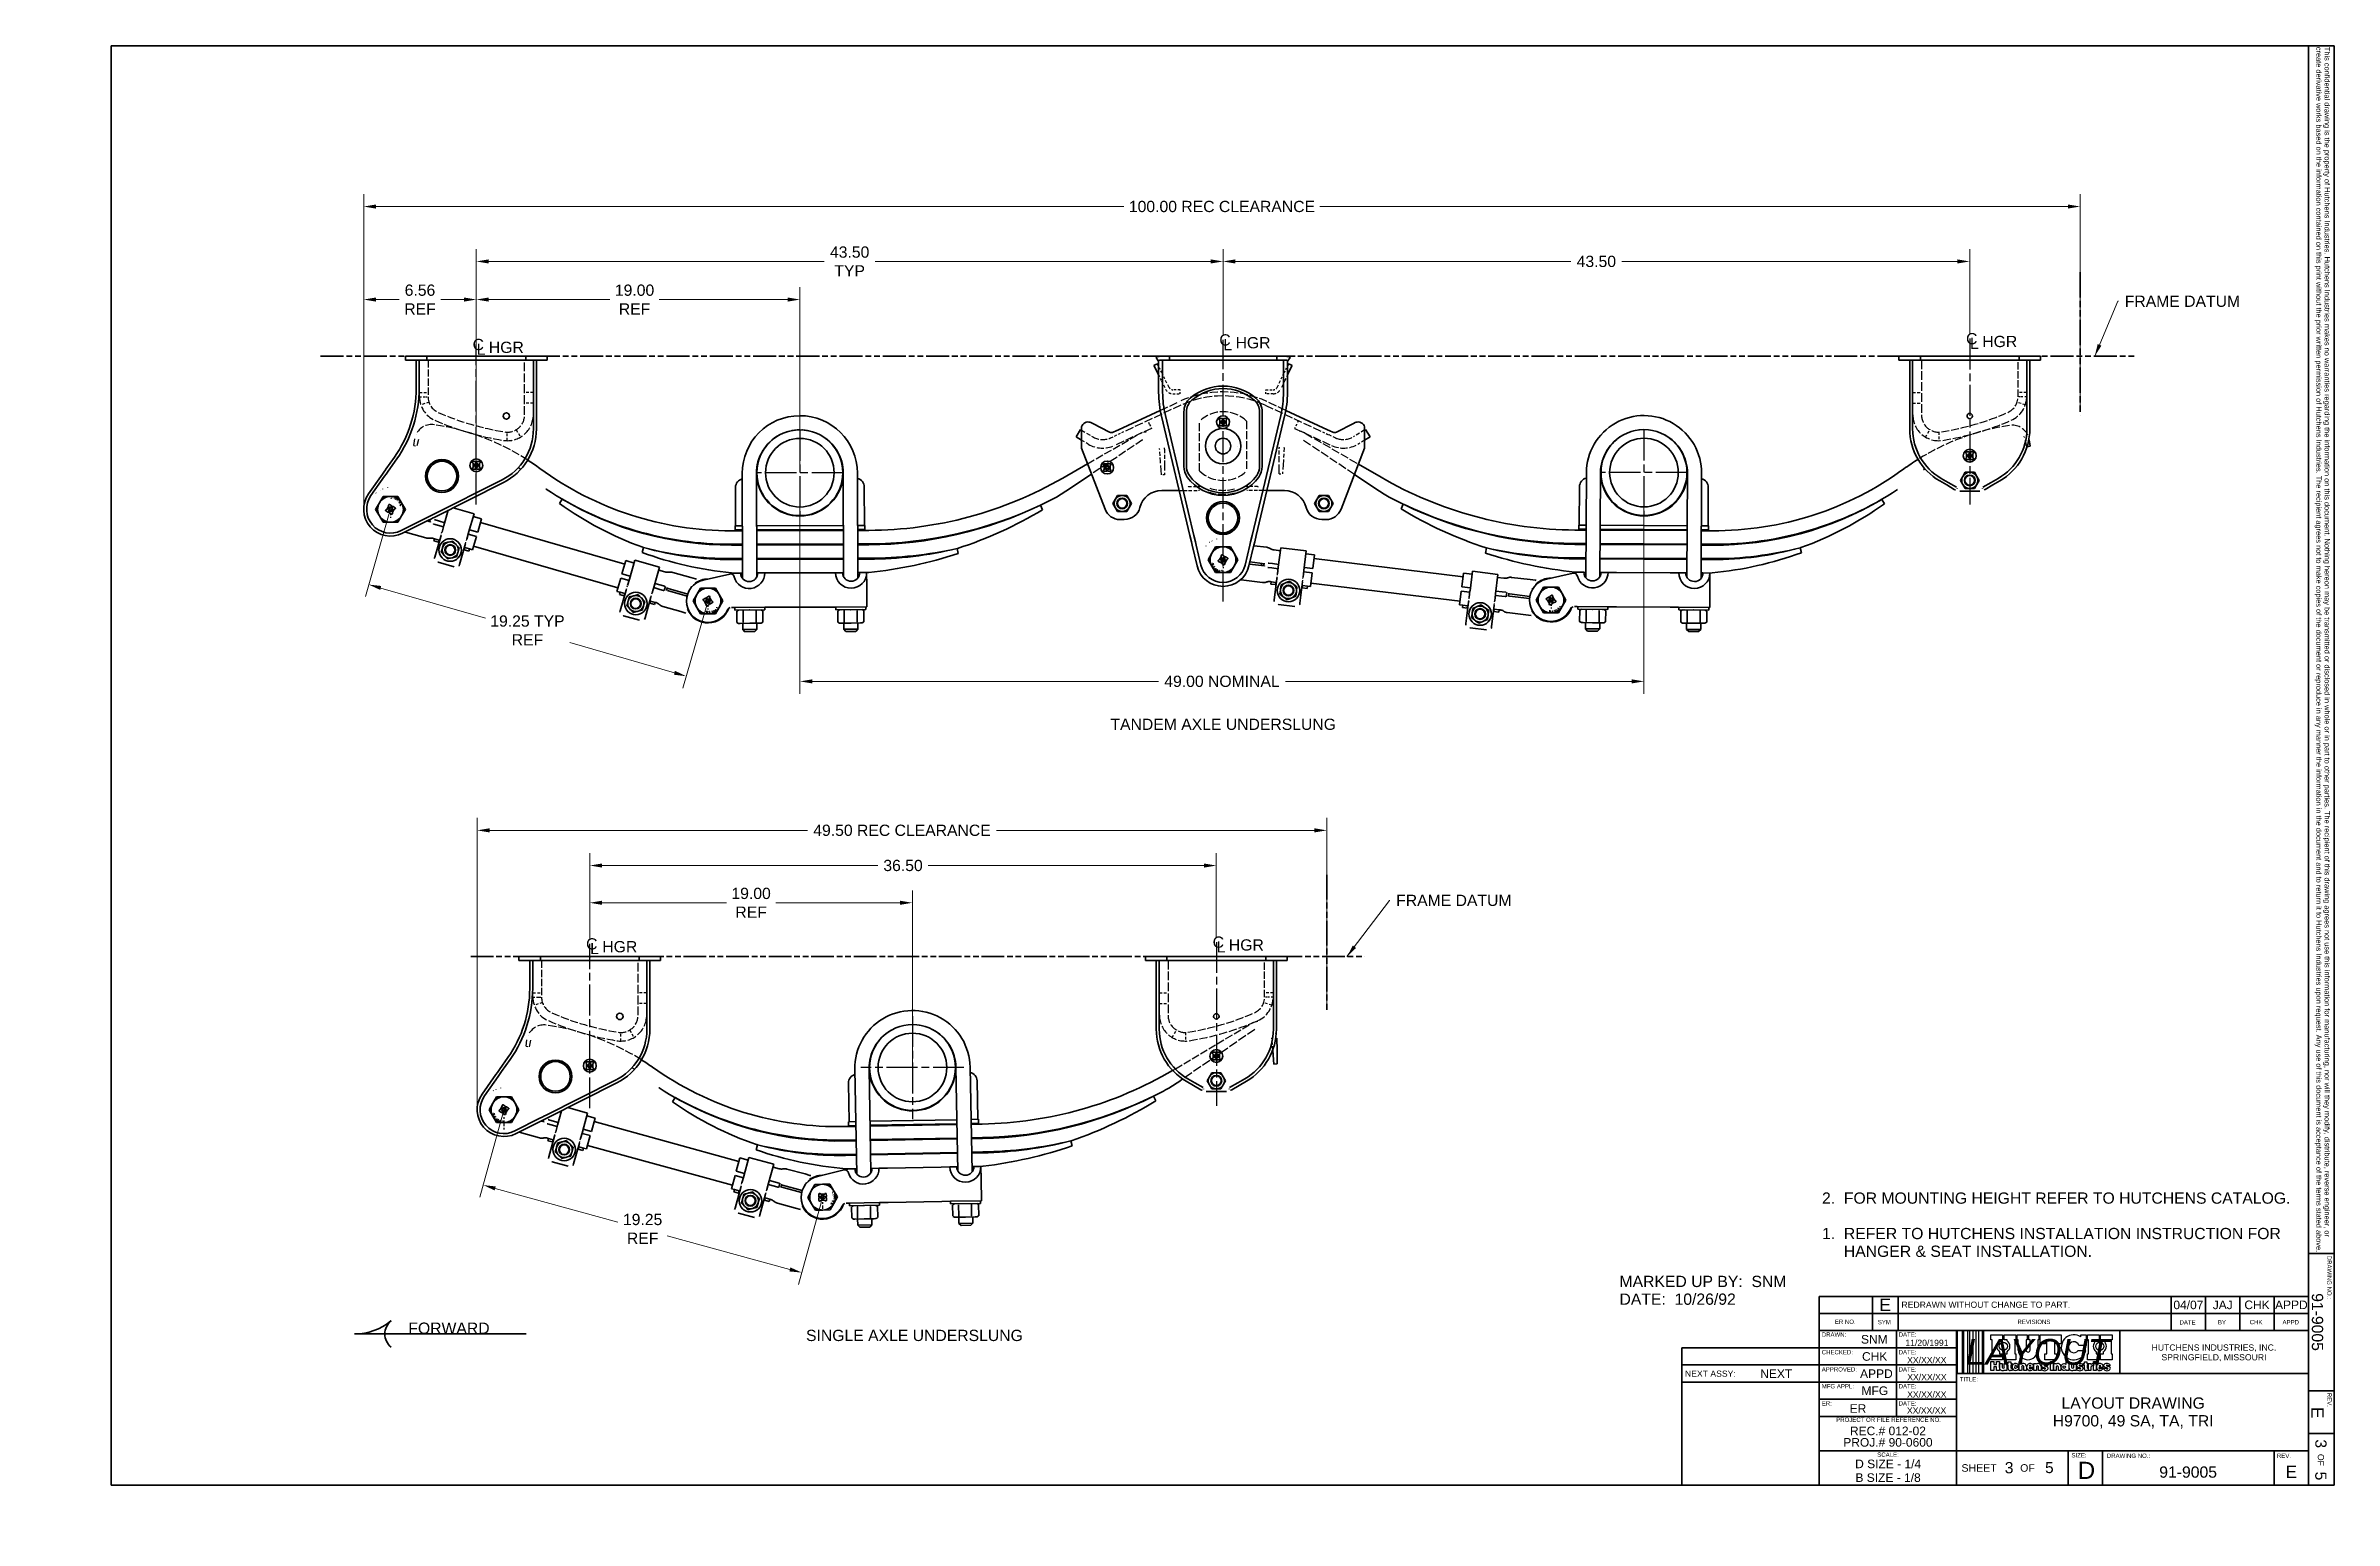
# Model space of a CAD drawing. Header units: inches. Extents: x 0 to 133, y 0 to 86.
import ezdxf
from ezdxf.enums import TextEntityAlignment as Align

# ---------------------------------------------------------------- set-up
doc = ezdxf.new("R2010")
doc.units = ezdxf.units.IN
doc.header["$LTSCALE"] = 4
doc.header["$MEASUREMENT"] = 0
for name, pattern in [('CHAIN', [0.7087, 0.4724, -0.0591, 0.1181, -0.0591]), ('DASHED', [0.2067, 0.1654, -0.0413]), ('DOUBLE_DASH_CHAIN', [1.2403, 0.6614, -0.0827, 0.1654, -0.0827, 0.1654, -0.0827])]:
    doc.linetypes.add(name, pattern=pattern)
for name, color, linetype, lineweight in [('Center Mark(Hutchens)', 7, 'Continuous', 25), ('Centerline(Hutchens)', 7, 'Continuous', 25), ('Dimensions(Hutchens)', 7, 'Continuous', 25), ('Hidden Edges(Hutchens)', 7, 'DASHED', 25), ('Layout', 7, 'Continuous', 25), ('Phantom Lines(Hutchens)', 7, 'DOUBLE_DASH_CHAIN', 70), ('Sketch Geometry(Hutchens)', 7, 'Continuous', 35), ('Symbols(Hutchens)', 7, 'Continuous', 25), ('Visible Edges(Hutchens)', 7, 'Continuous', 35)]:
    doc.layers.add(name, color=color, linetype=linetype, lineweight=lineweight)
doc.styles.add('Current-ANSI', font='ARIAL.TTF')
doc.styles.add('DEFAULT-Hutchens', font='ARIAL.TTF')
doc.styles.add('Hutchens .063', font='ARIAL.TTF')
doc.styles.add('Hutchens .09', font='ARIAL.TTF')
doc.styles.add('Hutchens .125', font='ARIAL.TTF')
doc.styles.add('Hutchens .164', font='ARIAL.TTF')
doc.styles.add('Hutchens .180', font='ARIAL.TTF')
doc.styles.add('Hutchens .25', font='ARIAL.TTF')
doc.dimstyles.new('HUTCHENS STD DIM X.XX', dxfattribs={"dimscale": 4, "dimtxt": 0.164, "dimasz": 0.18, "dimexe": 0.18, "dimexo": 0.0625, "dimgap": 0.09, "dimtad": 0, "dimtih": 1, "dimtoh": 1, "dimrnd": 1e-08, "dimzin": 4, "dimdsep": 46, "dimtxsty": 'Hutchens .164', "dimcen": 0.09, "dimclrd": 211, "dimclre": 211, "dimclrt": 7, "dimadec": 0, "dimazin": 1, "dimtfac": 0.762195, "dimtofl": 0, "dimtmove": 0, "dimatfit": 3, "dimfxl": 0, "dimtolj": 1, "dimtzin": 0, "dimlwd": 9, "dimlwe": 9, "dimarcsym": 0})
doc.dimstyles.new('HUTCHENS STD DIM X.XX$7', dxfattribs={"dimscale": 4, "dimtxt": 0.164, "dimasz": 0.18, "dimexe": 0.18, "dimexo": 0.0625, "dimgap": 0.09, "dimtad": 0, "dimtih": 1, "dimtoh": 1, "dimrnd": 1e-08, "dimzin": 4, "dimdsep": 46, "dimtxsty": 'Hutchens .164', "dimcen": 0.09, "dimclrd": 7, "dimclre": 211, "dimclrt": 7, "dimadec": 0, "dimazin": 1, "dimtfac": 0.762195, "dimtofl": 0, "dimtmove": 0, "dimatfit": 3, "dimfxl": 0, "dimtolj": 1, "dimtzin": 0, "dimlwd": 9, "dimlwe": 9, "dimarcsym": 0})

msp = doc.modelspace()

# ---------------------------------------------------------------- texts
at = {"layer": 'Symbols(Hutchens)', "color": 7, "char_height": 0.656, "attachment_point": 5, "style": 'Hutchens .164'}
for s, insert, width in [('{FRAME DATUM}', (124.4719, 71.0273), 6.722), ('{TANDEM AXLE UNDERSLUNG}', (68.5921, 46.3756), 21.21426), ('{FRAME DATUM}', (82.0278, 36.1162), 6.722), ('{SINGLE AXLE UNDERSLUNG}', (50.6034, 10.7649), 14.411515)]:
    msp.add_mtext(s, dxfattribs=dict(at, insert=insert, width=width))
at = {"layer": 'Symbols(Hutchens)', "color": 7, "char_height": 0.656, "line_spacing_factor": 0.944221, "style": 'Hutchens .164'}
for s, insert, width, attachment_point in [('{2.  FOR MOUNTING HEIGHT REFER TO HUTCHENS CATALOG.\\P\\P1.  REFER TO HUTCHENS INSTALLATION INSTRUCTION FOR\\P     HANGER & SEAT INSTALLATION.}', (103.4752, 15.3374), 28.217159, 7), ('{MARKED UP BY:  SNM\\PDATE:  10/26/92}', (91.6773, 13.3953), 10.689919, 4), ('{LAYOUT DRAWING\\PH9700, 49 SA, TA, TRI}', (121.6023, 6.2507), 20.219116, 5)]:
    msp.add_mtext(s, dxfattribs=dict(at, insert=insert, width=width, attachment_point=attachment_point))

# ---------------------------------------------------------------- blocks, each defined once
blk = doc.blocks.new('Borders D-SIZE')
at = {"layer": 'Sketch Geometry(Hutchens)'}
for p, q in [((0.954, 21.48), (32.954, 21.48)), ((0.954, 0.512), (0.954, 21.48)), ((32.954, 21.48), (32.954, 0.512)), ((32.954, 21.48), (33.329, 21.48)), ((33.329, 3.887), (33.329, 21.48)), ((33.329, 3.887), (32.954, 3.887)), ((32.954, 3.887), (32.954, 0.512)), ((33.329, 0.512), (33.329, 3.887)), ((32.954, 1.887), (33.329, 1.887)), ((32.954, 1.262), (33.329, 1.262)), ((32.954, 0.512), (0.954, 0.512)), ((32.954, 0.512), (33.329, 0.512))]:
    blk.add_line(p, q, dxfattribs=at)
at = {"layer": 'Symbols(Hutchens)', "color": 7, "insert": (33.154, 21.464), "char_height": 0.077, "width": 17.58728, "attachment_point": 4, "rotation": 270, "line_spacing_factor": 0.944221, "style": 'Hutchens .180'}
blk.add_mtext('\\fArial|b0|i0;\\H0.0770;This confidential drawing is the property of Hutchens Industries. Hutchens Industries makes no warranties regarding the information on this document. Nothing hereon may be transmitted or disclosed in whole or in part to other parties. The recipient of this drawing agrees not use this information for manufacturing, nor will they modify, distribute, reverse engineer, or create derivative works based on the information contained on this print without the prior written permission of Hutchens Industries. The recipient agrees not to make copies of the document or reproduce in any manner the information in the document and to return it to Hutchens Industries upon request. Any use of this document is acceptance of the terms stated above. ', dxfattribs=at)
at = {"layer": 'Symbols(Hutchens)', "color": 7, "insert": (33.29, 3.853), "char_height": 0.063, "attachment_point": 1, "rotation": 270, "style": 'Hutchens .063'}
blk.add_mtext('DRAWING NO.:', dxfattribs=at)
at = {"layer": 'Symbols(Hutchens)', "color": 7, "rotation": 270}
for s, insert, char_height, width, attachment_point, style in [('REV.', (33.29, 1.856), 0.063, 0.21647, 1, 'Hutchens .063'), ('3', (33.134, 1.115), 0.164, 0.36968, 5, 'Hutchens .164'), ('OF', (33.134, 0.879), 0.09, 0.35987, 5, 'Hutchens .09')]:
    blk.add_mtext(s, dxfattribs=dict(at, insert=insert, char_height=char_height, width=width, attachment_point=attachment_point, style=style))
at = {"layer": 'Symbols(Hutchens)', "color": 7}
for tag, height, style, p in [('PART_NO', 0.164, 'Hutchens .164', (33.085, 2.887)), ('REV', 0.18, 'Hutchens .180', (33.085, 1.566)), ('SHTS_(TOTAL)', 0.164, 'Hutchens .164', (33.134, 0.645))]:
    blk.add_attdef(tag, text='', height=height, rotation=270, dxfattribs=dict(at, style=style)).set_placement(p, align=Align.MIDDLE_CENTER)
blk = doc.blocks.new('Title Blocks D-SIZE')
for p, q in [((11.056, 2.62), (11.056, 1.995)), ((11.069, 2.62), (11.056, 2.62)), ((11.069, 1.995), (11.069, 2.62)), ((11.135, 2.62), (11.135, 1.995)), ((11.16, 2.62), (11.135, 2.62)), ((11.16, 1.995), (11.16, 2.62)), ((11.214, 2.62), (11.214, 1.995)), ((11.25, 2.62), (11.214, 2.62)), ((11.25, 1.995), (11.25, 2.62)), ((11.294, 2.62), (11.294, 1.995)), ((11.341, 2.62), (11.294, 2.62)), ((11.341, 1.995), (11.341, 2.62)), ((11.373, 2.62), (11.373, 1.995)), ((11.432, 2.62), (11.373, 2.62)), ((11.432, 1.995), (11.432, 2.62)), ((11.452, 2.62, 0.394), (13.431, 2.62, 0.394)), ((11.452, 1.995, 0.394), (11.452, 2.62, 0.394)), ((11.555, 2.486, 0.394), (11.555, 2.559, 0.394)), ((11.555, 2.559, 0.394), (11.726, 2.559, 0.394)), ((11.573, 2.486, 0.394), (11.555, 2.486, 0.394)), ((11.573, 2.284, 0.394), (11.573, 2.486, 0.394)), ((11.726, 2.486, 0.394), (11.683, 2.486, 0.394)), ((11.683, 2.486, 0.394), (11.683, 2.471, 0.394)), ((11.726, 2.559, 0.394), (11.726, 2.486, 0.394)), ((11.749, 2.486, 0.394), (11.749, 2.559, 0.394)), ((11.749, 2.559, 0.394), (11.92, 2.559, 0.394)), ((11.792, 2.486, 0.394), (11.749, 2.486, 0.394)), ((11.792, 2.471, 0.394), (11.792, 2.486, 0.394)), ((11.92, 2.486, 0.394), (11.902, 2.486, 0.394)), ((11.902, 2.486, 0.394), (11.902, 2.284, 0.394)), ((11.92, 2.559, 0.394), (11.92, 2.486, 0.394)), ((11.937, 2.486, 0.394), (11.937, 2.559, 0.394)), ((11.937, 2.559, 0.394), (12.084, 2.559, 0.394)), ((11.955, 2.486, 0.394), (11.937, 2.486, 0.394)), ((11.955, 2.404, 0.394), (11.955, 2.486, 0.394)), ((11.955, 2.337, 0.394), (11.955, 2.404, 0.394)), ((12.084, 2.486, 0.394), (12.067, 2.486, 0.394)), ((12.067, 2.486, 0.394), (12.067, 2.337, 0.394)), ((12.067, 2.337, 0.394), (12.067, 2.334, 0.394)), ((12.084, 2.559, 0.394), (12.084, 2.486, 0.394)), ((12.108, 2.486, 0.394), (12.108, 2.559, 0.394)), ((12.108, 2.559, 0.394), (12.255, 2.559, 0.394)), ((12.125, 2.486, 0.394), (12.108, 2.486, 0.394)), ((12.125, 2.337, 0.394), (12.125, 2.486, 0.394)), ((12.255, 2.487, 0.394), (12.237, 2.487, 0.394)), ((12.237, 2.487, 0.394), (12.237, 2.338, 0.394)), ((12.237, 2.336, 0.394), (12.237, 2.335, 0.394)), ((12.237, 2.335, 0.394), (12.237, 2.335, 0.394)), ((12.255, 2.559, 0.394), (12.255, 2.487, 0.394)), ((12.272, 2.428, 0.394), (12.272, 2.559, 0.394)), ((12.272, 2.559, 0.394), (12.578, 2.559, 0.394)), ((12.349, 2.428, 0.394), (12.272, 2.428, 0.394)), ((12.369, 2.468, 0.394), (12.349, 2.468, 0.394)), ((12.349, 2.468, 0.394), (12.349, 2.428, 0.394)), ((12.369, 2.284, 0.394), (12.369, 2.468, 0.394)), ((12.502, 2.468, 0.394), (12.481, 2.468, 0.394)), ((12.481, 2.468, 0.394), (12.481, 2.284, 0.394)), ((12.502, 2.428, 0.394), (12.502, 2.468, 0.394)), ((12.578, 2.428, 0.394), (12.502, 2.428, 0.394)), ((12.578, 2.559, 0.394), (12.578, 2.428, 0.394)), ((12.945, 2.404, 0.394), (12.838, 2.404, 0.394)), ((12.863, 2.529, 0.394), (12.863, 2.559, 0.394)), ((12.863, 2.559, 0.394), (12.945, 2.559, 0.394)), ((12.945, 2.559, 0.394), (12.945, 2.404, 0.394)), ((12.96, 2.486, 0.394), (12.96, 2.559, 0.394)), ((12.96, 2.559, 0.394), (13.13, 2.559, 0.394)), ((12.978, 2.486, 0.394), (12.96, 2.486, 0.394)), ((12.978, 2.284, 0.394), (12.978, 2.486, 0.394)), ((13.13, 2.486, 0.394), (13.088, 2.486, 0.394)), ((13.088, 2.486, 0.394), (13.088, 2.471, 0.394)), ((13.13, 2.559, 0.394), (13.13, 2.486, 0.394)), ((13.154, 2.486, 0.394), (13.154, 2.559, 0.394)), ((13.154, 2.559, 0.394), (13.324, 2.559, 0.394)), ((13.196, 2.486, 0.394), (13.154, 2.486, 0.394)), ((13.196, 2.471, 0.394), (13.196, 2.486, 0.394)), ((13.324, 2.486, 0.394), (13.307, 2.486, 0.394)), ((13.307, 2.486, 0.394), (13.307, 2.284, 0.394)), ((13.324, 2.559, 0.394), (13.324, 2.486, 0.394)), ((13.431, 2.62, 0.394), (13.431, 1.995, 0.394)), ((11.555, 2.197, 0.394), (11.555, 2.284, 0.394)), ((11.555, 2.284, 0.394), (11.573, 2.284, 0.394)), ((11.726, 2.197, 0.394), (11.555, 2.197, 0.394)), ((11.555, 2.039, 0.394), (11.555, 2.173, 0.394)), ((11.555, 2.173, 0.394), (11.596, 2.173, 0.394)), ((11.596, 2.039, 0.394), (11.555, 2.039, 0.394)), ((11.596, 2.173, 0.394), (11.596, 2.129, 0.394)), ((11.596, 2.129, 0.394), (11.638, 2.129, 0.394)), ((11.638, 2.091, 0.394), (11.596, 2.091, 0.394)), ((11.596, 2.091, 0.394), (11.596, 2.039, 0.394)), ((11.638, 2.129, 0.394), (11.638, 2.173, 0.394)), ((11.638, 2.173, 0.394), (11.679, 2.173, 0.394)), ((11.638, 2.039, 0.394), (11.638, 2.091, 0.394)), ((11.679, 2.039, 0.394), (11.638, 2.039, 0.394)), ((11.679, 2.173, 0.394), (11.679, 2.039, 0.394)), ((11.682, 2.082, 0.394), (11.682, 2.141, 0.394)), ((11.682, 2.141, 0.394), (11.718, 2.141, 0.394)), ((11.683, 2.314, 0.394), (11.683, 2.284, 0.394)), ((11.683, 2.284, 0.394), (11.726, 2.284, 0.394)), ((11.718, 2.141, 0.394), (11.718, 2.09, 0.394)), ((11.726, 2.284, 0.394), (11.726, 2.197, 0.394)), ((11.749, 2.197, 0.394), (11.749, 2.284, 0.394)), ((11.749, 2.284, 0.394), (11.792, 2.284, 0.394)), ((11.92, 2.197, 0.394), (11.749, 2.197, 0.394)), ((11.751, 2.113, 0.394), (11.751, 2.141, 0.394)), ((11.751, 2.141, 0.394), (11.787, 2.141, 0.394)), ((11.751, 2.09, 0.394), (11.751, 2.113, 0.394)), ((11.751, 2.039, 0.394), (11.751, 2.047, 0.394)), ((11.787, 2.039, 0.394), (11.751, 2.039, 0.394)), ((11.787, 2.141, 0.394), (11.787, 2.039, 0.394)), ((11.79, 2.118, 0.394), (11.79, 2.141, 0.394)), ((11.79, 2.141, 0.394), (11.807, 2.141, 0.394)), ((11.807, 2.118, 0.394), (11.79, 2.118, 0.394)), ((11.792, 2.284, 0.394), (11.792, 2.314, 0.394)), ((11.807, 2.141, 0.394), (11.807, 2.167, 0.394)), ((11.807, 2.167, 0.394), (11.844, 2.167, 0.394)), ((11.807, 2.065, 0.394), (11.807, 2.118, 0.394)), ((11.864, 2.039, 0.394), (11.834, 2.039, 0.394)), ((11.844, 2.167, 0.394), (11.844, 2.141, 0.394)), ((11.844, 2.141, 0.394), (11.864, 2.141, 0.394)), ((11.864, 2.118, 0.394), (11.847, 2.118, 0.394)), ((11.847, 2.118, 0.394), (11.847, 2.083, 0.394)), ((11.856, 2.074, 0.394), (11.864, 2.074, 0.394)), ((11.864, 2.141, 0.394), (11.864, 2.118, 0.394)), ((11.864, 2.074, 0.394), (11.864, 2.039, 0.394)), ((11.902, 2.284, 0.394), (11.92, 2.284, 0.394)), ((11.92, 2.284, 0.394), (11.92, 2.197, 0.394)), ((11.965, 2.103, 0.394), (11.926, 2.103, 0.394)), ((11.929, 2.086, 0.394), (11.966, 2.086, 0.394)), ((11.967, 2.039, 0.394), (11.967, 2.173, 0.394)), ((11.967, 2.173, 0.394), (12.003, 2.173, 0.394)), ((12.003, 2.039, 0.394), (11.967, 2.039, 0.394)), ((12.003, 2.173, 0.394), (12.003, 2.133, 0.394)), ((12.036, 2.039, 0.394), (12.036, 2.09, 0.394)), ((12.072, 2.039, 0.394), (12.036, 2.039, 0.394)), ((12.072, 2.098, 0.394), (12.072, 2.039, 0.394)), ((12.178, 2.083, 0.394), (12.111, 2.083, 0.394)), ((12.139, 2.106, 0.394), (12.114, 2.106, 0.394)), ((12.14, 2.075, 0.394), (12.176, 2.075, 0.394)), ((12.181, 2.039, 0.394), (12.181, 2.141, 0.394)), ((12.181, 2.141, 0.394), (12.218, 2.141, 0.394)), ((12.218, 2.039, 0.394), (12.181, 2.039, 0.394)), ((12.218, 2.141, 0.394), (12.218, 2.133, 0.394)), ((12.218, 2.09, 0.394), (12.218, 2.039, 0.394)), ((12.25, 2.039, 0.394), (12.25, 2.09, 0.394)), ((12.287, 2.039, 0.394), (12.25, 2.039, 0.394)), ((12.287, 2.097, 0.394), (12.287, 2.039, 0.394)), ((12.29, 2.075, 0.394), (12.327, 2.075, 0.394)), ((12.327, 2.075, 0.394), (12.328, 2.068, 0.394)), ((12.341, 2.197, 0.394), (12.341, 2.284, 0.394)), ((12.341, 2.284, 0.394), (12.369, 2.284, 0.394)), ((12.509, 2.197, 0.394), (12.341, 2.197, 0.394)), ((12.35, 2.109, 0.394), (12.349, 2.112, 0.394)), ((12.387, 2.109, 0.394), (12.35, 2.109, 0.394)), ((12.425, 2.039, 0.394), (12.425, 2.173, 0.394)), ((12.425, 2.173, 0.394), (12.466, 2.173, 0.394)), ((12.466, 2.039, 0.394), (12.425, 2.039, 0.394)), ((12.466, 2.173, 0.394), (12.466, 2.039, 0.394)), ((12.469, 2.039, 0.394), (12.469, 2.141, 0.394)), ((12.469, 2.141, 0.394), (12.506, 2.141, 0.394)), ((12.506, 2.039, 0.394), (12.469, 2.039, 0.394)), ((12.481, 2.284, 0.394), (12.509, 2.284, 0.394)), ((12.506, 2.141, 0.394), (12.506, 2.133, 0.394)), ((12.506, 2.09, 0.394), (12.506, 2.039, 0.394)), ((12.509, 2.284, 0.394), (12.509, 2.197, 0.394)), ((12.538, 2.039, 0.394), (12.538, 2.09, 0.394)), ((12.575, 2.039, 0.394), (12.538, 2.039, 0.394)), ((12.575, 2.097, 0.394), (12.575, 2.094, 0.394)), ((12.575, 2.086, 0.394), (12.575, 2.039, 0.394)), ((12.653, 2.125, 0.394), (12.653, 2.173, 0.394)), ((12.653, 2.173, 0.394), (12.69, 2.173, 0.394)), ((12.653, 2.039, 0.394), (12.653, 2.054, 0.394)), ((12.69, 2.039, 0.394), (12.653, 2.039, 0.394)), ((12.69, 2.173, 0.394), (12.69, 2.039, 0.394)), ((12.693, 2.082, 0.394), (12.693, 2.141, 0.394)), ((12.693, 2.141, 0.394), (12.729, 2.141, 0.394)), ((12.729, 2.141, 0.394), (12.729, 2.09, 0.394)), ((12.762, 2.113, 0.394), (12.762, 2.141, 0.394)), ((12.762, 2.141, 0.394), (12.798, 2.141, 0.394)), ((12.762, 2.09, 0.394), (12.762, 2.113, 0.394)), ((12.762, 2.039, 0.394), (12.762, 2.047, 0.394)), ((12.798, 2.039, 0.394), (12.762, 2.039, 0.394)), ((12.798, 2.141, 0.394), (12.798, 2.039, 0.394)), ((12.801, 2.075, 0.394), (12.838, 2.075, 0.394)), ((12.827, 2.331, 0.394), (12.939, 2.331, 0.394)), ((12.838, 2.075, 0.394), (12.839, 2.068, 0.394)), ((12.861, 2.109, 0.394), (12.861, 2.112, 0.394)), ((12.898, 2.109, 0.394), (12.861, 2.109, 0.394)), ((12.901, 2.118, 0.394), (12.901, 2.141, 0.394)), ((12.901, 2.141, 0.394), (12.918, 2.141, 0.394)), ((12.918, 2.118, 0.394), (12.901, 2.118, 0.394)), ((12.918, 2.141, 0.394), (12.918, 2.167, 0.394)), ((12.918, 2.167, 0.394), (12.955, 2.167, 0.394)), ((12.918, 2.065, 0.394), (12.918, 2.118, 0.394)), ((12.974, 2.039, 0.394), (12.944, 2.039, 0.394)), ((12.955, 2.167, 0.394), (12.955, 2.141, 0.394)), ((12.955, 2.141, 0.394), (12.974, 2.141, 0.394)), ((12.974, 2.118, 0.394), (12.958, 2.118, 0.394)), ((12.958, 2.118, 0.394), (12.958, 2.083, 0.394)), ((12.96, 2.197, 0.394), (12.96, 2.284, 0.394)), ((12.96, 2.284, 0.394), (12.978, 2.284, 0.394)), ((13.13, 2.197, 0.394), (12.96, 2.197, 0.394)), ((12.966, 2.074, 0.394), (12.974, 2.074, 0.394)), ((12.974, 2.141, 0.394), (12.974, 2.118, 0.394)), ((12.974, 2.074, 0.394), (12.974, 2.039, 0.394)), ((12.975, 2.039, 0.394), (12.975, 2.141, 0.394)), ((12.975, 2.141, 0.394), (13.011, 2.141, 0.394)), ((13.011, 2.039, 0.394), (12.975, 2.039, 0.394)), ((13.011, 2.141, 0.394), (13.011, 2.125, 0.394)), ((13.011, 2.086, 0.394), (13.011, 2.039, 0.394)), ((13.048, 2.106, 0.394), (13.032, 2.106, 0.394)), ((13.048, 2.141, 0.394), (13.048, 2.106, 0.394)), ((13.051, 2.147, 0.394), (13.051, 2.173, 0.394)), ((13.051, 2.173, 0.394), (13.088, 2.173, 0.394)), ((13.088, 2.147, 0.394), (13.051, 2.147, 0.394)), ((13.051, 2.039, 0.394), (13.051, 2.141, 0.394)), ((13.051, 2.141, 0.394), (13.088, 2.141, 0.394)), ((13.088, 2.039, 0.394), (13.051, 2.039, 0.394)), ((13.088, 2.314, 0.394), (13.088, 2.284, 0.394)), ((13.088, 2.284, 0.394), (13.13, 2.284, 0.394)), ((13.088, 2.173, 0.394), (13.088, 2.147, 0.394)), ((13.088, 2.141, 0.394), (13.088, 2.039, 0.394)), ((13.193, 2.083, 0.394), (13.127, 2.083, 0.394)), ((13.13, 2.284, 0.394), (13.13, 2.197, 0.394)), ((13.13, 2.106), (13.155, 2.106)), ((13.154, 2.197, 0.394), (13.154, 2.284, 0.394)), ((13.154, 2.284, 0.394), (13.196, 2.284, 0.394)), ((13.324, 2.197, 0.394), (13.154, 2.197, 0.394)), ((13.155, 2.075, 0.394), (13.191, 2.075, 0.394)), ((13.196, 2.284, 0.394), (13.196, 2.314, 0.394)), ((13.197, 2.075, 0.394), (13.234, 2.075, 0.394)), ((13.234, 2.075, 0.394), (13.235, 2.068, 0.394)), ((13.257, 2.109, 0.394), (13.256, 2.112, 0.394)), ((13.293, 2.109, 0.394), (13.257, 2.109, 0.394)), ((13.307, 2.284, 0.394), (13.324, 2.284, 0.394)), ((13.324, 2.284, 0.394), (13.324, 2.197, 0.394)), ((11.056, 1.995), (11.069, 1.995)), ((11.135, 1.995), (11.16, 1.995)), ((11.214, 1.995), (11.25, 1.995)), ((11.294, 1.995), (11.341, 1.995)), ((11.373, 1.995), (11.432, 1.995)), ((13.431, 1.995, 0.394), (11.452, 1.995, 0.394))]:
    blk.add_line(p, q)
for centre, radius, start, end in [((12.096, 2.338, 0.394), 0.141, 180.5793, 358.8261), ((12.096, 2.337, 0.394), 0.0294, 185.1743, 359.7012), ((12.096, 2.338, 0.394), 0.141, 359.1492, 359.7011), ((12.763, 2.377, 0.394), 0.182, 56.6916, 345.2958), ((12.763, 2.378, 0.394), 0.0793, 19.2915, 323.7518), ((11.725, 2.082, 0.394), 0.0437, 180.3218, 305.3601), ((11.735, 2.09, 0.394), 0.0162, 179.9242, 359.9242), ((11.834, 2.065, 0.394), 0.0263, 179.9757, 270.3228), ((11.855, 2.082, 0.394), 0.00843, 177.6309, 272.6673), ((12.029, 2.098, 0.394), 0.0436, 0.1134, 125.7974), ((12.019, 2.092, 0.394), 0.0162, 354.1816, 185.7837), ((12.243, 2.097, 0.394), 0.0437, 0.0471, 125.4518), ((12.234, 2.09, 0.394), 0.0162, 359.703, 180.3316), ((12.339, 2.073, 0.394), 0.0121, 204.4594, 275.2642), ((12.531, 2.097, 0.394), 0.0437, 0.0471, 125.4518), ((12.522, 2.09, 0.394), 0.0162, 359.703, 180.3316), ((12.736, 2.082, 0.394), 0.0437, 180.3218, 305.3601), ((12.745, 2.09, 0.394), 0.0162, 179.9242, 359.9242), ((12.85, 2.073, 0.394), 0.0121, 204.4594, 275.2642), ((12.944, 2.065, 0.394), 0.0263, 179.9757, 270.3228), ((12.966, 2.082, 0.394), 0.00843, 177.6309, 272.6673), ((13.048, 2.091, 0.394), 0.0501, 89.9771, 137.1344), ((13.032, 2.085, 0.394), 0.0205, 89.8963, 179.8048), ((13.246, 2.073, 0.394), 0.0121, 204.4594, 275.2642)]:
    blk.add_arc(centre, radius, start, end)
for centre, major_axis, ratio, start_param, end_param in [((11.737, 2.392, 0.394), (0.0955, 0), 0.994799, 2.176369, 4.106815), ((11.737, 2.392, 0.394), (0.0955, 0), 0.994799, 5.317963, 7.248409), ((13.142, 2.392, 0.394), (0.0955, 0), 0.994799, 2.176369, 4.106815), ((13.142, 2.392, 0.394), (0.0955, 0), 0.994799, 5.317963, 7.248409), ((11.915, 2.09, 0.394), (-0.0514, 0), 0.994799, 3.401657, 9.338959), ((11.915, 2.09, 0.394), (0, 0.0234), 0.586512, 5.309795, 10.806998), ((54.258, 2.064, 0.394), (-42.254, 0), 0.994799, 6.282577, 6.283794), ((12.127, 2.09, 0.394), (-0.0514, 0), 0.994799, 2.998245, 9.135025), ((12.127, 2.09, 0.394), (0, 0.0263), 0.60478, 1.852277, 4.123353), ((12.127, 2.09, 0.394), (0, -0.0263), 0.60478, 2.22829, 4.054927), ((12.34, 2.071, 0.394), (-0.05, 0.0009), 0.690427, 6.197981, 10.20685), ((12.34, 2.112, 0.394), (-0.047, 0.0033), 0.647832, 3.140762, 5.463152), ((12.622, 2.09, 0.394), (-0.0472, 0), 0.994799, 3.999148, 6.197555), ((12.622, 2.09, 0.394), (-0.0472, 0), 0.994799, 0.085618, 2.284037), ((12.851, 2.071, 0.394), (-0.05, 0.0009), 0.690427, 6.197981, 10.20685), ((12.851, 2.112, 0.394), (-0.047, 0.0033), 0.647832, 3.140762, 5.463152), ((13.142, 2.09, 0.394), (-0.0514, 0), 0.994799, 2.998245, 9.135025), ((13.142, 2.09, 0.394), (0, 0.0263), 0.60478, 1.852277, 4.123353), ((13.142, 2.09), (0, 0.0263), 0.60478, 5.373665, 7.192706), ((13.246, 2.071, 0.394), (-0.05, 0.0009), 0.690427, 6.197981, 10.20685), ((13.246, 2.112, 0.394), (-0.047, 0.0033), 0.647832, 3.140762, 5.463152)]:
    blk.add_ellipse(centre, major_axis=major_axis, ratio=ratio, start_param=start_param, end_param=end_param)
for centre, major_axis in [((11.737, 2.392, 0.394), (0.0588, 0)), ((13.142, 2.392, 0.394), (0.0588, 0)), ((12.622, 2.09, 0.394), (-0.0191, 0))]:
    blk.add_ellipse(centre, major_axis=major_axis, ratio=0.994799)
for points, knots in [([(12.34, 2.061), (12.344, 2.062), (12.349, 2.063), (12.352, 2.07), (12.348, 2.076), (12.336, 2.076), (12.323, 2.08), (12.309, 2.087), (12.299, 2.096), (12.292, 2.107), (12.292, 2.119), (12.298, 2.13), (12.305, 2.134), (12.309, 2.137)], [-0.3143782, -0.3143782, -0.3143782, -0.3143782, -0.2868254, -0.275842, -0.2644948, -0.2345833, -0.1946546, -0.1547092, -0.1196403, -0.090397, -0.0629383, -0.0346568, 0, 0, 0, 0]), ([(12.349, 2.112), (12.349, 2.113), (12.347, 2.116), (12.343, 2.118), (12.338, 2.118), (12.334, 2.117), (12.33, 2.114), (12.331, 2.109), (12.334, 2.107), (12.34, 2.106), (12.346, 2.106), (12.352, 2.104), (12.358, 2.103), (12.364, 2.101), (12.37, 2.098), (12.373, 2.096), (12.376, 2.095)], [-0.1873427, -0.1873427, -0.1873427, -0.1873427, -0.176426, -0.1648487, -0.1527865, -0.1409191, -0.1303956, -0.1216823, -0.1106416, -0.0983121, -0.0824397, -0.0641697, -0.0482199, -0.0337682, -0.0186055, 0, 0, 0, 0]), ([(12.852, 2.061), (12.855, 2.062), (12.861, 2.063), (12.864, 2.07), (12.859, 2.076), (12.848, 2.076), (12.834, 2.08), (12.82, 2.087), (12.81, 2.096), (12.804, 2.107), (12.804, 2.119), (12.81, 2.13), (12.817, 2.134), (12.821, 2.137)], [-0.3143782, -0.3143782, -0.3143782, -0.3143782, -0.2868254, -0.275842, -0.2644948, -0.2345832, -0.1946545, -0.1547091, -0.1196402, -0.0903969, -0.0629381, -0.0346567, 0, 0, 0, 0]), ([(12.861, 2.112), (12.86, 2.113), (12.859, 2.116), (12.854, 2.118), (12.85, 2.118), (12.845, 2.117), (12.841, 2.114), (12.842, 2.109), (12.846, 2.107), (12.851, 2.106), (12.857, 2.106), (12.864, 2.104), (12.87, 2.103), (12.875, 2.101), (12.881, 2.098), (12.885, 2.096), (12.887, 2.095)], [-0.1873427, -0.1873427, -0.1873427, -0.1873427, -0.176426, -0.1648487, -0.1527865, -0.1409191, -0.1303956, -0.1216823, -0.1106417, -0.0983122, -0.0824398, -0.0641698, -0.04822, -0.0337683, -0.0186057, 0, 0, 0, 0]), ([(13.247, 2.061), (13.251, 2.062), (13.256, 2.063), (13.259, 2.07), (13.255, 2.076), (13.243, 2.076), (13.229, 2.08), (13.216, 2.087), (13.205, 2.096), (13.199, 2.107), (13.199, 2.119), (13.205, 2.13), (13.212, 2.134), (13.216, 2.137)], [-0.3143782, -0.3143782, -0.3143782, -0.3143782, -0.2868254, -0.275842, -0.2644948, -0.2345832, -0.1946544, -0.154709, -0.1196402, -0.0903969, -0.0629381, -0.0346567, 0, 0, 0, 0]), ([(13.256, 2.112), (13.255, 2.113), (13.254, 2.116), (13.249, 2.118), (13.245, 2.118), (13.24, 2.117), (13.237, 2.114), (13.237, 2.109), (13.241, 2.107), (13.246, 2.106), (13.252, 2.106), (13.259, 2.104), (13.265, 2.103), (13.271, 2.101), (13.276, 2.098), (13.28, 2.096), (13.282, 2.095)], [-0.1873427, -0.1873427, -0.1873427, -0.1873427, -0.176426, -0.1648486, -0.1527865, -0.140919, -0.1303955, -0.1216822, -0.1106416, -0.0983121, -0.0824396, -0.0641697, -0.0482199, -0.0337682, -0.0186055, 0, 0, 0, 0])]:
    blk.add_open_spline(points, degree=3, knots=knots)
at = {"layer": 'Sketch Geometry(Hutchens)'}
for p, q in [((9.056, 2.62), (9.056, 2.87)), ((9.056, 2.87), (16.181, 2.87)), ((9.831, 2.87), (9.831, 2.62)), ((10.206, 2.87), (10.206, 2.62)), ((14.181, 2.87), (14.181, 2.62)), ((14.681, 2.87), (14.681, 2.62)), ((15.181, 2.87), (15.181, 2.62)), ((15.681, 2.87), (15.681, 2.62)), ((16.181, 2.87), (16.181, 2.62)), ((7.056, 0.37), (7.056, 2.37)), ((7.056, 2.37), (11.056, 2.37)), ((9.056, 2.62), (16.181, 2.62)), ((9.056, 0.37), (9.056, 2.62)), ((16.181, 2.62), (9.056, 2.62)), ((10.181, 2.62), (10.181, 1.37)), ((11.056, 2.62), (11.056, 0.37)), ((13.431, 1.995), (13.431, 2.62)), ((16.181, 2.62), (16.181, 0.37)), ((7.056, 2.12), (11.056, 2.12)), ((7.056, 1.87), (11.056, 1.87)), ((11.056, 1.995), (16.181, 1.995)), ((9.056, 1.62), (11.056, 1.62)), ((11.056, 1.37), (9.056, 1.37)), ((9.056, 0.87), (16.181, 0.87)), ((12.681, 0.37), (12.681, 0.87)), ((13.181, 0.37), (13.181, 0.87)), ((15.681, 0.87), (15.681, 0.37)), ((16.181, 0.37), (7.056, 0.37)), ((16.556, 0.37), (16.556, 0.459))]:
    blk.add_line(p, q, dxfattribs=at)
at = {"layer": 'Layout', "color": 7, "insert": (12.237, 2.308), "char_height": 0.375, "width": 2.35952, "attachment_point": 5, "style": 'DEFAULT-Hutchens'}
blk.add_mtext('\\fArial|b0|i1;\\H0.3750;LAYOUT', dxfattribs=at)
at = {"layer": 'Symbols(Hutchens)', "color": 7}
for s, insert, char_height, width, attachment_point, style in [('ER NO.', (9.434, 2.749), 0.063, 0.77339, 5, 'Hutchens .063'), ('SYM', (10.004, 2.744), 0.063, 0.37238, 5, 'Hutchens .063'), ('REVISIONS', (12.182, 2.748), 0.063, 3.97114, 5, 'Hutchens .063'), ('DATE', (14.42, 2.741), 0.063, 0.49667, 5, 'Hutchens .063'), ('BY', (14.92, 2.743), 0.063, 0.48937, 5, 'Hutchens .063'), ('CHK', (15.417, 2.745), 0.063, 0.49667, 5, 'Hutchens .063'), ('APPD', (15.922, 2.743), 0.063, 0.49302, 5, 'Hutchens .063'), ('CHECKED:', (9.092, 2.338), 0.063, 0.45493, 1, 'Hutchens .063'), ('DRAWN:', (9.092, 2.595), 0.063, 0.43732, 1, 'Hutchens .063'), ('DATE:', (10.212, 2.595), 0.063, 0.43732, 1, 'Hutchens .063'), ('DATE:', (10.212, 2.338), 0.063, 0.43732, 1, 'Hutchens .063'), ('\\fArial|b0|i0;\\H0.0900;NEXT ASSY:', (7.47, 1.993), 0.09, 0.74189, 5, 'Hutchens .09'), ('APPROVED:', (9.092, 2.088), 0.063, 0.5137, 1, 'Hutchens .063'), ('DATE:', (10.212, 2.088), 0.063, 0.43732, 1, 'Hutchens .063'), ('MFG APPL:', (9.092, 1.842), 0.063, 0.46957, 1, 'Hutchens .063'), ('DATE:', (10.212, 1.842), 0.063, 0.43732, 1, 'Hutchens .063'), ('TITLE:', (11.104, 1.944), 0.063, 0.978, 1, 'Current-ANSI'), ('ER:', (9.092, 1.592), 0.063, 0.43732, 1, 'Hutchens .063'), ('PROJECT OR FILE REFERENCE NO.', (10.065, 1.354), 0.063, 1.99757, 2, 'Hutchens .063'), ('DATE:', (10.212, 1.592), 0.063, 0.43732, 1, 'Hutchens .063'), ('SCALE:', (10.057, 0.845), 0.063, 1.99535, 2, 'Hutchens .063'), ('\\fArial|b0|i0;\\H0.1100;SHEET        OF', (11.128, 0.619), 0.11, 1.5271, 4, 'Hutchens .125'), ('3', (11.821, 0.623), 0.164, 0.3539, 5, 'Hutchens .164'), ('SIZE:', (12.729, 0.836), 0.063, 0.25696, 1, 'Hutchens .063'), ('DRAWING NO.:', (13.244, 0.829), 0.063, 0.978, 1, 'Hutchens .063'), ('REV.', (15.721, 0.829), 0.063, 0.33907, 1, 'Hutchens .063')]:
    blk.add_mtext(s, dxfattribs=dict(at, insert=insert, char_height=char_height, width=width, attachment_point=attachment_point, style=style))
at = {"layer": 'Symbols(Hutchens)', "color": 7, "insert": (14.804, 2.295), "char_height": 0.09, "width": 2.73951, "attachment_point": 5, "line_spacing_factor": 0.944221, "style": 'Hutchens .09'}
blk.add_mtext('\\fArial|b0|i0;\\H0.0900;HUTCHENS INDUSTRIES, INC.\\PSPRINGFIELD, MISSOURI', dxfattribs=at)
at = {"layer": 'Symbols(Hutchens)', "color": 7}
for tag, height, style, p in [('DESIGNER', 0.125, 'Hutchens .125', (9.858, 2.494)), ('CREATION_DATE', 0.09, 'Hutchens .09', (10.624, 2.443)), ('NEXT3', 0.125, 'Hutchens .125', (7.521, 2.235)), ('NEXT_ASSY:', 0.125, 'Hutchens .125', (8.429, 1.993)), ('NEXT2', 0.125, 'Hutchens .125', (8.458, 2.235)), ('CHK_BY', 0.125, 'Hutchens .125', (9.863, 2.244)), ('APP_BY', 0.125, 'Hutchens .125', (9.888, 1.993)), ('CHK', 0.09, 'Hutchens .09', (10.622, 2.191)), ('MFG_BY', 0.125, 'Hutchens .125', (9.865, 1.745)), ('MFG', 0.09, 'Hutchens .09', (10.622, 1.691)), ('APP', 0.09, 'Hutchens .09', (10.624, 1.943)), ('ER_NO', 0.125, 'Hutchens .125', (9.62, 1.486)), ('ER_DATE', 0.09, 'Hutchens .09', (10.619, 1.457)), ('PROJ_NO.', 0.125, 'Hutchens .125', (10.056, 1.16)), ('EPR_NO.', 0.125, 'Hutchens .164', (10.056, 0.993)), ('SCALE_D', 0.125, 'Hutchens .125', (10.059, 0.679)), ('SHTS_(TOTAL)', 0.16, 'Hutchens .164', (12.407, 0.625)), ('Sheet_Size', 0.25, 'Hutchens .25', (12.948, 0.585)), ('SCALE_B', 0.125, 'Hutchens .125', (10.058, 0.479)), ('PART_NO', 0.164, 'Hutchens .164', (14.428, 0.56)), ('REV', 0.18, 'Hutchens .180', (15.93, 0.564))]:
    blk.add_attdef(tag, text='', height=height, dxfattribs=dict(at, style=style)).set_placement(p, align=Align.MIDDLE_CENTER)
blk = doc.blocks.new('REVISION LINE')
at = {"layer": 'Sketch Geometry(Hutchens)'}
for p, q in [((-7.125, 0.25), (0, 0.25)), ((-7.125, 0), (-7.125, 0.25)), ((0, 0), (-7.125, 0)), ((-6.35, 0.25), (-6.35, 0)), ((-5.975, 0.25), (-5.975, 0)), ((-2, 0.25), (-2, 0)), ((-1.5, 0.25), (-1.5, 0)), ((-1, 0.25), (-1, 0)), ((-0.5, 0.25), (-0.5, 0)), ((0, 0.25), (0, 0))]:
    blk.add_line(p, q, dxfattribs=at)
at = {"layer": 'Symbols(Hutchens)', "color": 7}
for tag, height, style, p in [('ER_#', 0.125, 'Hutchens .125', (-6.738, 0.125)), ('REV', 0.18, 'Hutchens .180', (-6.165, 0.125)), ('DATE', 0.125, 'Hutchens .125', (-1.749, 0.125)), ('BY', 0.125, 'Hutchens .125', (-1.249, 0.126)), ('CHK', 0.125, 'Hutchens .125', (-0.749, 0.126)), ('APPD', 0.125, 'Hutchens .125', (-0.249, 0.126))]:
    blk.add_attdef(tag, text='', height=height, dxfattribs=dict(at, style=style)).set_placement(p, align=Align.MIDDLE_CENTER)
at = {"layer": 'Symbols(Hutchens)', "color": 7, "style": 'Hutchens .09'}
blk.add_attdef('REVISION_COMMENTS', text='', height=0.09, dxfattribs=at).set_placement((-5.928, 0.128), align=Align.MIDDLE_LEFT)
blk = doc.blocks.new('FORWARD')
blk.add_line((-1.25, 0), (-0.809, 0))
for centre, radius, start, end in [((-1.25, 0.833), 0.833, 270, 309.5226), ((-0.562, 0), 0.247, 129.5226, 180)]:
    blk.add_arc(centre, radius, start, end)
at = {"layer": 'Sketch Geometry(Hutchens)'}
blk.add_line((1.25, 0), (-1.25, 0), dxfattribs=at)
for centre, radius, start, end in [((-1.25, 0.833), 0.833, 270, 309.5226), ((-0.562, 0), 0.247, 129.5226, 180), ((-0.562, 0), 0.247, 180, 230.4774)]:
    blk.add_arc(centre, radius, start, end, dxfattribs=at)
at = {"layer": 'Symbols(Hutchens)', "color": 7, "insert": (0.125, 0), "char_height": 0.164, "width": 1.18387, "attachment_point": 8, "style": 'Hutchens .164'}
blk.add_mtext('FORWARD', dxfattribs=at)
blk = doc.blocks.new('*D29')
at = {"layer": 'Defpoints', "color": 0, "linetype": 'Continuous'}
for p in [(20.08, 58.91), (38.58, 53.56), (37.31, 49.18)]:
    blk.add_point(p, dxfattribs=at)
at = {"layer": 'Dimensions(Hutchens)', "color": 211, "linetype": 'Continuous', "lineweight": 9}
for p, q in [((20.01, 58.67), (18.62, 53.83)), ((19.51, 54.32), (25.61, 52.56)), ((38.51, 53.32), (37.11, 48.49)), ((36.62, 49.38), (30.52, 51.15))]:
    blk.add_line(p, q, dxfattribs=at)
at = {"layer": 'Dimensions(Hutchens)', "color": 211, "linetype": 'Continuous'}
for points in [[(19.54, 54.44), (19.48, 54.21), (18.82, 54.52)], [(36.65, 49.5), (36.59, 49.27), (37.31, 49.18)]]:
    blk.add_solid(points, dxfattribs=at)
at = {"layer": 'Dimensions(Hutchens)', "color": 7, "linetype": 'Continuous', "lineweight": 9, "insert": (28.06, 51.85), "char_height": 0.656, "attachment_point": 5, "style": 'Hutchens .164'}
blk.add_mtext('\\A1;19.25 TYP\\PREF', dxfattribs=at)
blk = doc.blocks.new('*D30')
at = {"layer": 'Defpoints', "color": 0, "linetype": 'Continuous'}
for p in [(26.69, 23.92), (45.25, 18.82), (44.05, 14.43)]:
    blk.add_point(p, dxfattribs=at)
at = {"layer": 'Dimensions(Hutchens)', "color": 211, "linetype": 'Continuous', "lineweight": 9}
for p, q in [((26.63, 23.68), (25.29, 18.83)), ((26.18, 19.34), (33.33, 17.37)), ((45.19, 18.58), (43.86, 13.73)), ((43.35, 14.62), (36.2, 16.58))]:
    blk.add_line(p, q, dxfattribs=at)
at = {"layer": 'Dimensions(Hutchens)', "color": 211, "linetype": 'Continuous'}
for points in [[(26.21, 19.45), (26.15, 19.22), (25.48, 19.53)], [(43.38, 14.73), (43.32, 14.5), (44.05, 14.43)]]:
    blk.add_solid(points, dxfattribs=at)
at = {"layer": 'Dimensions(Hutchens)', "color": 7, "linetype": 'Continuous', "lineweight": 9, "insert": (34.77, 16.98), "char_height": 0.656, "attachment_point": 5, "style": 'Hutchens .164'}
blk.add_mtext('\\A1;19.25\\PREF', dxfattribs=at)
blk = doc.blocks.new('*D31')
at = {"layer": 'Defpoints', "color": 0, "linetype": 'Continuous'}
for p in [(43.93, 61.04), (93.1, 61.05), (93.1, 48.88)]:
    blk.add_point(p, dxfattribs=at)
at = {"layer": 'Dimensions(Hutchens)', "color": 211, "linetype": 'Continuous', "lineweight": 9}
for p, q in [((43.93, 60.79), (43.93, 48.16)), ((93.1, 60.8), (93.1, 48.16)), ((44.65, 48.88), (64.82, 48.88)), ((92.38, 48.88), (72.22, 48.88))]:
    blk.add_line(p, q, dxfattribs=at)
at = {"layer": 'Dimensions(Hutchens)', "color": 211, "linetype": 'Continuous'}
for points in [[(44.65, 49), (44.65, 48.76), (43.93, 48.88)], [(92.38, 49), (92.38, 48.76), (93.1, 48.88)]]:
    blk.add_solid(points, dxfattribs=at)
at = {"layer": 'Dimensions(Hutchens)', "color": 7, "linetype": 'Continuous', "lineweight": 9, "insert": (68.52, 48.88), "char_height": 0.656, "attachment_point": 5, "style": 'Hutchens .164'}
blk.add_mtext('\\A1;49.00 NOMINAL', dxfattribs=at)
blk = doc.blocks.new('*D32')
at = {"layer": 'Defpoints', "color": 0, "linetype": 'Continuous'}
for p in [(50.49, 35.98), (31.69, 33.59), (50.49, 26.38)]:
    blk.add_point(p, dxfattribs=at)
at = {"layer": 'Dimensions(Hutchens)', "color": 211, "linetype": 'Continuous', "lineweight": 9}
for p, q in [((31.69, 33.84), (31.69, 36.7)), ((50.49, 26.63), (50.49, 36.7)), ((32.41, 35.98), (39.66, 35.98)), ((49.77, 35.98), (42.53, 35.98))]:
    blk.add_line(p, q, dxfattribs=at)
at = {"layer": 'Dimensions(Hutchens)', "color": 211, "linetype": 'Continuous'}
for points in [[(32.41, 36.1), (32.41, 35.86), (31.69, 35.98)], [(49.77, 36.1), (49.77, 35.86), (50.49, 35.98)]]:
    blk.add_solid(points, dxfattribs=at)
at = {"layer": 'Dimensions(Hutchens)', "color": 7, "linetype": 'Continuous', "lineweight": 9, "insert": (41.09, 35.98), "char_height": 0.656, "attachment_point": 5, "style": 'Hutchens .164'}
blk.add_mtext('\\A1;19.00\\PREF', dxfattribs=at)
blk = doc.blocks.new('*D33')
at = {"layer": 'Defpoints', "color": 0, "linetype": 'Continuous'}
for p in [(68.19, 38.15), (31.69, 33.59), (68.19, 33.69)]:
    blk.add_point(p, dxfattribs=at)
at = {"layer": 'Dimensions(Hutchens)', "color": 211, "linetype": 'Continuous', "lineweight": 9}
for p, q in [((31.69, 33.84), (31.69, 38.87)), ((68.19, 33.94), (68.19, 38.87)), ((32.41, 38.15), (48.48, 38.15)), ((67.47, 38.15), (51.41, 38.15))]:
    blk.add_line(p, q, dxfattribs=at)
at = {"layer": 'Dimensions(Hutchens)', "color": 211, "linetype": 'Continuous'}
for points in [[(32.41, 38.27), (32.41, 38.03), (31.69, 38.15)], [(67.47, 38.27), (67.47, 38.03), (68.19, 38.15)]]:
    blk.add_solid(points, dxfattribs=at)
at = {"layer": 'Dimensions(Hutchens)', "color": 7, "linetype": 'Continuous', "lineweight": 9, "insert": (49.94, 38.15), "char_height": 0.656, "attachment_point": 5, "style": 'Hutchens .164'}
blk.add_mtext('\\A1;36.50', dxfattribs=at)
blk = doc.blocks.new('*D34')
at = {"layer": 'Defpoints', "color": 0, "linetype": 'Continuous'}
for p in [(25.13, 40.2), (74.63, 29.56), (25.13, 23.92)]:
    blk.add_point(p, dxfattribs=at)
at = {"layer": 'Dimensions(Hutchens)', "color": 211, "linetype": 'Continuous', "lineweight": 9}
for p, q in [((25.13, 24.17), (25.13, 40.92)), ((25.85, 40.2), (44.38, 40.2)), ((73.91, 40.2), (55.38, 40.2)), ((74.63, 29.81), (74.63, 40.92))]:
    blk.add_line(p, q, dxfattribs=at)
at = {"layer": 'Dimensions(Hutchens)', "color": 211, "linetype": 'Continuous'}
for points in [[(25.85, 40.32), (25.85, 40.08), (25.13, 40.2)], [(73.91, 40.32), (73.91, 40.08), (74.63, 40.2)]]:
    blk.add_solid(points, dxfattribs=at)
at = {"layer": 'Dimensions(Hutchens)', "color": 7, "linetype": 'Continuous', "lineweight": 9, "insert": (49.88, 40.2), "char_height": 0.656, "attachment_point": 5, "style": 'Hutchens .164'}
blk.add_mtext('\\A1;49.50 REC CLEARANCE', dxfattribs=at)
blk = doc.blocks.new('*D35')
at = {"layer": 'Defpoints', "color": 0, "linetype": 'Continuous'}
for p in [(68.58, 73.35), (25.08, 68.52), (68.58, 68.79)]:
    blk.add_point(p, dxfattribs=at)
at = {"layer": 'Dimensions(Hutchens)', "color": 211, "linetype": 'Continuous', "lineweight": 9}
for p, q in [((25.08, 68.77), (25.08, 74.07)), ((25.8, 73.35), (45.35, 73.35)), ((67.86, 73.35), (48.31, 73.35)), ((68.58, 69.04), (68.58, 74.07))]:
    blk.add_line(p, q, dxfattribs=at)
at = {"layer": 'Dimensions(Hutchens)', "color": 211, "linetype": 'Continuous'}
for points in [[(25.8, 73.47), (25.8, 73.23), (25.08, 73.35)], [(67.86, 73.47), (67.86, 73.23), (68.58, 73.35)]]:
    blk.add_solid(points, dxfattribs=at)
at = {"layer": 'Dimensions(Hutchens)', "color": 7, "linetype": 'Continuous', "lineweight": 9, "insert": (46.83, 73.35), "char_height": 0.656, "attachment_point": 5, "style": 'Hutchens .164'}
blk.add_mtext('\\A1;43.50\\PTYP', dxfattribs=at)
blk = doc.blocks.new('*D36')
at = {"layer": 'Defpoints', "color": 0, "linetype": 'Continuous'}
for p in [(43.93, 71.13), (25.08, 68.52), (43.93, 61.04)]:
    blk.add_point(p, dxfattribs=at)
at = {"layer": 'Dimensions(Hutchens)', "color": 211, "linetype": 'Continuous', "lineweight": 9}
for p, q in [((25.08, 68.77), (25.08, 71.85)), ((25.8, 71.13), (32.86, 71.13)), ((43.21, 71.13), (35.73, 71.13)), ((43.93, 61.29), (43.93, 71.85))]:
    blk.add_line(p, q, dxfattribs=at)
at = {"layer": 'Dimensions(Hutchens)', "color": 211, "linetype": 'Continuous'}
for points in [[(25.8, 71.25), (25.8, 71.01), (25.08, 71.13)], [(43.21, 71.25), (43.21, 71.01), (43.93, 71.13)]]:
    blk.add_solid(points, dxfattribs=at)
at = {"layer": 'Dimensions(Hutchens)', "color": 7, "linetype": 'Continuous', "lineweight": 9, "insert": (34.3, 71.13), "char_height": 0.656, "attachment_point": 5, "style": 'Hutchens .164'}
blk.add_mtext('\\A1;19.00\\PREF', dxfattribs=at)
blk = doc.blocks.new('*D37')
at = {"layer": 'Defpoints', "color": 0, "linetype": 'Continuous'}
for p in [(18.52, 71.13), (18.52, 58.91), (25.08, 59.19)]:
    blk.add_point(p, dxfattribs=at)
at = {"layer": 'Dimensions(Hutchens)', "color": 211, "linetype": 'Continuous', "lineweight": 9}
for p, q in [((18.52, 59.16), (18.52, 71.85)), ((19.24, 71.13), (20.58, 71.13)), ((24.36, 71.13), (23.02, 71.13)), ((25.08, 59.44), (25.08, 71.85))]:
    blk.add_line(p, q, dxfattribs=at)
at = {"layer": 'Dimensions(Hutchens)', "color": 211, "linetype": 'Continuous'}
for points in [[(19.24, 71.25), (19.24, 71.01), (18.52, 71.13)], [(24.36, 71.25), (24.36, 71.01), (25.08, 71.13)]]:
    blk.add_solid(points, dxfattribs=at)
at = {"layer": 'Dimensions(Hutchens)', "color": 7, "linetype": 'Continuous', "lineweight": 9, "insert": (21.8, 71.13), "char_height": 0.656, "attachment_point": 5, "style": 'Hutchens .164'}
blk.add_mtext('\\A1;6.56\\PREF', dxfattribs=at)
blk = doc.blocks.new('*D38')
at = {"layer": 'Defpoints', "color": 0, "linetype": 'Continuous'}
for p in [(112.08, 73.35), (68.58, 68.79), (112.08, 68.86)]:
    blk.add_point(p, dxfattribs=at)
at = {"layer": 'Dimensions(Hutchens)', "color": 211, "linetype": 'Continuous', "lineweight": 9}
for p, q in [((68.58, 69.04), (68.58, 74.07)), ((69.3, 73.35), (88.85, 73.35)), ((111.36, 73.35), (91.81, 73.35)), ((112.08, 69.11), (112.08, 74.07))]:
    blk.add_line(p, q, dxfattribs=at)
at = {"layer": 'Dimensions(Hutchens)', "color": 211, "linetype": 'Continuous'}
for points in [[(69.3, 73.47), (69.3, 73.23), (68.58, 73.35)], [(111.36, 73.47), (111.36, 73.23), (112.08, 73.35)]]:
    blk.add_solid(points, dxfattribs=at)
at = {"layer": 'Dimensions(Hutchens)', "color": 7, "linetype": 'Continuous', "lineweight": 9, "insert": (90.33, 73.35), "char_height": 0.656, "attachment_point": 5, "style": 'Hutchens .164'}
blk.add_mtext('\\A1;43.50', dxfattribs=at)
blk = doc.blocks.new('*D39')
at = {"layer": 'Defpoints', "color": 0, "linetype": 'Continuous'}
for p in [(18.52, 76.55), (118.52, 64.39), (18.52, 58.91)]:
    blk.add_point(p, dxfattribs=at)
at = {"layer": 'Dimensions(Hutchens)', "color": 211, "linetype": 'Continuous', "lineweight": 9}
for p, q in [((18.52, 59.16), (18.52, 77.27)), ((19.24, 76.55), (62.81, 76.55)), ((117.8, 76.55), (74.23, 76.55)), ((118.52, 64.64), (118.52, 77.27))]:
    blk.add_line(p, q, dxfattribs=at)
at = {"layer": 'Dimensions(Hutchens)', "color": 211, "linetype": 'Continuous'}
for points in [[(19.24, 76.67), (19.24, 76.43), (18.52, 76.55)], [(117.8, 76.67), (117.8, 76.43), (118.52, 76.55)]]:
    blk.add_solid(points, dxfattribs=at)
at = {"layer": 'Dimensions(Hutchens)', "color": 7, "linetype": 'Continuous', "lineweight": 9, "insert": (68.52, 76.55), "char_height": 0.656, "attachment_point": 5, "style": 'Hutchens .164'}
blk.add_mtext('\\A1;100.00 REC CLEARANCE', dxfattribs=at)
blk = doc.blocks.new('CL HGR')
at = {"layer": 'Symbols(Hutchens)', "color": 7, "char_height": 0.164, "attachment_point": 5, "style": 'Hutchens .164'}
for s, insert in [('C', (0.029, -0.003)), ('L', (0.068, -0.07)), ('HGR', (0.437, -0.044))]:
    blk.add_mtext(s, dxfattribs=dict(at, insert=insert))

# ---------------------------------------------------------------- dimensions: what is measured, and where the dimension line sits
at = {"layer": 'Dimensions(Hutchens)', "color": 211, "linetype": 'Continuous', "lineweight": 9}
for base, p1, p2, text, override, picture, middle in [((18.5194, 76.5533), (118.5194, 64.3933), (18.5194, 58.9056), '<> REC CLEARANCE', {"dimtih": 0, "dimtoh": 0, "dimdec": 2, "dimtp": 0, "dimtm": 0, "dimtdec": 2, "dimatfit": 2}, '*D39', (68.5194, 76.5533)), ((68.5819, 73.3458), (25.0819, 68.5174), (68.5819, 68.7858), '<>\\PTYP', {"dimtih": 0, "dimtoh": 0, "dimdec": 2, "dimtp": 0, "dimtm": 0, "dimtdec": 2, "dimatfit": 2}, '*D35', (46.8319, 73.3458)), ((43.9288, 71.1331), (25.0819, 68.5174), (43.9288, 61.0402), '<>\\PREF', {"dimtih": 0, "dimtoh": 0, "dimdec": 2, "dimlfac": 1.008128, "dimtp": 0, "dimtm": 0, "dimtdec": 2, "dimatfit": 2}, '*D36', (34.2966, 71.1331)), ((25.1294, 40.2024), (74.6294, 29.5624), (25.1294, 23.923), '<> REC CLEARANCE', {"dimtih": 0, "dimtoh": 0, "dimdec": 2, "dimtp": 0, "dimtm": 0, "dimtdec": 2, "dimatfit": 2}, '*D34', (49.8794, 40.2024)), ((50.4907, 35.9841), (31.6919, 33.5935), (50.4907, 26.381), '<>\\PREF', {"dimtih": 0, "dimtoh": 0, "dimdec": 2, "dimlfac": 1.010707, "dimtp": 0, "dimtm": 0, "dimtdec": 2, "dimatfit": 2}, '*D32', (41.0913, 35.9841))]:
    dim = msp.add_linear_dim(base=base, p1=p1, p2=p2, text=text, dimstyle='HUTCHENS STD DIM X.XX', override=override, dxfattribs=at)
    dim.commit()
    dim.dimension.update_dxf_attribs({"geometry": picture, "text_midpoint": middle, "dimtype": 160})
for base, p1, p2, picture, middle in [((112.0819, 73.3458), (68.5819, 68.7858), (112.0819, 68.858), '*D38', (90.3319, 73.3458)), ((68.1919, 38.1535), (31.6919, 33.5935), (68.1919, 33.6943), '*D33', (49.9419, 38.1535))]:
    dim = msp.add_linear_dim(base=base, p1=p1, p2=p2, dimstyle='HUTCHENS STD DIM X.XX', override={"dimtih": 0, "dimtoh": 0, "dimdec": 2, "dimtp": 0, "dimtm": 0, "dimtdec": 2, "dimatfit": 2}, dxfattribs=at)
    dim.commit()
    dim.dimension.update_dxf_attribs({"geometry": picture, "text_midpoint": middle, "dimtype": 160})
for base, p1, p2, angle, text, override, picture, middle in [((18.5194, 71.1331), (25.0819, 59.1895), (18.5194, 58.9056), 180, '<>\\PREF', {"dimtih": 0, "dimtoh": 0, "dimdec": 2, "dimtp": 0, "dimtm": 0, "dimtdec": 2, "dimatfit": 2}, '*D37', (21.8007, 71.1331)), ((93.1039, 48.8802), (43.9288, 61.0402), (93.1039, 61.0504), 180, '<> NOMINAL', {"dimtih": 0, "dimtoh": 0, "dimdec": 2, "dimlfac": 0.996439, "dimtp": 0, "dimtm": 0, "dimtdec": 2, "dimatfit": 2}, '*D31', (68.5163, 48.8802)), ((37.3111, 49.1838), (20.0819, 58.9056), (38.5762, 53.5648), 163.892339, '<> TYP\\PREF', {"dimdec": 2, "dimtp": 0, "dimtm": 0, "dimtdec": 2, "dimatfit": 2}, '*D29', (28.0639, 51.8542)), ((44.0464, 14.4267), (26.6919, 23.923), (45.2543, 18.8238), 164.639338, '<>\\PREF', {"dimdec": 2, "dimtp": 0, "dimtm": 0, "dimtdec": 2, "dimatfit": 2}, '*D30', (34.7652, 16.9763))]:
    dim = msp.add_linear_dim(base=base, p1=p1, p2=p2, angle=angle, text=text, dimstyle='HUTCHENS STD DIM X.XX', override=override, dxfattribs=at)
    dim.commit()
    dim.dimension.update_dxf_attribs({"geometry": picture, "text_midpoint": middle, "dimtype": 160})

# ---------------------------------------------------------------- linework, layer by layer
at = {"layer": 'Center Mark(Hutchens)', "linetype": 'CHAIN', "ltscale": 0.954115}
for p, q in [((43.9288, 63.541), (43.9288, 58.5394)), ((93.1039, 63.5512), (93.1039, 58.5497)), ((46.4295, 61.0402), (41.428, 61.0402)), ((95.6047, 61.0504), (90.6031, 61.0504)), ((50.4907, 29.3818), (50.4907, 23.3802)), ((53.4914, 26.381), (47.4899, 26.381))]:
    msp.add_line(p, q, dxfattribs=at)
at = {"layer": 'Center Mark(Hutchens)', "linetype": 'CHAIN', "ltscale": 0.069341}
for p, q in [((20.0819, 58.9056), (20.0819, 58.4056)), ((68.5819, 55.9681), (68.5819, 55.4681)), ((38.5762, 53.5648), (38.5762, 53.0648)), ((87.6883, 53.6206), (87.6883, 53.1206))]:
    msp.add_line(p, q, dxfattribs=at)
at = {"layer": 'Center Mark(Hutchens)', "linetype": 'CHAIN', "ltscale": 0.173611}
msp.add_line((26.6919, 23.923), (26.6919, 22.6722), dxfattribs=at)
at = {"layer": 'Center Mark(Hutchens)', "linetype": 'CHAIN', "ltscale": 0.100242}
msp.add_line((45.2543, 18.8238), (45.2543, 18.1013), dxfattribs=at)
at = {"layer": 'Centerline(Hutchens)', "linetype": 'CHAIN', "ltscale": 0.954115}
for p, q in [((25.0819, 59.1895), (25.0819, 68.5174)), ((68.5819, 53.5419), (68.5819, 68.7858)), ((112.0819, 68.858), (112.0819, 59.1954)), ((31.6919, 24.0045), (31.6919, 33.5935)), ((68.1919, 33.6943), (68.1919, 24.1499))]:
    msp.add_line(p, q, dxfattribs=at)
at = {"layer": 'Hidden Edges(Hutchens)', "ltscale": 0.642537}
for p, q in [((21.7694, 65.4681), (21.7694, 67.5931)), ((22.2694, 67.5931), (22.2694, 65.4681)), ((114.8944, 65.4681), (114.8944, 67.5931)), ((115.3944, 67.5931), (115.3944, 65.4681)), ((28.3794, 30.4855), (28.3794, 32.6105)), ((28.8794, 32.6105), (28.8794, 30.4855)), ((71.0044, 30.4855), (71.0044, 32.6105)), ((71.5044, 32.6105), (71.5044, 30.4855))]:
    msp.add_line(p, q, dxfattribs=at)
at = {"layer": 'Hidden Edges(Hutchens)', "ltscale": 0.771045}
for p, q in [((27.8944, 64.4056), (27.8944, 67.5931)), ((28.3944, 67.5931), (28.3944, 64.4056)), ((108.7694, 64.4056), (108.7694, 67.5931)), ((109.2694, 67.5931), (109.2694, 64.4056)), ((34.5044, 29.423), (34.5044, 32.6105)), ((35.0044, 32.6105), (35.0044, 29.423)), ((64.8794, 29.423), (64.8794, 32.6105)), ((65.3794, 32.6105), (65.3794, 29.423))]:
    msp.add_line(p, q, dxfattribs=at)
at = {"layer": 'Hidden Edges(Hutchens)', "ltscale": 0.148122}
for p, q in [((64.9284, 67.0542), (64.8319, 67.252)), ((72.2355, 67.0542), (72.3319, 67.252))]:
    msp.add_line(p, q, dxfattribs=at)
at = {"layer": 'Hidden Edges(Hutchens)', "ltscale": 0.167822}
for p, q in [((64.8319, 66.7228), (64.9845, 66.41)), ((72.3319, 66.7228), (72.1794, 66.41))]:
    msp.add_line(p, q, dxfattribs=at)
at = {"layer": 'Hidden Edges(Hutchens)', "ltscale": 0.105982}
for p, q in [((65.0104, 66.8862), (64.9284, 67.0542)), ((72.1535, 66.8862), (72.2355, 67.0542))]:
    msp.add_line(p, q, dxfattribs=at)
at = {"layer": 'Hidden Edges(Hutchens)', "ltscale": 0.202177}
for p, q in [((65.193, 66.5117), (65.0104, 66.8862)), ((71.9709, 66.5117), (72.1535, 66.8862))]:
    msp.add_line(p, q, dxfattribs=at)
at = {"layer": 'Hidden Edges(Hutchens)', "ltscale": 0.237987}
for p, q in [((21.7694, 65.7181), (22.2694, 65.7181)), ((28.3944, 65.7181), (27.8944, 65.7181)), ((108.7694, 65.7181), (109.2694, 65.7181)), ((115.3944, 65.7181), (114.8944, 65.7181)), ((22.3224, 65.1471), (21.8488, 64.9866)), ((28.3944, 65.0931), (27.8944, 65.0931)), ((108.7694, 65.0931), (109.2694, 65.0931)), ((115.3151, 64.9866), (114.8415, 65.1471)), ((26.8815, 62.9056), (26.8858, 63.4056)), ((27.4051, 63.5458), (27.6605, 63.1159)), ((109.5034, 63.1159), (109.7587, 63.5458)), ((110.2781, 63.4056), (110.2824, 62.9056)), ((28.3794, 30.7355), (28.8794, 30.7355)), ((35.0044, 30.7355), (34.5044, 30.7355)), ((64.8794, 30.7355), (65.3794, 30.7355)), ((71.5044, 30.7355), (71.0044, 30.7355)), ((28.9324, 30.1645), (28.4588, 30.004)), ((35.0044, 30.1105), (34.5044, 30.1105)), ((64.8794, 30.1105), (65.3794, 30.1105)), ((71.4251, 30.004), (70.9515, 30.1645)), ((33.4915, 27.9231), (33.4958, 28.423)), ((34.0151, 28.5632), (34.2705, 28.1334)), ((65.6134, 28.1334), (65.8687, 28.5632)), ((66.3881, 28.423), (66.3924, 27.9231))]:
    msp.add_line(p, q, dxfattribs=at)
at = {"layer": 'Hidden Edges(Hutchens)', "ltscale": 0.167719}
for p, q in [((21.7694, 65.4681), (22.1219, 65.4681)), ((115.3944, 65.4681), (115.042, 65.4681)), ((28.3794, 30.4855), (28.7319, 30.4855)), ((71.5044, 30.4855), (71.152, 30.4855))]:
    msp.add_line(p, q, dxfattribs=at)
at = {"layer": 'Hidden Edges(Hutchens)', "ltscale": 0.070168}
for p, q in [((22.1219, 65.4681), (22.2694, 65.4681)), ((115.042, 65.4681), (114.8944, 65.4681)), ((28.7319, 30.4855), (28.8794, 30.4855)), ((71.152, 30.4855), (71.0044, 30.4855))]:
    msp.add_line(p, q, dxfattribs=at)
at = {"layer": 'Hidden Edges(Hutchens)', "ltscale": 0.265712}
for p, q in [((64.9845, 66.41), (65.2292, 65.9083)), ((65.4377, 66.01), (65.193, 66.5117)), ((71.7262, 66.01), (71.9709, 66.5117)), ((72.1794, 66.41), (71.9347, 65.9083))]:
    msp.add_line(p, q, dxfattribs=at)
at = {"layer": 'Hidden Edges(Hutchens)', "ltscale": 0.199666}
for p, q in [((66.0819, 65.8696), (65.6624, 65.8696)), ((65.6624, 65.6376), (66.0819, 65.6376)), ((71.0819, 65.8696), (71.5015, 65.8696)), ((71.5015, 65.6376), (71.0819, 65.6376))]:
    msp.add_line(p, q, dxfattribs=at)
at = {"layer": 'Hidden Edges(Hutchens)', "ltscale": 0.110372}
for p, q in [((66.0819, 65.6376), (66.0819, 65.8696)), ((71.0819, 65.6376), (71.0819, 65.8696))]:
    msp.add_line(p, q, dxfattribs=at)
at = {"layer": 'Hidden Edges(Hutchens)', "ltscale": 0.742629}
for p, q in [((66.1217, 64.9729), (62.7867, 63.4207)), ((71.0421, 64.9729), (74.3772, 63.4207))]:
    msp.add_line(p, q, dxfattribs=at)
at = {"layer": 'Hidden Edges(Hutchens)', "ltscale": 0.186893}
for p, q in [((64.3045, 63.8513), (64.199, 64.078)), ((72.9644, 64.0782), (72.8589, 63.8516))]:
    msp.add_line(p, q, dxfattribs=at)
at = {"layer": 'Hidden Edges(Hutchens)', "ltscale": 0.733662}
for p, q in [((64.924, 64.6713), (66.0239, 65.1832)), ((72.2399, 64.6713), (71.14, 65.1832))]:
    msp.add_line(p, q, dxfattribs=at)
at = {"layer": 'Hidden Edges(Hutchens)', "ltscale": 0.702646}
for p, q in [((67.2069, 61.1407), (67.2069, 64.0454)), ((69.9569, 64.0454), (69.9569, 61.1407))]:
    msp.add_line(p, q, dxfattribs=at)
at = {"layer": 'Hidden Edges(Hutchens)', "ltscale": 0.761943}
for p, q in [((21.437, 62.6282), (21.4957, 63.0076)), ((27.977, 27.6213), (28.0298, 28.0016))]:
    msp.add_line(p, q, dxfattribs=at)
at = {"layer": 'Hidden Edges(Hutchens)', "ltscale": 0.758107}
for p, q in [((21.7071, 62.971), (21.6248, 62.5992)), ((115.4116, 62.5549), (115.3302, 62.9268)), ((28.2419, 27.9682), (28.1653, 27.5952))]:
    msp.add_line(p, q, dxfattribs=at)
at = {"layer": 'Hidden Edges(Hutchens)', "ltscale": 0.366158}
msp.add_line((60.3319, 63.5285), (60.991, 63.1319), dxfattribs=at)
at = {"layer": 'Hidden Edges(Hutchens)', "ltscale": 0.222863}
msp.add_line((60.7331, 62.7035), (60.3319, 62.945), dxfattribs=at)
at = {"layer": 'Hidden Edges(Hutchens)', "ltscale": 0.696024}
msp.add_line((60.684, 61.5577), (63.6751, 63.2827), dxfattribs=at)
at = {"layer": 'Hidden Edges(Hutchens)', "ltscale": 0.722965}
msp.add_line((63.8997, 62.9494), (60.9146, 60.9614), dxfattribs=at)
at = {"layer": 'Hidden Edges(Hutchens)', "ltscale": 0.214996}
msp.add_line((62.0458, 63.0759), (62.4553, 63.2665), dxfattribs=at)
at = {"layer": 'Hidden Edges(Hutchens)', "ltscale": 0.71813}
for p, q in [((64.41, 63.6247), (62.2568, 62.6225)), ((72.7534, 63.6249), (74.9066, 62.6228))]:
    msp.add_line(p, q, dxfattribs=at)
at = {"layer": 'Hidden Edges(Hutchens)', "ltscale": 0.187622}
for p, q in [((62.7867, 63.4207), (62.4553, 63.2665)), ((74.3772, 63.4207), (74.7086, 63.2665))]:
    msp.add_line(p, q, dxfattribs=at)
at = {"layer": 'Hidden Edges(Hutchens)', "ltscale": 0.017527}
msp.add_line((63.8797, 62.9589), (63.8638, 62.9254), dxfattribs=at)
at = {"layer": 'Hidden Edges(Hutchens)', "ltscale": 0.118944}
for p, q in [((64.3045, 63.8513), (64.41, 63.6247)), ((72.8589, 63.8516), (72.7534, 63.6249))]:
    msp.add_line(p, q, dxfattribs=at)
at = {"layer": 'Hidden Edges(Hutchens)', "ltscale": 0.743437}
msp.add_line((76.2381, 60.9327), (73.1735, 62.9844), dxfattribs=at)
at = {"layer": 'Hidden Edges(Hutchens)', "ltscale": 0.724523}
msp.add_line((73.3631, 63.3412), (76.4722, 61.538), dxfattribs=at)
at = {"layer": 'Hidden Edges(Hutchens)', "ltscale": 0.214733}
msp.add_line((75.1176, 63.0761), (74.7086, 63.2665), dxfattribs=at)
at = {"layer": 'Hidden Edges(Hutchens)', "ltscale": 0.366436}
msp.add_line((76.8319, 63.5291), (76.1724, 63.1321), dxfattribs=at)
at = {"layer": 'Hidden Edges(Hutchens)', "ltscale": 0.223141}
msp.add_line((76.4303, 62.7037), (76.8319, 62.9455), dxfattribs=at)
at = {"layer": 'Hidden Edges(Hutchens)', "ltscale": 0.090384}
for p, q in [((21.437, 62.6282), (21.6248, 62.5992)), ((27.977, 27.6213), (28.1653, 27.5952))]:
    msp.add_line(p, q, dxfattribs=at)
at = {"layer": 'Hidden Edges(Hutchens)'}
for p, q in [((64.8877, 62.4185), (64.8877, 62.4186)), ((72.1484, 62.48), (72.1484, 62.48)), ((47.8213, 55.2176), (47.8213, 55.2176)), ((71.4258, 28.083), (71.4258, 28.083)), ((54.4727, 20.6193), (54.4727, 20.6193))]:
    msp.add_line(p, q, dxfattribs=at)
at = {"layer": 'Hidden Edges(Hutchens)', "ltscale": 0.350022}
for p, q in [((64.9362, 61.7023), (64.8877, 62.4185)), ((72.1484, 62.48), (72.0981, 61.7638))]:
    msp.add_line(p, q, dxfattribs=at)
at = {"layer": 'Hidden Edges(Hutchens)', "ltscale": 0.818712}
for p, q in [((64.9892, 60.9189), (64.9362, 61.7023)), ((72.0981, 61.7638), (72.0432, 60.9806))]:
    msp.add_line(p, q, dxfattribs=at)
at = {"layer": 'Hidden Edges(Hutchens)', "ltscale": 0.349333}
for p, q in [((65.1747, 62.4194), (65.1769, 61.703)), ((71.8575, 61.7652), (71.8614, 62.4816))]:
    msp.add_line(p, q, dxfattribs=at)
at = {"layer": 'Hidden Edges(Hutchens)', "ltscale": 0.817991}
for p, q in [((65.1769, 61.703), (65.1792, 60.9194)), ((71.8532, 60.9816), (71.8575, 61.7652))]:
    msp.add_line(p, q, dxfattribs=at)
at = {"layer": 'Hidden Edges(Hutchens)', "ltscale": 0.548042}
for p, q in [((67.7589, 62.5931), (67.7589, 62.5931)), ((69.4049, 62.5931), (69.4049, 62.5931))]:
    msp.add_line(p, q, dxfattribs=at)
at = {"layer": 'Hidden Edges(Hutchens)', "ltscale": 0.006372}
msp.add_line((115.425, 62.5569), (115.4116, 62.5549), dxfattribs=at)
at = {"layer": 'Hidden Edges(Hutchens)', "ltscale": 0.007043}
for p, q in [((19.4791, 60.0177), (19.4719, 60.0309)), ((19.617, 60.0982), (19.6224, 60.0842)), ((19.9017, 60.1728), (19.9038, 60.158)), ((19.241, 59.8506), (19.231, 59.8618)), ((41.3912, 57.9288), (41.3912, 57.9438)), ((41.4389, 57.929), (41.4388, 57.944)), ((41.5319, 57.9292), (41.5318, 57.9442)), ((41.6881, 57.9297), (41.6881, 57.9447)), ((67.6021, 56.7681), (67.5904, 56.7776)), ((67.8107, 56.9708), (67.8016, 56.9827)), ((67.9342, 57.0721), (67.9418, 57.0591)), ((68.2035, 57.1909), (68.2079, 57.1765)), ((38.7564, 52.2976), (38.7543, 52.3124)), ((39.0412, 52.3722), (39.0357, 52.3862)), ((39.1791, 52.4527), (39.1862, 52.4395)), ((39.4172, 52.6198), (39.4272, 52.6086)), ((88.0667, 52.3978), (88.0623, 52.4121)), ((88.336, 52.5166), (88.3284, 52.5295)), ((88.4595, 52.6179), (88.4686, 52.606)), ((88.6681, 52.8205), (88.6798, 52.8111)), ((25.8387, 24.857), (25.8286, 24.868)), ((26.0746, 25.0272), (26.0673, 25.0403)), ((26.2115, 25.1094), (26.2171, 25.0955)), ((26.4952, 25.1878), (26.4975, 25.173)), ((45.451, 17.559), (45.4487, 17.5738)), ((45.7347, 17.6374), (45.7291, 17.6513)), ((45.8716, 17.7196), (45.8789, 17.7065)), ((46.1075, 17.8898), (46.1176, 17.8788))]:
    msp.add_line(p, q, dxfattribs=at)
at = {"layer": 'Hidden Edges(Hutchens)', "ltscale": 0.090374}
for p, q in [((65.1792, 60.9194), (64.9892, 60.9189)), ((71.8532, 60.9816), (72.0432, 60.9806))]:
    msp.add_line(p, q, dxfattribs=at)
at = {"layer": 'Hidden Edges(Hutchens)', "ltscale": 0.273787}
for p, q in [((66.0263, 59.9993), (66.573, 59.9993)), ((71.1376, 59.9993), (70.5909, 59.9993))]:
    msp.add_line(p, q, dxfattribs=at)
at = {"layer": 'Hidden Edges(Hutchens)', "ltscale": 0.273479}
for p, q in [((66.573, 60.2313), (67.1475, 60.2313)), ((70.5909, 60.2313), (70.0164, 60.2313))]:
    msp.add_line(p, q, dxfattribs=at)
at = {"layer": 'Hidden Edges(Hutchens)', "ltscale": 0.301688}
for p, q in [((66.573, 59.9993), (67.1475, 59.9993)), ((70.5909, 59.9993), (70.0164, 59.9993))]:
    msp.add_line(p, q, dxfattribs=at)
at = {"layer": 'Hidden Edges(Hutchens)', "ltscale": 0.125298}
for p, q in [((23.0074, 57.322), (23.0804, 57.5748)), ((24.4485, 56.9058), (24.5216, 57.1586)), ((71.7211, 54.8672), (71.7532, 55.1285)), ((73.2099, 54.6843), (73.242, 54.9455)), ((33.8158, 54.2007), (33.8888, 54.4536)), ((35.2569, 53.7846), (35.3299, 54.0374)), ((82.8872, 53.4953), (82.9193, 53.7565)), ((84.376, 53.3124), (84.4081, 53.5736)), ((29.6378, 22.3777), (29.7075, 22.6314)), ((31.0842, 21.9803), (31.1539, 22.2341)), ((40.4859, 19.3976), (40.5556, 19.6514)), ((41.9324, 19.0003), (42.0021, 19.254))]:
    msp.add_line(p, q, dxfattribs=at)
at = {"layer": 'Hidden Edges(Hutchens)', "ltscale": 1.90448e-05}
for p, q in [((22.9087, 56.9802), (22.909, 56.9801)), ((22.9464, 57.1098), (22.9462, 57.1099)), ((71.6777, 54.5142), (71.678, 54.5142)), ((71.6945, 54.6482), (71.6942, 54.6482)), ((29.5436, 22.0347), (29.5438, 22.0346)), ((29.5796, 22.1648), (29.5794, 22.1648))]:
    msp.add_line(p, q, dxfattribs=at)
at = {"layer": 'Hidden Edges(Hutchens)', "ltscale": 0.005895}
for p, q in [((24.5216, 57.1586), (24.5244, 57.1686)), ((73.242, 54.9455), (73.2433, 54.9558)), ((35.3299, 54.0374), (35.3328, 54.0473)), ((84.4081, 53.5736), (84.4093, 53.5839)), ((31.1539, 22.2341), (31.1567, 22.2441)), ((42.0021, 19.254), (42.0048, 19.264))]:
    msp.add_line(p, q, dxfattribs=at)
at = {"layer": 'Hidden Edges(Hutchens)', "ltscale": 0.688063}
msp.add_line((65.8047, 26.3023), (70.2, 28.9283), dxfattribs=at)
at = {"layer": 'Hidden Edges(Hutchens)', "ltscale": 0.770199}
msp.add_line((70.4298, 28.5985), (66.2337, 25.7096), dxfattribs=at)
at = {"layer": 'Hidden Edges(Hutchens)', "ltscale": 0.326829}
msp.add_line((71.4814, 27.415), (71.4258, 28.083), dxfattribs=at)
at = {"layer": 'Hidden Edges(Hutchens)', "ltscale": 0.203564, "flags": 128}
for points in [[(21.5778, 63.2753), (21.5725, 63.2637)], [(28.1078, 28.2705), (28.1027, 28.2588)]]:
    msp.add_lwpolyline(points, dxfattribs=at)
at = {"layer": 'Hidden Edges(Hutchens)', "ltscale": 0.003079, "flags": 128}
for points in [[(21.7082, 62.9748), (21.7081, 62.9746)], [(115.3302, 62.9268), (115.3301, 62.927)], [(28.2428, 27.972), (28.2428, 27.9718)]]:
    msp.add_lwpolyline(points, dxfattribs=at)
at = {"layer": 'Hidden Edges(Hutchens)', "ltscale": 0.179485, "flags": 128}
for points in [[(21.7082, 62.9748), (21.7099, 62.981)], [(115.2614, 63.1136), (115.2644, 63.1078)], [(28.2428, 27.972), (28.2444, 27.9783)]]:
    msp.add_lwpolyline(points, dxfattribs=at)
at = {"layer": 'Hidden Edges(Hutchens)', "ltscale": 0.152027, "flags": 128}
for points in [[(62.4553, 63.2665), (62.4441, 63.2723)], [(74.7086, 63.2665), (74.7197, 63.2723)]]:
    msp.add_lwpolyline(points, dxfattribs=at)
at = {"layer": 'Hidden Edges(Hutchens)', "ltscale": 0.710992, "flags": 128}
msp.add_lwpolyline([(115.2614, 63.1136), (115.2372, 63.1565)], dxfattribs=at)
at = {"layer": 'Hidden Edges(Hutchens)', "ltscale": 0.165288, "flags": 128}
msp.add_lwpolyline([(115.4602, 63.2308), (115.4646, 63.2214)], dxfattribs=at)
at = {"layer": 'Hidden Edges(Hutchens)', "ltscale": 0.723916, "flags": 128}
msp.add_lwpolyline([(27.6668, 61.2333), (27.5302, 61.3333)], dxfattribs=at)
at = {"layer": 'Hidden Edges(Hutchens)', "ltscale": 0.842816, "flags": 128}
for points in [[(64.8877, 62.4186), (64.8843, 62.4481)], [(71.4258, 28.083), (71.422, 28.1125)]]:
    msp.add_lwpolyline(points, dxfattribs=at)
at = {"layer": 'Hidden Edges(Hutchens)', "ltscale": 0.680729, "flags": 128}
for points in [[(65.1747, 62.4194), (65.1721, 62.488)], [(71.8614, 62.4816), (71.8641, 62.5502)]]:
    msp.add_lwpolyline(points, dxfattribs=at)
at = {"layer": 'Hidden Edges(Hutchens)', "ltscale": 0.809878, "flags": 128}
msp.add_lwpolyline([(72.1484, 62.48), (72.1644, 62.5311)], dxfattribs=at)
at = {"layer": 'Hidden Edges(Hutchens)', "ltscale": 0.565589, "flags": 128}
for points in [[(66.573, 60.2313), (66.5409, 60.2213)], [(70.5909, 60.2313), (70.623, 60.2213)]]:
    msp.add_lwpolyline(points, dxfattribs=at)
at = {"layer": 'Hidden Edges(Hutchens)', "ltscale": 0.301803, "flags": 128}
for points in [[(67.2094, 60.2305), (67.2329, 60.2297)], [(69.9545, 60.2305), (69.931, 60.2297)]]:
    msp.add_lwpolyline(points, dxfattribs=at)
at = {"layer": 'Hidden Edges(Hutchens)', "ltscale": 0.27242, "flags": 128}
for points in [[(67.7436, 59.9084), (67.7212, 59.9153)], [(69.4202, 59.9084), (69.4427, 59.9153)]]:
    msp.add_lwpolyline(points, dxfattribs=at)
at = {"layer": 'Hidden Edges(Hutchens)', "ltscale": 0.875708, "flags": 128}
msp.add_lwpolyline([(71.6801, 28.3237), (71.6636, 28.3801)], dxfattribs=at)
at = {"layer": 'Hidden Edges(Hutchens)', "ltscale": 0.733294, "flags": 128}
msp.add_lwpolyline([(34.2967, 26.2727), (34.1649, 26.3677)], dxfattribs=at)
at = {"layer": 'Hidden Edges(Hutchens)', "ltscale": 0.700508}
for centre, radius, start, end in [((23.2694, 65.4681), 1.5, 180, 246.369139), ((23.2694, 65.4681), 1, 180, 246.369139), ((113.8944, 65.4681), 1, 293.630861, 0), ((113.8944, 65.4681), 1.5, 293.630861, 0), ((29.8794, 30.4855), 1.5, 180, 246.369139), ((29.8794, 30.4855), 1, 180, 246.369139), ((70.0044, 30.4855), 1, 293.630861, 0), ((70.0044, 30.4855), 1.5, 293.630861, 0)]:
    msp.add_arc(centre, radius, start, end, dxfattribs=at)
at = {"layer": 'Hidden Edges(Hutchens)', "ltscale": 0.256272}
for centre, start, end in [((65.6624, 66.1196), 206, 270), ((71.5015, 66.1196), 270, 334)]:
    msp.add_arc(centre, 0.482, start, end, dxfattribs=at)
at = {"layer": 'Hidden Edges(Hutchens)', "ltscale": 0.132873}
for centre, start, end in [((65.6624, 66.1196), 206, 270), ((71.5015, 66.1196), 270, 334)]:
    msp.add_arc(centre, 0.25, start, end, dxfattribs=at)
at = {"layer": 'Hidden Edges(Hutchens)', "ltscale": 0.709781}
msp.add_arc((68.5819, 59.6868), 6.0625, 65.042073, 114.957927, dxfattribs=at)
at = {"layer": 'Hidden Edges(Hutchens)', "ltscale": 0.767947}
msp.add_arc((68.5819, 59.6868), 5.8305, 65.042073, 114.957927, dxfattribs=at)
at = {"layer": 'Hidden Edges(Hutchens)', "ltscale": 0.720451}
for centre, start, end in [((29.232, 79.0958), 246.369139, 260.958775), ((107.9319, 79.0958), 279.041225, 293.630861), ((35.842, 44.1132), 246.369139, 260.958775), ((64.0419, 44.1132), 279.041225, 293.630861)]:
    msp.add_arc(centre, 16.375, start, end, dxfattribs=at)
at = {"layer": 'Hidden Edges(Hutchens)', "ltscale": 0.698453}
for centre, start, end in [((29.232, 79.0958), 246.369139, 260.958775), ((107.9319, 79.0958), 279.041225, 293.630861), ((35.842, 44.1132), 246.369139, 260.958775), ((64.0419, 44.1132), 279.041225, 293.630861)]:
    msp.add_arc(centre, 15.875, start, end, dxfattribs=at)
at = {"layer": 'Hidden Edges(Hutchens)', "ltscale": 0.784015}
for centre, start, end in [((26.8944, 64.4056), 260.958775, 0), ((110.2694, 64.4056), 180, 279.041225), ((33.5044, 29.423), 260.958775, 0), ((66.3794, 29.423), 180, 279.041225)]:
    msp.add_arc(centre, 1.5, start, end, dxfattribs=at)
at = {"layer": 'Hidden Edges(Hutchens)', "ltscale": 0.696902}
for centre, start, end in [((26.8944, 64.4056), 260.958775, 0), ((110.2694, 64.4056), 180, 279.041225), ((33.5044, 29.423), 260.958775, 0), ((66.3794, 29.423), 180, 279.041225)]:
    msp.add_arc(centre, 1, start, end, dxfattribs=at)
at = {"layer": 'Hidden Edges(Hutchens)', "ltscale": 0.73347}
for start, end in [(46.567463, 133.432537), (226.567463, 313.432537)]:
    msp.add_arc((68.5819, 62.5931), 2, start, end, dxfattribs=at)
at = {"layer": 'Hidden Edges(Hutchens)', "ltscale": 0.7777}
for centre, start, end in [((22.4833, 62.851), 81.209539, 154.892134), ((114.5537, 62.8087), 24.967742, 98.650337), ((29.0198, 27.8602), 82.09487, 155.777466)]:
    msp.add_arc(centre, 1, start, end, dxfattribs=at)
at = {"layer": 'Hidden Edges(Hutchens)', "ltscale": 0.708568}
msp.add_arc((20.492, 49.974), 14.03, 57.284518, 81.209248, dxfattribs=at)
at = {"layer": 'Hidden Edges(Hutchens)', "ltscale": 0.7545}
for centre, radius, start, end in [((43.9289, 61.0047), 2.5313, 61.931599, 118.413209), ((93.1037, 61.0149), 2.5312, 61.446667, 117.928277), ((50.4913, 26.3455), 2.5313, 62.816931, 119.298541)]:
    msp.add_arc(centre, radius, start, end, dxfattribs=at)
at = {"layer": 'Hidden Edges(Hutchens)', "ltscale": 0.64032}
for centre, start, end in [((61.5711, 64.0958), 238.957927, 294.957927), ((75.5923, 64.096), 245.042073, 301.042073)]:
    msp.add_arc(centre, 1.625, start, end, dxfattribs=at)
at = {"layer": 'Hidden Edges(Hutchens)', "ltscale": 0.589199}
for centre, start, end in [((61.5711, 64.0958), 238.957927, 288.578557), ((75.5923, 64.096), 251.421443, 301.042073)]:
    msp.add_arc(centre, 1.125, start, end, dxfattribs=at)
at = {"layer": 'Hidden Edges(Hutchens)', "ltscale": 0.059545}
for centre, start, end in [((61.5711, 64.0958), 288.578557, 294.957927), ((75.5923, 64.096), 245.042073, 251.421443)]:
    msp.add_arc(centre, 1.125, start, end, dxfattribs=at)
at = {"layer": 'Hidden Edges(Hutchens)', "ltscale": 0.211001}
for centre, start, end in [((64.1747, 62.4164), 94.572404, 119.973243), ((72.8614, 62.4761), 59.886633, 85.287472), ((70.7129, 28.0699), 95.457736, 120.858575)]:
    msp.add_arc(centre, 1, start, end, dxfattribs=at)
at = {"layer": 'Hidden Edges(Hutchens)', "ltscale": 0.693347}
msp.add_arc((116.5135, 49.927), 14.03, 98.650628, 122.061431, dxfattribs=at)
at = {"layer": 'Hidden Edges(Hutchens)', "ltscale": 0.029384}
for centre, start, end in [((67.1475, 57.9993), 88.410524, 90), ((70.0164, 57.9993), 90, 91.589476)]:
    msp.add_arc(centre, 2.232, start, end, dxfattribs=at)
at = {"layer": 'Hidden Edges(Hutchens)', "ltscale": 0.02632}
for centre, start, end in [((67.1475, 57.9993), 88.410524, 90), ((70.0164, 57.9993), 90, 91.589476)]:
    msp.add_arc(centre, 2, start, end, dxfattribs=at)
at = {"layer": 'Hidden Edges(Hutchens)', "ltscale": 0.629759}
msp.add_arc((68.5819, 62.5931), 2.5805, 252.658557, 287.341443, dxfattribs=at)
at = {"layer": 'Hidden Edges(Hutchens)', "ltscale": 0.686378}
msp.add_arc((68.5819, 62.5931), 2.8125, 252.658557, 287.341443, dxfattribs=at)
at = {"layer": 'Hidden Edges(Hutchens)', "ltscale": 0.005452}
msp.add_arc((38.5762, 53.5648), 1.28, 340.45959, 340.981536, dxfattribs=at)
at = {"layer": 'Hidden Edges(Hutchens)', "ltscale": 0.719416}
msp.add_arc((27.2277, 14.954), 14.03, 57.803581, 82.09458, dxfattribs=at)
at = {"layer": 'Hidden Edges(Hutchens)', "ltscale": 0.087571}
msp.add_arc((54.1321, 45.839), 22.7582, 300.39358, 300.857104, dxfattribs=at)
at = {"layer": 'Hidden Edges(Hutchens)', "ltscale": 0.003981}
msp.add_arc((45.2543, 18.8238), 1.28, 341.344922, 341.728535, dxfattribs=at)
at = {"layer": 'Phantom Lines(Hutchens)', "lineweight": 35, "ltscale": 0.560011}
msp.add_line((118.5194, 72.7283), (118.5194, 64.3933), dxfattribs=at)
at = {"layer": 'Phantom Lines(Hutchens)', "lineweight": 35, "ltscale": 0.507841}
msp.add_line((16.0061, 67.8251), (121.8251, 67.8251), dxfattribs=at)
at = {"layer": 'Phantom Lines(Hutchens)', "lineweight": 35, "ltscale": 0.540493}
msp.add_line((74.6294, 37.6068), (74.6294, 29.5624), dxfattribs=at)
at = {"layer": 'Phantom Lines(Hutchens)', "lineweight": 35, "ltscale": 0.499798}
msp.add_line((24.7576, 32.8425), (76.8292, 32.8425), dxfattribs=at)
at = {"layer": 'Visible Edges(Hutchens)'}
for p, q in [((20.9569, 67.8251), (21.0819, 67.8251)), ((20.9569, 67.5931), (20.9569, 67.8251)), ((20.9569, 67.5931), (21.0819, 67.5931)), ((22.2069, 67.8251), (21.0819, 67.8251)), ((22.2069, 67.5931), (21.0819, 67.5931)), ((21.5819, 65.9681), (21.5819, 67.5931)), ((21.7549, 65.9681), (21.7549, 67.5931)), ((22.5819, 67.8251), (22.2069, 67.8251)), ((22.2069, 67.5931), (22.2069, 67.8251)), ((22.5819, 67.5931), (22.2069, 67.5931)), ((25.0507, 67.8251), (22.5819, 67.8251)), ((25.0507, 67.5931), (22.5819, 67.5931)), ((25.0819, 67.7938), (25.0507, 67.8251)), ((25.0507, 67.8251), (25.1132, 67.8251)), ((25.0507, 67.5931), (25.0819, 67.6243)), ((25.0507, 67.5931), (25.1132, 67.5931)), ((25.1132, 67.8251), (25.0819, 67.7938)), ((25.0819, 67.6243), (25.1132, 67.5931)), ((27.5819, 67.8251), (25.1132, 67.8251)), ((27.5819, 67.5931), (25.1132, 67.5931)), ((27.9569, 67.8251), (27.5819, 67.8251)), ((27.9569, 67.5931), (27.5819, 67.5931)), ((29.0819, 67.8251), (27.9569, 67.8251)), ((27.9569, 67.5931), (27.9569, 67.8251)), ((29.0819, 67.5931), (27.9569, 67.5931)), ((28.4089, 67.5931), (28.4089, 63.5931)), ((28.5819, 67.5931), (28.5819, 63.5931)), ((29.0819, 67.8251), (29.2069, 67.8251)), ((29.0819, 67.5931), (29.2069, 67.5931)), ((29.2069, 67.5931), (29.2069, 67.8251)), ((64.6741, 67.3426), (64.5574, 67.2857)), ((64.5574, 67.2857), (64.7199, 66.9525)), ((64.7659, 67.3874), (64.6741, 67.3426)), ((64.8123, 67.5671), (64.679, 67.757)), ((64.7199, 66.9525), (64.8018, 66.7845)), ((64.8319, 67.252), (64.7659, 67.3874)), ((64.8018, 66.7845), (64.8319, 66.7228)), ((64.8319, 65.7181), (64.8319, 67.5787)), ((64.8944, 67.8251), (65.4569, 67.8251)), ((64.8944, 67.5931), (65.4569, 67.5931)), ((65.0639, 65.7181), (65.0639, 67.5931)), ((65.4569, 67.8251), (65.8319, 67.8251)), ((65.4569, 67.5931), (65.4569, 67.8251)), ((65.8319, 67.5931), (65.4569, 67.5931)), ((65.8319, 67.8251), (68.5507, 67.8251)), ((71.3319, 67.5931), (65.8319, 67.5931)), ((68.5507, 67.8251), (68.6132, 67.8251)), ((68.5819, 67.7938), (68.5507, 67.8251)), ((68.6132, 67.8251), (68.5819, 67.7938)), ((68.6132, 67.8251), (71.3319, 67.8251)), ((71.3319, 67.8251), (71.7069, 67.8251)), ((71.7069, 67.5931), (71.3319, 67.5931)), ((71.7069, 67.8251), (72.2694, 67.8251)), ((71.7069, 67.8251), (71.7069, 67.5931)), ((71.7069, 67.5931), (72.2694, 67.5931)), ((72.0999, 67.5931), (72.0999, 65.7181)), ((72.3319, 67.5787), (72.3319, 65.7181)), ((72.3319, 67.252), (72.398, 67.3874)), ((72.362, 66.7845), (72.3319, 66.7228)), ((72.3516, 67.5671), (72.4849, 67.757)), ((72.444, 66.9525), (72.362, 66.7845)), ((72.398, 67.3874), (72.4897, 67.3426)), ((72.6065, 67.2857), (72.444, 66.9525)), ((72.4897, 67.3426), (72.6065, 67.2857)), ((107.9569, 67.8251), (108.0819, 67.8251)), ((107.9569, 67.5931), (107.9569, 67.8251)), ((107.9569, 67.5931), (108.0819, 67.5931)), ((109.2069, 67.8251), (108.0819, 67.8251)), ((109.2069, 67.5931), (108.0819, 67.5931)), ((108.5819, 67.5931), (108.5819, 63.5931)), ((108.7549, 67.5931), (108.7549, 63.5931)), ((109.5819, 67.8251), (109.2069, 67.8251)), ((109.2069, 67.5931), (109.2069, 67.8251)), ((109.5819, 67.5931), (109.2069, 67.5931)), ((112.0507, 67.8251), (109.5819, 67.8251)), ((112.0507, 67.5931), (109.5819, 67.5931)), ((112.0819, 67.7938), (112.0507, 67.8251)), ((112.0507, 67.8251), (112.1132, 67.8251)), ((112.0507, 67.5931), (112.0819, 67.6243)), ((112.0507, 67.5931), (112.1132, 67.5931)), ((112.1132, 67.8251), (112.0819, 67.7938)), ((112.0819, 67.6243), (112.1132, 67.5931)), ((114.5819, 67.8251), (112.1132, 67.8251)), ((114.5819, 67.5931), (112.1132, 67.5931)), ((114.9569, 67.8251), (114.5819, 67.8251)), ((114.9569, 67.5931), (114.5819, 67.5931)), ((116.0819, 67.8251), (114.9569, 67.8251)), ((114.9569, 67.5931), (114.9569, 67.8251)), ((116.0819, 67.5931), (114.9569, 67.5931)), ((115.4089, 67.5931), (115.4089, 63.5931)), ((115.5819, 67.5931), (115.5819, 63.5931)), ((116.0819, 67.8251), (116.2069, 67.8251)), ((116.0819, 67.5931), (116.2069, 67.5931)), ((116.2069, 67.5931), (116.2069, 67.8251)), ((62.4957, 63.5411), (64.924, 64.6713)), ((66.6482, 57.3886), (64.9952, 64.3278)), ((66.8866, 57.3886), (65.2209, 64.3815)), ((66.3019, 64.5805), (66.3019, 61.4061)), ((66.4511, 64.5805), (66.4511, 61.4061)), ((68.3632, 64.1712), (68.3632, 64.14)), ((68.5351, 64.2025), (68.3944, 64.2025)), ((68.3944, 64.1087), (68.3992, 64.1087)), ((68.3992, 64.1087), (68.3992, 63.8587)), ((68.5242, 64.1087), (68.5351, 64.1087)), ((68.5242, 64.1023), (68.5242, 64.1087)), ((68.5663, 64.14), (68.5663, 64.1712)), ((68.5976, 64.1712), (68.5976, 64.14)), ((68.7694, 64.2025), (68.6288, 64.2025)), ((68.6288, 64.1087), (68.6397, 64.1087)), ((68.6397, 64.1087), (68.6397, 64.1023)), ((68.7647, 63.8587), (68.7647, 64.1087)), ((68.7647, 64.1087), (68.7694, 64.1087)), ((68.8007, 64.14), (68.8007, 64.1712)), ((71.943, 64.3815), (70.2772, 57.3886)), ((72.1686, 64.3278), (70.5157, 57.3886)), ((70.7128, 61.4061), (70.7128, 64.5805)), ((70.862, 61.4061), (70.862, 64.5805)), ((74.6682, 63.5411), (72.2399, 64.6713)), ((60.0189, 63.1334), (60.2768, 63.5617)), ((60.3319, 62.945), (60.0189, 63.1334)), ((60.2768, 63.5617), (60.3319, 63.5285)), ((60.3319, 62.4681), (60.3319, 63.6243)), ((60.8774, 63.9584), (60.9878, 63.902)), ((60.9878, 63.902), (61.9683, 63.4016)), ((62.1874, 63.3977), (62.3574, 63.4768)), ((62.3574, 63.4768), (62.4957, 63.5411)), ((68.3632, 63.8275), (68.3632, 63.7962)), ((68.3992, 63.8587), (68.3944, 63.8587)), ((68.3944, 63.765), (68.5351, 63.765)), ((68.5242, 63.8587), (68.5242, 63.8651)), ((68.5351, 63.8587), (68.5242, 63.8587)), ((68.5663, 63.7962), (68.5663, 63.8275)), ((68.5976, 63.8275), (68.5976, 63.7962)), ((68.6397, 63.8587), (68.6288, 63.8587)), ((68.6288, 63.765), (68.7694, 63.765)), ((68.6397, 63.8651), (68.6397, 63.8587)), ((68.7694, 63.8587), (68.7647, 63.8587)), ((68.8007, 63.7962), (68.8007, 63.8275)), ((74.8065, 63.4768), (74.6682, 63.5411)), ((74.9765, 63.3977), (74.8065, 63.4768)), ((76.1761, 63.902), (75.1956, 63.4016)), ((76.2865, 63.9584), (76.1761, 63.902)), ((76.8319, 62.4681), (76.8319, 63.6243)), ((76.8866, 63.562), (76.8319, 63.5291)), ((76.8319, 62.9455), (77.1444, 63.1336)), ((77.1444, 63.1336), (76.8866, 63.562)), ((115.5417, 62.963), (115.5995, 62.5834)), ((19.8185, 61.2461), (20.3064, 61.9393)), ((19.9427, 61.122), (20.4478, 61.8397)), ((24.8632, 61.6556), (24.8632, 61.6243)), ((25.0351, 61.6868), (24.8944, 61.6868)), ((24.8944, 61.5931), (24.8991, 61.5931)), ((24.8991, 61.3431), (24.8944, 61.3431)), ((24.8991, 61.5931), (24.8991, 61.3431)), ((25.0241, 61.5931), (25.0351, 61.5931)), ((25.0241, 61.5866), (25.0241, 61.5931)), ((25.0241, 61.3431), (25.0241, 61.3496)), ((25.0351, 61.3431), (25.0241, 61.3431)), ((25.0663, 61.6243), (25.0663, 61.6556)), ((25.0976, 61.6556), (25.0976, 61.6243)), ((25.2694, 61.6868), (25.1288, 61.6868)), ((25.1288, 61.5931), (25.1398, 61.5931)), ((25.1398, 61.3431), (25.1288, 61.3431)), ((25.1398, 61.5931), (25.1398, 61.5866)), ((25.1398, 61.3496), (25.1398, 61.3431)), ((25.2648, 61.3431), (25.2648, 61.5931)), ((25.2648, 61.5931), (25.2694, 61.5931)), ((25.2694, 61.3431), (25.2648, 61.3431)), ((25.3007, 61.6243), (25.3007, 61.6556)), ((59.2398, 60.7248), (60.684, 61.5577)), ((61.7076, 58.9112), (60.3319, 62.4681)), ((61.6132, 61.5306), (61.6132, 61.5001)), ((61.7851, 61.5618), (61.6444, 61.5618)), ((61.6444, 61.4688), (61.6492, 61.4688)), ((61.6492, 61.4688), (61.6492, 61.2173)), ((61.7742, 61.4688), (61.7851, 61.4688)), ((61.7742, 61.4616), (61.7742, 61.4688)), ((61.8163, 61.5001), (61.8163, 61.5306)), ((61.8476, 61.5306), (61.8476, 61.5001)), ((62.0194, 61.5618), (61.8788, 61.5618)), ((61.8788, 61.4688), (61.8897, 61.4688)), ((61.8897, 61.4688), (61.8897, 61.4616)), ((62.0147, 61.2173), (62.0147, 61.4688)), ((62.0147, 61.4688), (62.0194, 61.4688)), ((62.0507, 61.5001), (62.0507, 61.5306)), ((75.4563, 58.9112), (76.8319, 62.4681)), ((76.4722, 61.538), (77.7921, 60.7725)), ((111.8632, 62.2181), (111.8632, 62.1868)), ((111.8632, 61.8743), (111.8632, 61.8431)), ((112.0351, 62.2493), (111.8944, 62.2493)), ((111.8944, 62.1556), (111.8992, 62.1556)), ((111.8992, 61.9056), (111.8944, 61.9056)), ((111.8944, 61.8118), (112.0351, 61.8118)), ((111.8992, 62.1556), (111.8992, 61.9056)), ((112.0242, 62.1556), (112.0351, 62.1556)), ((112.0242, 62.1491), (112.0242, 62.1556)), ((112.0242, 61.9056), (112.0242, 61.912)), ((112.0351, 61.9056), (112.0242, 61.9056)), ((112.0663, 62.1868), (112.0663, 62.2181)), ((112.0663, 61.8431), (112.0663, 61.8743)), ((112.0976, 62.2181), (112.0976, 62.1868)), ((112.0976, 61.8743), (112.0976, 61.8431)), ((112.2694, 62.2493), (112.1288, 62.2493)), ((112.1288, 62.1556), (112.1397, 62.1556)), ((112.1397, 61.9056), (112.1288, 61.9056)), ((112.1288, 61.8118), (112.2694, 61.8118)), ((112.1397, 62.1556), (112.1397, 62.1491)), ((112.1397, 61.912), (112.1397, 61.9056)), ((112.2647, 62.1556), (112.2694, 62.1556)), ((112.2647, 61.9056), (112.2647, 62.1556)), ((112.2694, 61.9056), (112.2647, 61.9056)), ((112.3007, 62.1868), (112.3007, 62.2181)), ((112.3007, 61.8431), (112.3007, 61.8743)), ((115.5995, 62.5834), (115.425, 62.5569)), ((18.8042, 59.8049), (19.6177, 60.9608)), ((18.9456, 59.7053), (19.7419, 60.8366)), ((19.698, 61.0749), (19.6177, 60.9608)), ((19.698, 61.0749), (19.7848, 61.1983)), ((19.8222, 60.9508), (19.7419, 60.8366)), ((19.7848, 61.1983), (19.8185, 61.2461)), ((19.8222, 60.9508), (19.909, 61.0741)), ((19.909, 61.0741), (19.9427, 61.122)), ((26.5784, 60.6216), (22.498, 58.5666)), ((26.6563, 60.4671), (22.6268, 58.4378)), ((24.8632, 61.3118), (24.8632, 61.2806)), ((24.8944, 61.2493), (25.0351, 61.2493)), ((25.0663, 61.2806), (25.0663, 61.3118)), ((25.0976, 61.3118), (25.0976, 61.2806)), ((25.1288, 61.2493), (25.2694, 61.2493)), ((25.3007, 61.2806), (25.3007, 61.3118)), ((40.1813, 60.1902), (40.1881, 57.9402)), ((40.591, 54.8799), (40.5726, 60.9946)), ((41.4158, 54.9563), (41.3976, 60.9971)), ((41.4264, 60.6939), (41.3985, 60.6939)), ((46.461, 60.7091), (46.4332, 60.709)), ((46.4783, 54.9715), (46.4601, 61.0123)), ((47.3035, 54.9001), (47.2851, 61.0148)), ((47.688, 57.9628), (47.6813, 60.2128)), ((60.9146, 60.9614), (59.606, 60.0899)), ((61.6132, 61.1861), (61.6132, 61.1556)), ((61.6492, 61.2173), (61.6444, 61.2173)), ((61.6444, 61.1243), (61.7851, 61.1243)), ((61.7742, 61.2173), (61.7742, 61.2245)), ((61.7851, 61.2173), (61.7742, 61.2173)), ((61.8163, 61.1556), (61.8163, 61.1861)), ((61.8476, 61.1861), (61.8476, 61.1556)), ((61.8897, 61.2173), (61.8788, 61.2173)), ((61.8788, 61.1243), (62.0194, 61.1243)), ((61.8897, 61.2245), (61.8897, 61.2173)), ((62.0194, 61.2173), (62.0147, 61.2173)), ((62.0507, 61.1556), (62.0507, 61.1861)), ((65.6777, 59.9993), (65.0105, 59.9993)), ((65.6777, 59.9993), (65.7069, 59.9993)), ((65.7069, 59.9993), (66.0263, 59.9993)), ((71.4569, 59.9993), (71.1376, 59.9993)), ((71.4862, 59.9993), (71.4569, 59.9993)), ((71.4862, 59.9993), (72.1534, 59.9993)), ((77.4244, 60.1385), (76.2381, 60.9327)), ((89.3494, 60.2322), (89.3371, 57.9822)), ((89.7141, 54.9186), (89.7475, 61.0332)), ((90.5395, 54.988), (90.5725, 61.0287)), ((90.5986, 60.7254), (90.5708, 60.7255)), ((95.6019, 54.9604), (95.6349, 61.0011)), ((95.6332, 60.6979), (95.6054, 60.698)), ((96.4265, 54.882), (96.4599, 60.9966)), ((96.837, 57.9413), (96.8492, 60.1913)), ((110.3319, 60.562), (110.7431, 60.3246)), ((110.4184, 60.7118), (110.8296, 60.4744)), ((110.7431, 60.3246), (111.1819, 60.0712)), ((110.8296, 60.4744), (111.3174, 60.1928)), ((111.1819, 60.0712), (111.2413, 60.037)), ((111.2413, 60.037), (111.2446, 60.0351)), ((111.5404, 60.5931), (111.6758, 60.8276)), ((111.6758, 60.3586), (111.5404, 60.5931)), ((111.6758, 60.8276), (111.8112, 61.0621)), ((111.8112, 60.1241), (111.6758, 60.3586)), ((111.8112, 61.0621), (112.0819, 61.0621)), ((112.0819, 60.1241), (111.8112, 60.1241)), ((112.0819, 61.0621), (112.3527, 61.0621)), ((112.3527, 60.1241), (112.0819, 60.1241)), ((112.3527, 61.0621), (112.4881, 60.8276)), ((112.4881, 60.3586), (112.3527, 60.1241)), ((112.4881, 60.8276), (112.6235, 60.5931)), ((112.6235, 60.5931), (112.4881, 60.3586)), ((113.3343, 60.4744), (112.8464, 60.1928)), ((112.9226, 60.037), (112.9193, 60.0351)), ((112.9819, 60.0712), (112.9226, 60.037)), ((113.4208, 60.3246), (112.9819, 60.0712)), ((113.7454, 60.7118), (113.3343, 60.4744)), ((113.8319, 60.562), (113.4208, 60.3246)), ((19.2159, 58.9056), (19.4324, 59.2806)), ((19.4324, 58.5306), (19.2159, 58.9056)), ((19.4324, 59.2806), (19.6489, 59.6556)), ((19.6489, 59.6556), (20.0819, 59.6556)), ((19.814, 58.879), (19.7987, 58.8526)), ((19.8102, 58.8099), (19.932, 58.7396)), ((19.8608, 58.8881), (19.8567, 58.8904)), ((19.9865, 59.1059), (19.8608, 58.8881)), ((19.9691, 58.8256), (19.981, 58.8463)), ((19.9785, 58.8201), (19.9691, 58.8256)), ((19.9862, 59.1773), (19.971, 59.1509)), ((19.9747, 58.751), (19.9899, 58.7774)), ((19.9824, 59.1082), (19.9865, 59.1059)), ((20.017, 58.7618), (20.0017, 58.7354)), ((20.0132, 58.6927), (20.1349, 58.6224)), ((20.1507, 59.1185), (20.0289, 59.1888)), ((20.0691, 58.7678), (20.0597, 58.7732)), ((20.0811, 58.7886), (20.0691, 58.7678)), ((20.0819, 59.6556), (20.515, 59.6556)), ((20.0828, 59.0226), (20.0948, 59.0434)), ((20.0948, 59.0434), (20.1042, 59.0379)), ((20.12, 59.6537), (20.1176, 59.64)), ((20.1176, 59.64), (20.1756, 59.6297)), ((20.1928, 59.6408), (20.12, 59.6537)), ((20.1469, 59.0494), (20.1622, 59.0758)), ((20.1703, 59.5277), (20.1733, 59.5445)), ((20.1733, 59.5445), (20.1724, 59.5447)), ((20.1892, 59.0601), (20.174, 59.0337)), ((20.1773, 58.7053), (20.3031, 58.9231)), ((20.1814, 58.7029), (20.1773, 58.7053)), ((20.1776, 58.6338), (20.1929, 58.6602)), ((20.1948, 58.9856), (20.1828, 58.9648)), ((20.1854, 58.991), (20.1948, 58.9856)), ((20.1899, 59.6241), (20.1928, 59.6408)), ((20.3537, 59.0013), (20.2319, 59.0716)), ((20.3031, 58.9231), (20.3072, 58.9207)), ((20.3499, 58.9322), (20.3651, 58.9586)), ((20.4016, 59.5188), (20.3943, 59.5062)), ((20.3943, 59.5062), (20.4336, 59.4835)), ((20.4409, 59.4961), (20.4016, 59.5188)), ((20.4336, 59.4835), (20.4409, 59.4961)), ((20.515, 59.6556), (20.7315, 59.2806)), ((20.5519, 59.466), (20.5525, 59.4655)), ((20.5525, 59.4655), (20.5614, 59.4782)), ((20.6556, 59.3641), (20.5728, 59.2946)), ((20.5728, 59.2946), (20.5808, 59.2851)), ((20.6039, 59.3006), (20.6656, 59.3523)), ((20.6179, 59.2839), (20.6039, 59.3006)), ((20.6095, 59.2768), (20.6179, 59.2839)), ((20.652, 59.1956), (20.6364, 59.1866)), ((20.6364, 59.1866), (20.6744, 59.1207)), ((20.6513, 59.3883), (20.6419, 59.3804)), ((20.6419, 59.3804), (20.6556, 59.3641)), ((20.6889, 59.3434), (20.6513, 59.3883)), ((20.7663, 59.2016), (20.652, 59.1956)), ((20.6557, 59.1814), (20.7748, 59.1868)), ((20.6867, 59.1277), (20.6557, 59.1814)), ((20.6656, 59.3523), (20.6796, 59.3356)), ((20.6744, 59.1207), (20.6867, 59.1277)), ((20.6796, 59.3356), (20.6889, 59.3434)), ((20.7315, 59.2806), (20.948, 58.9056)), ((20.948, 58.9056), (20.7315, 58.5306)), ((20.7748, 59.1868), (20.7663, 59.2016)), ((23.4493, 58.852), (23.1931, 57.9649)), ((23.7392, 58.998), (24.9516, 58.6479)), ((29.9217, 59.2494), (30.0745, 59.5072)), ((57.9431, 59.1567), (58.0714, 58.8855)), ((62.1654, 59.2493), (62.3008, 59.4838)), ((62.3008, 59.0148), (62.1654, 59.2493)), ((62.3008, 59.4838), (62.4362, 59.7183)), ((62.4362, 58.7803), (62.3008, 59.0148)), ((62.4362, 59.7183), (62.7069, 59.7183)), ((62.7069, 58.7803), (62.4362, 58.7803)), ((62.7069, 59.7183), (62.9777, 59.7183)), ((62.9777, 58.7803), (62.7069, 58.7803)), ((62.9777, 59.7183), (63.1131, 59.4838)), ((63.1131, 59.0148), (62.9777, 58.7803)), ((63.1131, 59.4838), (63.2485, 59.2493)), ((63.2485, 59.2493), (63.1131, 59.0148)), ((73.9154, 59.2493), (74.0508, 59.4838)), ((74.0508, 59.0148), (73.9154, 59.2493)), ((74.0508, 59.4838), (74.1862, 59.7183)), ((74.1862, 58.7803), (74.0508, 59.0148)), ((74.1862, 59.7183), (74.4569, 59.7183)), ((74.4569, 58.7803), (74.1862, 58.7803)), ((74.4569, 59.7183), (74.7277, 59.7183)), ((74.7277, 58.7803), (74.4569, 58.7803)), ((74.7277, 59.7183), (74.8631, 59.4838)), ((74.8631, 59.0148), (74.7277, 58.7803)), ((74.8631, 59.4838), (74.9985, 59.2493)), ((74.9985, 59.2493), (74.8631, 59.0148)), ((78.956, 58.9304), (79.085, 59.2012)), ((106.9544, 59.4836), (107.1065, 59.2254)), ((112.6693, 59.9681), (111.4946, 59.9681)), ((19.6489, 58.1556), (19.4324, 58.5306)), ((20.0819, 58.1556), (19.6489, 58.1556)), ((20.515, 58.1556), (20.0819, 58.1556)), ((20.7315, 58.5306), (20.515, 58.1556)), ((22.1747, 58.4038), (20.7069, 57.6646)), ((22.3035, 58.275), (20.7848, 57.5101)), ((20.9328, 57.5846), (21.0866, 57.5402)), ((21.0866, 57.5402), (22.1371, 57.2369)), ((22.1747, 58.4038), (22.3041, 58.4689)), ((22.4064, 58.1693), (22.2076, 58.2267)), ((22.2334, 58.2192), (22.2403, 58.2431)), ((22.3035, 58.275), (22.4329, 58.3401)), ((22.4438, 58.5393), (22.3041, 58.4689)), ((22.3881, 58.3046), (22.3535, 58.1846)), ((22.3718, 58.3094), (22.4411, 58.2894)), ((22.5726, 58.4105), (22.4329, 58.3401)), ((22.498, 58.5666), (22.4438, 58.5393)), ((22.6268, 58.4378), (22.5726, 58.4105)), ((22.5838, 58.053), (22.5921, 58.0506)), ((22.6102, 58.0454), (22.5921, 58.0506)), ((22.6102, 58.0454), (22.8132, 57.9867)), ((22.6615, 58.2908), (22.6532, 58.2932)), ((22.6615, 58.2908), (22.6795, 58.2856)), ((22.8826, 58.2269), (22.6795, 58.2856)), ((23.1697, 57.8838), (22.8132, 57.9867)), ((22.8826, 58.2269), (23.239, 58.124)), ((23.191, 57.9576), (23.0833, 57.5847)), ((23.1931, 57.9649), (23.191, 57.9576)), ((24.5244, 57.1686), (24.6321, 57.5415)), ((25.0912, 57.3289), (24.6108, 57.4676)), ((24.6342, 57.5487), (24.6321, 57.5415)), ((24.9516, 58.6479), (24.6342, 57.5487)), ((24.6801, 57.7078), (25.1605, 57.5691)), ((24.8677, 56.555), (25.0912, 57.3289)), ((24.9036, 58.4817), (25.384, 58.343)), ((25.1605, 57.5691), (25.384, 58.343)), ((25.3256, 58.1407), (33.7321, 55.7131)), ((39.9389, 57.6575), (40.5827, 57.6594)), ((40.1568, 57.9401), (40.5818, 57.9414)), ((40.1568, 57.9401), (40.1575, 57.7081)), ((40.1575, 57.7081), (40.5825, 57.7094)), ((40.1881, 57.9402), (40.5818, 57.9414)), ((40.5825, 57.7094), (40.1888, 57.7082)), ((40.1889, 57.6582), (40.1888, 57.7082)), ((40.5827, 57.6594), (40.1889, 57.6582)), ((41.4068, 57.9439), (46.4693, 57.9591)), ((41.4068, 57.9439), (46.4693, 57.9591)), ((41.4075, 57.7119), (46.47, 57.7271)), ((46.47, 57.7271), (41.4075, 57.7119)), ((41.4077, 57.6619), (46.4701, 57.6771)), ((46.4701, 57.6771), (41.4077, 57.6619)), ((47.2943, 57.9616), (47.7193, 57.9629)), ((47.2943, 57.9616), (47.688, 57.9628)), ((47.295, 57.7296), (47.72, 57.7309)), ((47.6887, 57.7308), (47.295, 57.7296)), ((47.2951, 57.6796), (47.9389, 57.6815)), ((47.6889, 57.6808), (47.2951, 57.6796)), ((47.6889, 57.6808), (47.6887, 57.7308)), ((47.7193, 57.9629), (47.72, 57.7309)), ((62.8319, 58.3118), (62.5819, 58.3118)), ((66.6482, 57.3886), (66.7386, 57.0088)), ((66.8866, 57.3886), (66.9771, 57.0088)), ((70.1868, 57.0088), (70.2772, 57.3886)), ((70.4253, 57.0088), (70.5157, 57.3886)), ((74.3319, 58.3118), (74.5819, 58.3118)), ((89.0855, 57.7016), (89.7293, 57.6981)), ((89.3058, 57.9824), (89.3046, 57.7504)), ((89.3046, 57.7504), (89.7296, 57.7481)), ((89.3058, 57.9824), (89.7308, 57.98)), ((89.3355, 57.7002), (89.3358, 57.7502)), ((89.7293, 57.6981), (89.3355, 57.7002)), ((89.7296, 57.7481), (89.3358, 57.7502)), ((89.3371, 57.9822), (89.7308, 57.98)), ((90.5543, 57.6936), (95.6167, 57.6659)), ((95.6167, 57.6659), (90.5543, 57.6936)), ((90.5545, 57.7436), (95.617, 57.7159)), ((95.617, 57.7159), (90.5545, 57.7436)), ((90.5558, 57.9755), (95.6182, 57.9479)), ((90.5558, 57.9755), (95.6182, 57.9479)), ((96.4417, 57.6614), (97.0854, 57.6579)), ((96.8354, 57.6593), (96.4417, 57.6614)), ((96.442, 57.7114), (96.867, 57.7091)), ((96.8357, 57.7093), (96.442, 57.7114)), ((96.4432, 57.9434), (96.8682, 57.9411)), ((96.4432, 57.9434), (96.837, 57.9413)), ((96.8354, 57.6593), (96.8357, 57.7093)), ((96.8682, 57.9411), (96.867, 57.7091)), ((22.3737, 57.2265), (22.3532, 57.2233)), ((22.5898, 57.2128), (22.6462, 57.1965)), ((22.6462, 57.1965), (22.6087, 57.0668)), ((22.6087, 57.0668), (22.879, 56.9888)), ((22.6352, 56.0328), (22.6591, 56.1157)), ((22.6462, 57.1965), (22.9164, 57.1185)), ((23.0074, 57.322), (22.6591, 56.1157)), ((22.9164, 57.1185), (22.879, 56.9888)), ((22.879, 56.9888), (22.9087, 56.9802)), ((22.9462, 57.1099), (22.9164, 57.1185)), ((23.0351, 56.4048), (23.1042, 56.6441)), ((23.2078, 56.2253), (23.0351, 56.4048)), ((23.1042, 56.6441), (23.1162, 56.6858)), ((23.1162, 56.6858), (23.1853, 56.9251)), ((23.1853, 56.9251), (23.4271, 56.9849)), ((23.2378, 56.1941), (23.2078, 56.2253)), ((23.4105, 56.0145), (23.2378, 56.1941)), ((23.6523, 56.0744), (23.4105, 56.0145)), ((23.4271, 56.9849), (23.4692, 56.9953)), ((23.4692, 56.9953), (23.711, 57.0551)), ((23.6944, 56.0848), (23.6523, 56.0744)), ((23.9362, 56.1446), (23.6944, 56.0848)), ((23.711, 57.0551), (23.8837, 56.8756)), ((23.8837, 56.8756), (23.9138, 56.8444)), ((23.9138, 56.8444), (24.0865, 56.6649)), ((24.0053, 56.3839), (23.9362, 56.1446)), ((24.0174, 56.4255), (24.0053, 56.3839)), ((24.0865, 56.6649), (24.0174, 56.4255)), ((24.1002, 55.6995), (24.4485, 56.9058)), ((24.3498, 56.5641), (24.3501, 56.564)), ((24.3501, 56.564), (24.3801, 56.5553)), ((24.4176, 56.685), (24.3801, 56.5553)), ((24.3801, 56.5553), (24.6503, 56.4773)), ((24.3873, 56.6938), (24.3875, 56.6937)), ((24.4176, 56.685), (24.3875, 56.6937)), ((24.4176, 56.685), (24.6878, 56.607)), ((24.6878, 56.607), (24.6503, 56.4773)), ((24.6878, 56.607), (24.8677, 56.555)), ((24.9261, 56.7573), (33.3326, 54.3296)), ((34.7455, 56.392), (34.8266, 56.6802)), ((40.585, 56.8714), (39.9413, 56.8695)), ((39.9414, 56.8195), (40.5852, 56.8214)), ((40.5876, 56.0334), (39.9438, 56.0315)), ((40.585, 56.8714), (40.1913, 56.8702)), ((40.1914, 56.8202), (40.1913, 56.8702)), ((40.5852, 56.8214), (40.1914, 56.8202)), ((40.5876, 56.0334), (40.1938, 56.0322)), ((40.194, 55.9822), (40.1938, 56.0322)), ((46.4725, 56.8891), (41.41, 56.8739)), ((46.4725, 56.8891), (41.41, 56.8739)), ((41.4102, 56.8239), (46.4727, 56.8391)), ((46.4727, 56.8391), (41.4102, 56.8239)), ((46.475, 56.0511), (41.4126, 56.0359)), ((46.475, 56.0511), (41.4126, 56.0359)), ((41.4127, 55.9859), (46.4752, 56.0011)), ((46.4752, 56.0011), (41.4127, 55.9859)), ((47.9413, 56.8935), (47.2975, 56.8916)), ((47.6913, 56.8928), (47.2975, 56.8916)), ((47.2977, 56.8416), (47.9413, 56.8435)), ((47.6914, 56.8428), (47.2977, 56.8416)), ((47.9438, 56.0555), (47.3, 56.0536)), ((47.6938, 56.0548), (47.3, 56.0536)), ((47.3002, 56.0036), (47.9439, 56.0055)), ((47.6939, 56.0048), (47.3002, 56.0036)), ((47.6914, 56.8428), (47.6913, 56.8928)), ((47.6939, 56.0048), (47.6938, 56.0548)), ((53.0893, 56.6205), (53.1535, 56.3274)), ((66.7855, 56.8118), (66.7386, 57.0088)), ((67.0722, 55.6085), (66.7855, 56.8118)), ((67.024, 56.8118), (66.9771, 57.0088)), ((67.2979, 55.6622), (67.024, 56.8118)), ((67.7159, 55.9681), (67.9324, 56.3431)), ((67.9324, 56.3431), (68.1489, 56.7181)), ((68.1489, 56.7181), (68.5819, 56.7181)), ((68.4865, 56.1684), (68.3608, 55.9506)), ((68.4862, 56.2398), (68.471, 56.2134)), ((68.4824, 56.1707), (68.4865, 56.1684)), ((68.6507, 56.181), (68.5289, 56.2513)), ((68.5819, 56.7181), (69.015, 56.7181)), ((68.5828, 56.0851), (68.5948, 56.1059)), ((68.5948, 56.1059), (68.6042, 56.1004)), ((68.6469, 56.1119), (68.6622, 56.1383)), ((68.6892, 56.1226), (68.674, 56.0962)), ((68.6948, 56.0481), (68.6828, 56.0273)), ((68.6854, 56.0535), (68.6948, 56.0481)), ((68.8537, 56.0638), (68.7319, 56.1341)), ((68.8499, 55.9947), (68.8651, 56.0211)), ((69.015, 56.7181), (69.2315, 56.3431)), ((69.2315, 56.3431), (69.448, 55.9681)), ((70.1399, 56.8118), (69.866, 55.6622)), ((70.3783, 56.8118), (70.0917, 55.6085)), ((70.1868, 57.0088), (70.1399, 56.8118)), ((70.3729, 56.7888), (71.1272, 56.6961)), ((70.4253, 57.0088), (70.3783, 56.8118)), ((71.3488, 56.6128), (71.3313, 56.6238)), ((71.5529, 56.5405), (71.9212, 56.4953)), ((71.9423, 56.667), (71.8027, 55.5315)), ((71.9423, 56.667), (73.4311, 56.4841)), ((73.4311, 56.4841), (73.2915, 55.3485)), ((73.41, 56.3124), (73.9062, 56.2514)), ((73.808, 55.4519), (73.9062, 56.2514)), ((73.8806, 56.0425), (82.5653, 54.9754)), ((83.8676, 56.3602), (83.9326, 56.6531)), ((89.0764, 56.0256), (89.7201, 56.0221)), ((89.7204, 56.0721), (89.0767, 56.0756)), ((89.081, 56.8636), (89.7247, 56.8601)), ((89.725, 56.9101), (89.0812, 56.9136)), ((89.3264, 56.0242), (89.3267, 56.0742)), ((89.7201, 56.0221), (89.3264, 56.0242)), ((89.7204, 56.0721), (89.3267, 56.0742)), ((89.331, 56.8622), (89.3312, 56.9122)), ((89.7247, 56.8601), (89.331, 56.8622)), ((89.725, 56.9101), (89.3312, 56.9122)), ((90.5451, 56.0176), (95.6076, 55.99)), ((95.6076, 55.99), (90.5451, 56.0176)), ((95.6078, 56.04), (90.5454, 56.0676)), ((95.6078, 56.04), (90.5454, 56.0676)), ((90.5497, 56.8556), (95.6121, 56.828)), ((95.6121, 56.828), (90.5497, 56.8556)), ((95.6124, 56.878), (90.55, 56.9056)), ((95.6124, 56.878), (90.55, 56.9056)), ((97.0766, 56.032), (96.4328, 56.0355)), ((96.8266, 56.0333), (96.4328, 56.0355)), ((96.4371, 56.8235), (97.0809, 56.82)), ((96.8309, 56.8213), (96.4371, 56.8235)), ((97.0812, 56.8699), (96.4374, 56.8735)), ((96.8311, 56.8713), (96.4374, 56.8735)), ((96.8263, 55.9833), (96.8266, 56.0333)), ((96.8309, 56.8213), (96.8311, 56.8713)), ((102.1953, 56.6682), (102.2757, 56.3797)), ((22.8537, 55.8283), (23.7823, 55.5601)), ((24.0763, 55.6167), (24.1002, 55.6995)), ((33.4976, 54.9013), (33.2742, 54.1274)), ((33.978, 54.7626), (33.4976, 54.9013)), ((33.7905, 55.9153), (33.567, 55.1415)), ((33.567, 55.1415), (34.0474, 55.0027)), ((34.2709, 55.7766), (33.7905, 55.9153)), ((33.9993, 54.8364), (33.8917, 54.4635)), ((34.0014, 54.8437), (33.9993, 54.8364)), ((34.3189, 55.9428), (34.0014, 54.8437)), ((34.3189, 55.9428), (35.76, 55.5267)), ((35.76, 55.5267), (35.4426, 54.4275)), ((36.0684, 55.2575), (35.712, 55.3605)), ((36.2845, 55.2439), (36.3049, 55.2471)), ((37.5716, 54.9301), (36.521, 55.2335)), ((37.8575, 54.8476), (37.5716, 54.9301)), ((38.3031, 54.7846), (39.8582, 55.1328)), ((39.9209, 55.1468), (39.8582, 55.1328)), ((39.9209, 55.1468), (40.1338, 55.1945)), ((39.944, 55.9815), (40.5877, 55.9834)), ((40.0713, 55.1943), (39.9463, 55.205)), ((40.0713, 55.1943), (40.1338, 55.1945)), ((40.1338, 55.1945), (40.4776, 55.1955)), ((40.5877, 55.9834), (40.194, 55.9822)), ((40.4776, 55.1955), (40.5901, 55.1959)), ((41.4151, 55.1983), (41.4776, 55.1985)), ((41.4776, 55.1985), (41.8838, 55.1998)), ((41.8838, 55.1998), (42.3838, 55.2013)), ((42.3838, 55.2013), (45.5088, 55.2107)), ((42.3838, 55.2013), (45.5088, 55.2107)), ((45.5088, 55.2107), (46.0088, 55.2122)), ((46.0088, 55.2122), (46.415, 55.2134)), ((46.415, 55.2134), (46.4775, 55.2136)), ((47.3025, 55.2161), (47.415, 55.2164)), ((47.415, 55.2164), (47.8213, 55.2176)), ((47.9473, 55.2294), (47.8213, 55.2176)), ((47.8213, 55.2176), (47.8235, 54.4676)), ((67.9324, 55.5931), (67.7159, 55.9681)), ((68.0082, 55.6923), (67.8891, 55.6868)), ((67.8891, 55.6868), (67.8976, 55.672)), ((67.8976, 55.672), (68.0119, 55.6781)), ((68.1489, 55.2181), (67.9324, 55.5931)), ((67.9843, 55.5381), (67.9749, 55.5302)), ((67.9749, 55.5302), (68.0126, 55.4854)), ((67.9894, 55.753), (67.9772, 55.7459)), ((67.9772, 55.7459), (68.0082, 55.6923)), ((67.9983, 55.5214), (67.9843, 55.5381)), ((68.0275, 55.687), (67.9894, 55.753)), ((68.0599, 55.5731), (67.9983, 55.5214)), ((68.0083, 55.5096), (68.0911, 55.5791)), ((68.022, 55.4932), (68.0083, 55.5096)), ((68.0119, 55.6781), (68.0275, 55.687)), ((68.0126, 55.4854), (68.022, 55.4932)), ((68.0543, 55.5968), (68.0459, 55.5898)), ((68.0459, 55.5898), (68.0599, 55.5731)), ((68.0911, 55.5791), (68.0831, 55.5886)), ((68.1114, 55.4081), (68.1025, 55.3955)), ((68.112, 55.4077), (68.1114, 55.4081)), ((68.5819, 55.2181), (68.1489, 55.2181)), ((68.2303, 55.3902), (68.223, 55.3776)), ((68.223, 55.3776), (68.2623, 55.3549)), ((68.2696, 55.3675), (68.2303, 55.3902)), ((68.2623, 55.3549), (68.2696, 55.3675)), ((68.314, 55.9415), (68.2987, 55.9151)), ((68.3102, 55.8724), (68.432, 55.8021)), ((68.3608, 55.9506), (68.3567, 55.9529)), ((68.4691, 55.8881), (68.481, 55.9088)), ((68.4785, 55.8826), (68.4691, 55.8881)), ((68.474, 55.2496), (68.471, 55.2328)), ((68.471, 55.2328), (68.5439, 55.22)), ((68.4747, 55.8135), (68.4899, 55.8399)), ((68.5463, 55.2337), (68.4883, 55.2439)), ((68.4936, 55.346), (68.4906, 55.3291)), ((68.4906, 55.3291), (68.4914, 55.329)), ((68.517, 55.8243), (68.5017, 55.7979)), ((68.5132, 55.7552), (68.6349, 55.6849)), ((68.5439, 55.22), (68.5463, 55.2337)), ((68.5691, 55.8303), (68.5597, 55.8357)), ((68.5811, 55.8511), (68.5691, 55.8303)), ((69.015, 55.2181), (68.5819, 55.2181)), ((68.6773, 55.7678), (68.8031, 55.9856)), ((68.6814, 55.7654), (68.6773, 55.7678)), ((68.6776, 55.6963), (68.6929, 55.7227)), ((68.8031, 55.9856), (68.8072, 55.9832)), ((69.2315, 55.5931), (69.015, 55.2181)), ((69.448, 55.9681), (69.2315, 55.5931)), ((69.6056, 54.8015), (69.79, 54.7789)), ((69.79, 54.7789), (70.8753, 54.6455)), ((70.9936, 55.6088), (70.1174, 55.7165)), ((70.1466, 55.8388), (71.0089, 55.7329)), ((70.8149, 55.6308), (70.8301, 55.7548)), ((70.9542, 55.7396), (70.9389, 55.6155)), ((71.1105, 54.6727), (71.0908, 54.6663)), ((71.1872, 55.522), (71.1958, 55.521)), ((71.2144, 55.5187), (71.1958, 55.521)), ((71.2144, 55.5187), (71.4242, 55.4929)), ((71.2263, 55.7691), (71.2177, 55.7702)), ((71.2263, 55.7691), (71.2449, 55.7668)), ((71.4547, 55.7411), (71.2449, 55.7668)), ((71.326, 54.6934), (71.3843, 54.6863)), ((71.3843, 54.6863), (71.3678, 54.5523)), ((71.3843, 54.6863), (71.6634, 54.652)), ((71.7924, 55.4477), (71.4242, 55.4929)), ((71.4547, 55.7411), (71.8229, 55.6958)), ((71.7211, 54.8672), (71.568, 53.6211)), ((71.8018, 55.524), (71.7545, 55.1387)), ((71.8027, 55.5315), (71.8018, 55.524)), ((72.2288, 54.6178), (72.4581, 54.7151)), ((72.4581, 54.7151), (72.657, 54.5652)), ((73.0568, 53.4381), (73.2099, 54.6843)), ((73.2433, 54.9558), (73.2906, 55.3411)), ((73.7775, 55.2038), (73.2812, 55.2648)), ((73.2915, 55.3485), (73.2906, 55.3411)), ((73.3117, 55.5129), (73.808, 55.4519)), ((73.6793, 54.4043), (73.7775, 55.2038)), ((82.5909, 55.1844), (82.4927, 54.3849)), ((83.0872, 55.1234), (82.5909, 55.1844)), ((83.1083, 55.2951), (82.9688, 54.1596)), ((83.1083, 55.2951), (84.5971, 55.1122)), ((84.5971, 55.1122), (84.4576, 53.9766)), ((84.9442, 54.8952), (84.576, 54.9405)), ((85.1597, 54.916), (85.1794, 54.9224)), ((86.4802, 54.8098), (85.3949, 54.9431)), ((86.7757, 54.7735), (86.4802, 54.8098)), ((87.4255, 54.8427), (88.9835, 55.1777)), ((89.0462, 55.1912), (88.9835, 55.1777)), ((89.0462, 55.1912), (89.2596, 55.237)), ((89.1971, 55.2374), (89.0711, 55.2495)), ((89.1971, 55.2374), (89.2596, 55.237)), ((89.2596, 55.237), (89.6034, 55.2352)), ((89.6034, 55.2352), (89.7159, 55.2346)), ((90.5408, 55.2301), (90.6033, 55.2297)), ((90.6033, 55.2297), (91.0096, 55.2275)), ((91.0096, 55.2275), (91.5096, 55.2248)), ((91.5096, 55.2248), (94.6345, 55.2077)), ((91.5096, 55.2248), (94.6345, 55.2077)), ((94.6345, 55.2077), (95.1345, 55.205)), ((95.1345, 55.205), (95.5408, 55.2028)), ((95.5408, 55.2028), (95.6033, 55.2024)), ((96.4283, 55.1979), (96.5407, 55.1973)), ((96.4325, 55.9855), (97.0763, 55.982)), ((96.8263, 55.9833), (96.4325, 55.9855)), ((96.5407, 55.1973), (96.947, 55.1951)), ((96.947, 55.1951), (96.9429, 54.4451)), ((97.072, 55.2055), (96.947, 55.1951)), ((96.947, 55.1951), (96.947, 55.1951)), ((33.4543, 54.0754), (33.2742, 54.1274)), ((33.4543, 54.0754), (33.4169, 53.9457)), ((33.4169, 53.9457), (33.6871, 53.8677)), ((33.4543, 54.0754), (33.7245, 53.9974)), ((33.8158, 54.2007), (33.4674, 52.9944)), ((33.7245, 53.9974), (33.6871, 53.8677)), ((33.6871, 53.8677), (33.7171, 53.859)), ((33.7545, 53.9887), (33.7245, 53.9974)), ((33.8434, 53.2836), (33.9125, 53.5229)), ((33.9125, 53.5229), (33.9245, 53.5645)), ((33.9245, 53.5645), (33.9936, 53.8039)), ((33.9936, 53.8039), (34.2355, 53.8637)), ((34.2355, 53.8637), (34.2775, 53.8741)), ((34.2775, 53.8741), (34.5194, 53.9339)), ((34.5194, 53.9339), (34.6921, 53.7544)), ((34.6921, 53.7544), (34.7221, 53.7231)), ((34.7221, 53.7231), (34.8948, 53.5436)), ((34.8948, 53.5436), (34.8257, 53.3043)), ((34.9085, 52.5783), (35.2569, 53.7846)), ((35.1582, 53.4428), (35.1882, 53.4341)), ((35.2257, 53.5638), (35.1882, 53.4341)), ((35.1882, 53.4341), (35.4584, 53.3561)), ((35.2257, 53.5638), (35.1957, 53.5725)), ((35.2257, 53.5638), (35.4959, 53.4858)), ((35.3328, 54.0473), (35.4405, 54.4202)), ((35.7756, 54.2435), (35.4191, 54.3464)), ((35.4426, 54.4275), (35.4405, 54.4202)), ((35.4959, 53.4858), (35.4584, 53.3561)), ((35.4885, 54.5866), (35.8449, 54.4837)), ((35.5521, 53.4696), (35.4959, 53.4858)), ((35.7422, 53.3659), (35.7577, 53.3523)), ((35.7756, 54.2435), (35.9786, 54.1848)), ((36.048, 54.425), (35.8449, 54.4837)), ((35.9967, 54.1796), (35.9786, 54.1848)), ((35.9967, 54.1796), (36.005, 54.1772)), ((36.0269, 54.1716), (36.0959, 54.4104)), ((36.048, 54.425), (36.066, 54.4198)), ((36.0743, 54.4174), (36.066, 54.4198)), ((36.2074, 54.346), (36.1556, 54.1667)), ((37.3595, 53.8511), (36.2171, 54.181)), ((36.2518, 54.3011), (37.3941, 53.9712)), ((37.313, 53.3581), (37.3383, 53.3913)), ((37.6177, 54.4131), (37.6214, 54.3715)), ((37.7102, 53.5648), (37.9267, 53.9398)), ((37.9267, 53.1898), (37.7102, 53.5648)), ((37.8644, 54.5923), (37.8299, 54.6047)), ((37.9267, 53.9398), (38.1432, 54.3148)), ((38.1432, 54.3148), (38.5762, 54.3148)), ((38.293, 53.6178), (38.3083, 53.5914)), ((38.4263, 53.7308), (38.3045, 53.6605)), ((38.351, 53.58), (38.3551, 53.5823)), ((38.3551, 53.5823), (38.4808, 53.3645)), ((38.4633, 53.6448), (38.4728, 53.6503)), ((38.4753, 53.624), (38.4633, 53.6448)), ((38.4842, 53.693), (38.4689, 53.7194)), ((38.4808, 53.3645), (38.4767, 53.3621)), ((38.496, 53.735), (38.5113, 53.7086)), ((38.6292, 53.848), (38.5074, 53.7777)), ((38.5232, 53.2816), (38.645, 53.3519)), ((38.5539, 53.6971), (38.5634, 53.7026)), ((38.5634, 53.7026), (38.5754, 53.6818)), ((38.5762, 54.3148), (39.0092, 54.3148)), ((38.5891, 53.427), (38.5771, 53.4478)), ((38.5985, 53.4325), (38.5891, 53.427)), ((38.6564, 53.3946), (38.6412, 53.421)), ((38.6683, 53.4366), (38.6835, 53.4102)), ((38.6716, 53.7651), (38.6757, 53.7675)), ((38.7974, 53.5473), (38.6716, 53.7651)), ((38.6872, 53.8101), (38.6719, 53.8366)), ((38.6771, 53.5056), (38.6891, 53.4848)), ((38.6891, 53.4848), (38.6797, 53.4793)), ((38.7262, 53.3988), (38.848, 53.4691)), ((38.8015, 53.5496), (38.7974, 53.5473)), ((38.8594, 53.5118), (38.8442, 53.5382)), ((39.0092, 54.3148), (39.2257, 53.9398)), ((39.2257, 53.9398), (39.4422, 53.5648)), ((39.4422, 53.5648), (39.2257, 53.1898)), ((47.8235, 54.4676), (47.8273, 53.2176)), ((71.3678, 54.5523), (71.647, 54.518)), ((71.5575, 53.5355), (71.568, 53.6211)), ((71.6634, 54.652), (71.647, 54.518)), ((71.647, 54.518), (71.6777, 54.5142)), ((71.6942, 54.6482), (71.6634, 54.652)), ((71.8057, 53.368), (72.765, 53.2502)), ((71.8935, 53.966), (71.9239, 54.2133)), ((72.0924, 53.8161), (71.8935, 53.966)), ((71.9239, 54.2133), (71.9292, 54.2563)), ((71.9292, 54.2563), (71.9596, 54.5035)), ((71.9596, 54.5035), (72.1889, 54.6009)), ((72.127, 53.79), (72.0924, 53.8161)), ((72.326, 53.6401), (72.127, 53.79)), ((72.1889, 54.6009), (72.2288, 54.6178)), ((72.5553, 53.7374), (72.326, 53.6401)), ((72.5952, 53.7543), (72.5553, 53.7374)), ((72.8245, 53.8516), (72.5952, 53.7543)), ((72.657, 54.5652), (72.6916, 54.5391)), ((72.6916, 54.5391), (72.8905, 54.3891)), ((72.8549, 54.0989), (72.8245, 53.8516)), ((72.8602, 54.1419), (72.8549, 54.0989)), ((72.8905, 54.3891), (72.8602, 54.1419)), ((73.0463, 53.3525), (73.0568, 53.4381)), ((73.1666, 54.3313), (73.1668, 54.3312)), ((73.1668, 54.3312), (73.1978, 54.3274)), ((73.183, 54.4653), (73.1833, 54.4652)), ((73.2143, 54.4614), (73.1833, 54.4652)), ((73.2143, 54.4614), (73.1978, 54.3274)), ((73.1978, 54.3274), (73.477, 54.2931)), ((73.2143, 54.4614), (73.4934, 54.4271)), ((73.4934, 54.4271), (73.477, 54.2931)), ((73.4934, 54.4271), (73.6793, 54.4043)), ((73.705, 54.6132), (82.3896, 53.5462)), ((82.4622, 54.1367), (82.364, 53.3373)), ((82.5501, 53.3144), (82.364, 53.3373)), ((82.9585, 54.0758), (82.4622, 54.1367)), ((82.4927, 54.3849), (82.989, 54.3239)), ((82.8872, 53.4953), (82.734, 52.2491)), ((82.9678, 54.1521), (82.9205, 53.7668)), ((82.9688, 54.1596), (82.9678, 54.1521)), ((83.3948, 53.2459), (83.6241, 53.3432)), ((83.6241, 53.3432), (83.823, 53.1932)), ((84.4093, 53.5839), (84.4567, 53.9691)), ((84.8155, 53.8476), (84.4473, 53.8929)), ((84.4576, 53.9766), (84.4567, 53.9691)), ((84.4778, 54.141), (84.846, 54.0957)), ((84.8155, 53.8476), (85.0253, 53.8218)), ((85.0558, 54.07), (84.846, 54.0957)), ((85.0439, 53.8195), (85.0253, 53.8218)), ((85.0439, 53.8195), (85.0525, 53.8185)), ((85.0558, 54.07), (85.0744, 54.0677)), ((85.083, 54.0666), (85.0744, 54.0677)), ((85.075, 53.8164), (85.1054, 54.0632)), ((85.2257, 54.0172), (85.2029, 53.8319)), ((86.4415, 53.7108), (85.2613, 53.8558)), ((85.2766, 53.9799), (86.4568, 53.8349)), ((86.6076, 54.3066), (86.6178, 54.2661)), ((86.8228, 54.5225), (86.7868, 54.5293)), ((86.8222, 53.6206), (87.0387, 53.9956)), ((87.0387, 53.2456), (86.8222, 53.6206)), ((87.0387, 53.9956), (87.2553, 54.3706)), ((87.2553, 54.3706), (87.6883, 54.3706)), ((87.4051, 53.6736), (87.4203, 53.6472)), ((87.5383, 53.7866), (87.4165, 53.7163)), ((87.463, 53.6357), (87.4671, 53.6381)), ((87.4671, 53.6381), (87.5929, 53.4203)), ((87.5754, 53.7006), (87.5848, 53.7061)), ((87.5874, 53.6798), (87.5754, 53.7006)), ((87.5773, 53.3752), (87.5926, 53.3488)), ((87.5962, 53.7487), (87.581, 53.7752)), ((87.5929, 53.4203), (87.5888, 53.4179)), ((87.608, 53.7908), (87.6233, 53.7644)), ((87.7413, 53.9038), (87.6195, 53.8335)), ((87.6353, 53.3374), (87.757, 53.4077)), ((87.666, 53.7529), (87.6754, 53.7584)), ((87.6754, 53.7584), (87.6874, 53.7376)), ((87.6883, 54.3706), (88.1213, 54.3706)), ((87.7011, 53.4828), (87.6891, 53.5036)), ((87.7105, 53.4882), (87.7011, 53.4828)), ((87.7685, 53.4504), (87.7532, 53.4768)), ((87.7803, 53.4924), (87.7955, 53.466)), ((87.7837, 53.8209), (87.7878, 53.8232)), ((87.9094, 53.6031), (87.7837, 53.8209)), ((87.7992, 53.8659), (87.784, 53.8923)), ((87.7892, 53.5613), (87.8012, 53.5406)), ((87.8012, 53.5406), (87.7917, 53.5351)), ((87.8382, 53.4546), (87.96, 53.5249)), ((87.9135, 53.6054), (87.9094, 53.6031)), ((87.9715, 53.5676), (87.9562, 53.594)), ((88.1213, 54.3706), (88.3378, 53.9956)), ((88.3378, 53.9956), (88.5543, 53.6206)), ((88.5543, 53.6206), (88.3378, 53.2456)), ((96.9429, 54.4451), (96.9361, 53.1951)), ((33.4435, 52.9116), (33.4674, 52.9944)), ((33.6621, 52.707), (34.5906, 52.4389)), ((34.0161, 53.104), (33.8434, 53.2836)), ((34.0461, 53.0728), (34.0161, 53.104)), ((34.2189, 52.8933), (34.0461, 53.0728)), ((34.4607, 52.9531), (34.2189, 52.8933)), ((34.5027, 52.9635), (34.4607, 52.9531)), ((34.7446, 53.0233), (34.5027, 52.9635)), ((34.8137, 53.2627), (34.7446, 53.0233)), ((34.8257, 53.3043), (34.8137, 53.2627)), ((34.8846, 52.4954), (34.9085, 52.5783)), ((36.9984, 52.9452), (35.9478, 53.2486)), ((37.2843, 52.8627), (36.9984, 52.9452)), ((37.4262, 53.075), (37.3904, 53.0828)), ((38.1432, 52.8148), (37.9267, 53.1898)), ((38.5762, 52.8148), (38.1432, 52.8148)), ((38.4653, 53.3195), (38.4805, 53.293)), ((38.5424, 52.9441), (38.4662, 52.9441)), ((38.4662, 52.9441), (38.4662, 52.93)), ((38.4662, 52.93), (38.5282, 52.93)), ((38.5282, 52.93), (38.4733, 52.8241)), ((38.4733, 52.8241), (38.4905, 52.8241)), ((38.4905, 52.8241), (38.5424, 52.9261)), ((38.5424, 52.9261), (38.5424, 52.9441)), ((39.0092, 52.8148), (38.5762, 52.8148)), ((38.6339, 52.9223), (38.6358, 52.9115)), ((38.6358, 52.9115), (38.6573, 52.9152)), ((38.6713, 52.836), (38.6498, 52.8323)), ((38.6498, 52.8323), (38.6519, 52.8202)), ((38.6519, 52.8202), (38.7096, 52.8304)), ((38.6677, 52.9452), (38.6554, 52.9431)), ((38.6573, 52.9152), (38.6713, 52.836)), ((38.6865, 52.8387), (38.6677, 52.9452)), ((38.7075, 52.8424), (38.6865, 52.8387)), ((38.7096, 52.8304), (38.7075, 52.8424)), ((38.8266, 52.8776), (38.8259, 52.8773)), ((38.8259, 52.8773), (38.8324, 52.8633)), ((38.9402, 52.994), (38.9008, 52.9713)), ((38.9008, 52.9713), (38.9081, 52.9587)), ((38.9081, 52.9587), (38.9475, 52.9814)), ((38.9475, 52.9814), (38.9402, 52.994)), ((39.2257, 53.1898), (39.0092, 52.8148)), ((39.0708, 53.1772), (39.0839, 53.1662)), ((39.0839, 53.1662), (39.0845, 53.1669)), ((39.1445, 53.1121), (39.1575, 53.1011)), ((39.1944, 53.1668), (39.1566, 53.1216)), ((39.1575, 53.1011), (39.2051, 53.1578)), ((39.2051, 53.1578), (39.1944, 53.1668)), ((39.9409, 53.1939), (40.1061, 53.1944)), ((41.8898, 53.1998), (40.1061, 53.1944)), ((40.1336, 53.1945), (40.1341, 53.038)), ((41.8841, 53.0432), (40.1341, 53.038)), ((40.3531, 53.0386), (40.2518, 52.9797)), ((40.2518, 52.9797), (40.2537, 52.3209)), ((40.3554, 52.2626), (40.2537, 52.3209)), ((40.3554, 52.2626), (40.4433, 52.2629)), ((40.4433, 52.2629), (41.0114, 52.2646)), ((40.6, 51.9009), (40.5989, 52.2634)), ((40.6305, 52.9809), (40.6325, 52.3221)), ((41.0114, 52.2646), (41.5795, 52.2663)), ((41.388, 52.9832), (41.39, 52.3244)), ((41.425, 51.9034), (41.4239, 52.2659)), ((41.5795, 52.2663), (41.6674, 52.2666)), ((41.6651, 53.0426), (41.7667, 52.9843)), ((41.6674, 52.2666), (41.7687, 52.3255)), ((41.7667, 52.9843), (41.7687, 52.3255)), ((41.8836, 53.1997), (41.8841, 53.0432)), ((41.8898, 53.1998), (42.3898, 53.2013)), ((42.3898, 53.2013), (45.5148, 53.2107)), ((45.5148, 53.2107), (46.0148, 53.2122)), ((47.8273, 53.2176), (46.0148, 53.2122)), ((46.0215, 53.0557), (46.0211, 53.2122)), ((46.0215, 53.0557), (47.7715, 53.061)), ((46.2405, 53.0564), (46.1392, 52.9975)), ((46.1412, 52.3386), (46.1392, 52.9975)), ((46.2429, 52.2804), (46.1412, 52.3386)), ((46.2429, 52.2804), (46.3308, 52.2806)), ((46.3308, 52.2806), (46.8989, 52.2823)), ((46.4875, 51.9186), (46.4864, 52.2811)), ((46.52, 52.3398), (46.518, 52.9986)), ((46.8989, 52.2823), (47.467, 52.284)), ((47.2774, 52.3421), (47.2755, 53.0009)), ((47.3125, 51.9211), (47.3114, 52.2836)), ((47.467, 52.284), (47.5549, 52.2843)), ((47.5525, 53.0603), (47.6542, 53.002)), ((47.5549, 52.2843), (47.6562, 52.3432)), ((47.6562, 52.3432), (47.6542, 53.002)), ((47.7715, 53.061), (47.7711, 53.2175)), ((82.5501, 53.3144), (82.5336, 53.1804)), ((82.5336, 53.1804), (82.8128, 53.1461)), ((82.5501, 53.3144), (82.8292, 53.2801)), ((82.7235, 52.1636), (82.734, 52.2491)), ((82.8292, 53.2801), (82.8128, 53.1461)), ((82.8128, 53.1461), (82.8438, 53.1423)), ((82.8602, 53.2763), (82.8292, 53.2801)), ((82.9717, 51.9961), (83.931, 51.8783)), ((83.0595, 52.5941), (83.0899, 52.8414)), ((83.2585, 52.4442), (83.0595, 52.5941)), ((83.0899, 52.8414), (83.0952, 52.8844)), ((83.0952, 52.8844), (83.1256, 53.1316)), ((83.1256, 53.1316), (83.3549, 53.2289)), ((83.2931, 52.4181), (83.2585, 52.4442)), ((83.492, 52.2682), (83.2931, 52.4181)), ((83.3549, 53.2289), (83.3948, 53.2459)), ((83.7213, 52.3655), (83.492, 52.2682)), ((83.7612, 52.3824), (83.7213, 52.3655)), ((83.9905, 52.4797), (83.7612, 52.3824)), ((83.823, 53.1932), (83.8576, 53.1672)), ((83.8576, 53.1672), (84.0566, 53.0172)), ((84.0209, 52.727), (83.9905, 52.4797)), ((84.0262, 52.77), (84.0209, 52.727)), ((84.0566, 53.0172), (84.0262, 52.77)), ((84.2123, 51.9806), (84.2229, 52.0662)), ((84.2229, 52.0662), (84.376, 53.3124)), ((84.3326, 52.9594), (84.3636, 52.9556)), ((84.3801, 53.0896), (84.3491, 53.0934)), ((84.3801, 53.0896), (84.3636, 52.9556)), ((84.3636, 52.9556), (84.6428, 52.9213)), ((84.3801, 53.0896), (84.6592, 53.0553)), ((84.6592, 53.0553), (84.6428, 52.9213)), ((84.7173, 53.0481), (84.6592, 53.0553)), ((84.9214, 52.9758), (84.9389, 52.9648)), ((86.2283, 52.7592), (85.143, 52.8925)), ((86.5237, 52.7229), (86.2283, 52.7592)), ((86.4737, 53.2166), (86.4934, 53.2534)), ((86.6302, 52.955), (86.5937, 52.9571)), ((87.2553, 52.8706), (87.0387, 53.2456)), ((87.6883, 52.8706), (87.2553, 52.8706)), ((87.6544, 52.9999), (87.5783, 52.9999)), ((87.5783, 52.9999), (87.5783, 52.9858)), ((87.5783, 52.9858), (87.6402, 52.9858)), ((87.6402, 52.9858), (87.5854, 52.8799)), ((87.5854, 52.8799), (87.6025, 52.8799)), ((87.6025, 52.8799), (87.6544, 52.9819)), ((87.6544, 52.9819), (87.6544, 52.9999)), ((88.1213, 52.8706), (87.6883, 52.8706)), ((87.746, 52.9781), (87.7479, 52.9672)), ((87.7479, 52.9672), (87.7693, 52.971)), ((87.7833, 52.8918), (87.7618, 52.888)), ((87.7618, 52.888), (87.764, 52.876)), ((87.764, 52.876), (87.8216, 52.8861)), ((87.7797, 53.001), (87.7675, 52.9988)), ((87.7693, 52.971), (87.7833, 52.8918)), ((87.7985, 52.8945), (87.7797, 53.001)), ((87.8195, 52.8982), (87.7985, 52.8945)), ((87.8216, 52.8861), (87.8195, 52.8982)), ((87.9386, 52.9334), (87.9379, 52.9331)), ((87.9379, 52.9331), (87.9444, 52.9191)), ((88.0522, 53.0498), (88.0129, 53.0271)), ((88.0129, 53.0271), (88.0202, 53.0145)), ((88.0202, 53.0145), (88.0595, 53.0372)), ((88.0595, 53.0372), (88.0522, 53.0498)), ((88.3378, 53.2456), (88.1213, 52.8706)), ((88.1828, 53.233), (88.1959, 53.222)), ((88.1959, 53.222), (88.1965, 53.2227)), ((88.2565, 53.1679), (88.2696, 53.1569)), ((88.3065, 53.2225), (88.2686, 53.1774)), ((88.2696, 53.1569), (88.3171, 53.2136)), ((88.3171, 53.2136), (88.3065, 53.2225)), ((89.0498, 53.2382), (89.215, 53.2373)), ((90.9987, 53.2275), (89.215, 53.2373)), ((89.2416, 53.0806), (89.2424, 53.2371)), ((89.2416, 53.0806), (90.9916, 53.0711)), ((89.3552, 52.3626), (89.3588, 53.0214)), ((89.4564, 52.3034), (89.3552, 52.3626)), ((89.4606, 53.0794), (89.3588, 53.0214)), ((89.4564, 52.3034), (89.5442, 52.3029)), ((89.5442, 52.3029), (90.1123, 52.2998)), ((89.6979, 51.9396), (89.6999, 52.3021)), ((89.7339, 52.3605), (89.7375, 53.0193)), ((90.1123, 52.2998), (90.6805, 52.2967)), ((90.4914, 52.3564), (90.495, 53.0152)), ((90.5229, 51.9351), (90.5248, 52.2976)), ((90.6805, 52.2967), (90.7683, 52.2963)), ((90.7683, 52.2963), (90.8701, 52.3543)), ((90.7726, 53.0723), (90.8737, 53.0131)), ((90.8701, 52.3543), (90.8737, 53.0131)), ((90.9916, 53.0711), (90.9924, 53.2276)), ((90.9987, 53.2275), (91.4987, 53.2248)), ((91.4987, 53.2248), (94.6236, 53.2078)), ((94.6236, 53.2078), (95.1236, 53.205)), ((96.9361, 53.1951), (95.1236, 53.205)), ((95.129, 53.0485), (95.1299, 53.205)), ((95.129, 53.0485), (96.879, 53.0389)), ((95.2426, 52.3305), (95.2462, 52.9893)), ((95.3438, 52.2713), (95.2426, 52.3305)), ((95.348, 53.0473), (95.2462, 52.9893)), ((95.3438, 52.2713), (95.4317, 52.2708)), ((95.4317, 52.2708), (95.9998, 52.2677)), ((95.5853, 51.9075), (95.5873, 52.27)), ((95.6213, 52.3284), (95.6249, 52.9872)), ((95.9998, 52.2677), (96.5679, 52.2646)), ((96.3788, 52.3243), (96.3824, 52.9831)), ((96.4103, 51.903), (96.4123, 52.2655)), ((96.5679, 52.2646), (96.6558, 52.2642)), ((96.6558, 52.2642), (96.7576, 52.3222)), ((96.66, 53.0401), (96.7611, 52.981)), ((96.7576, 52.3222), (96.7611, 52.981)), ((96.879, 53.0389), (96.8798, 53.1954)), ((41.425, 51.9034), (40.6, 51.9009)), ((40.7254, 51.7763), (40.6, 51.9009)), ((40.7254, 51.7763), (41.3004, 51.778)), ((41.3004, 51.778), (41.425, 51.9034)), ((47.3125, 51.9211), (46.4875, 51.9186)), ((46.6128, 51.794), (46.4875, 51.9186)), ((46.6128, 51.794), (47.1878, 51.7957)), ((47.1878, 51.7957), (47.3125, 51.9211)), ((90.5229, 51.9351), (89.6979, 51.9396)), ((89.8222, 51.8139), (89.6979, 51.9396)), ((89.8222, 51.8139), (90.3972, 51.8108)), ((90.3972, 51.8108), (90.5229, 51.9351)), ((96.4103, 51.903), (95.5853, 51.9075)), ((95.7096, 51.7818), (95.5853, 51.9075)), ((95.7096, 51.7818), (96.2846, 51.7787)), ((96.2846, 51.7787), (96.4103, 51.903)), ((27.5669, 32.8425), (27.6919, 32.8425)), ((27.5669, 32.6105), (27.5669, 32.8425)), ((27.5669, 32.6105), (27.6919, 32.6105)), ((28.8169, 32.8425), (27.6919, 32.8425)), ((28.8169, 32.6105), (27.6919, 32.6105)), ((28.1919, 30.9855), (28.1919, 32.6105)), ((28.3649, 30.9855), (28.3649, 32.6105)), ((29.1919, 32.8425), (28.8169, 32.8425)), ((28.8169, 32.6105), (28.8169, 32.8425)), ((29.1919, 32.6105), (28.8169, 32.6105)), ((31.6607, 32.8425), (29.1919, 32.8425)), ((31.6607, 32.6105), (29.1919, 32.6105)), ((31.6919, 32.8113), (31.6607, 32.8425)), ((31.6607, 32.8425), (31.7232, 32.8425)), ((31.6607, 32.6105), (31.6919, 32.6418)), ((31.6607, 32.6105), (31.7232, 32.6105)), ((31.7232, 32.8425), (31.6919, 32.8113)), ((31.6919, 32.6418), (31.7232, 32.6105)), ((34.1919, 32.8425), (31.7232, 32.8425)), ((34.1919, 32.6105), (31.7232, 32.6105)), ((34.5669, 32.8425), (34.1919, 32.8425)), ((34.5669, 32.6105), (34.1919, 32.6105)), ((35.6919, 32.8425), (34.5669, 32.8425)), ((34.5669, 32.6105), (34.5669, 32.8425)), ((35.6919, 32.6105), (34.5669, 32.6105)), ((35.0189, 32.6105), (35.0189, 28.6105)), ((35.1919, 32.6105), (35.1919, 28.6105)), ((35.6919, 32.8425), (35.8169, 32.8425)), ((35.6919, 32.6105), (35.8169, 32.6105)), ((35.8169, 32.6105), (35.8169, 32.8425)), ((64.0669, 32.8425), (64.1919, 32.8425)), ((64.0669, 32.6105), (64.0669, 32.8425)), ((64.0669, 32.6105), (64.1919, 32.6105)), ((65.3169, 32.8425), (64.1919, 32.8425)), ((65.3169, 32.6105), (64.1919, 32.6105)), ((64.6919, 32.6105), (64.6919, 28.6105)), ((64.8649, 32.6105), (64.8649, 28.6105)), ((65.6919, 32.8425), (65.3169, 32.8425)), ((65.3169, 32.6105), (65.3169, 32.8425)), ((65.6919, 32.6105), (65.3169, 32.6105)), ((68.1607, 32.8425), (65.6919, 32.8425)), ((68.1607, 32.6105), (65.6919, 32.6105)), ((68.1919, 32.8113), (68.1607, 32.8425)), ((68.1607, 32.8425), (68.2232, 32.8425)), ((68.1607, 32.6105), (68.1919, 32.6418)), ((68.1607, 32.6105), (68.2232, 32.6105)), ((68.2232, 32.8425), (68.1919, 32.8113)), ((68.1919, 32.6418), (68.2232, 32.6105)), ((70.6919, 32.8425), (68.2232, 32.8425)), ((70.6919, 32.6105), (68.2232, 32.6105)), ((71.0669, 32.8425), (70.6919, 32.8425)), ((71.0669, 32.6105), (70.6919, 32.6105)), ((72.1919, 32.8425), (71.0669, 32.8425)), ((71.0669, 32.6105), (71.0669, 32.8425)), ((72.1919, 32.6105), (71.0669, 32.6105)), ((71.5189, 32.6105), (71.5189, 28.6105)), ((71.6919, 32.6105), (71.6919, 28.6105)), ((72.1919, 32.8425), (72.3169, 32.8425)), ((72.1919, 32.6105), (72.3169, 32.6105)), ((72.3169, 32.6105), (72.3169, 32.8425)), ((71.7128, 28.0883), (71.726, 27.372)), ((26.4285, 26.2636), (26.9164, 26.9567)), ((26.5527, 26.1394), (27.0578, 26.8572)), ((31.4732, 26.673), (31.4732, 26.6418)), ((31.6451, 26.7043), (31.5044, 26.7043)), ((31.6763, 26.6418), (31.6763, 26.673)), ((31.7076, 26.673), (31.7076, 26.6418)), ((31.8794, 26.7043), (31.7388, 26.7043)), ((31.9107, 26.6418), (31.9107, 26.673)), ((67.9732, 27.2355), (67.9732, 27.2043)), ((67.9732, 26.8918), (67.9732, 26.8605)), ((68.1451, 27.2668), (68.0044, 27.2668)), ((68.0044, 27.173), (68.0092, 27.173)), ((68.0092, 26.923), (68.0044, 26.923)), ((68.0044, 26.8293), (68.1451, 26.8293)), ((68.0092, 27.173), (68.0092, 26.923)), ((68.1342, 27.173), (68.1451, 27.173)), ((68.1342, 27.1666), (68.1342, 27.173)), ((68.1342, 26.923), (68.1342, 26.9294)), ((68.1451, 26.923), (68.1342, 26.923)), ((68.1763, 27.2043), (68.1763, 27.2355)), ((68.1763, 26.8605), (68.1763, 26.8918)), ((68.2076, 27.2355), (68.2076, 27.2043)), ((68.2076, 26.8918), (68.2076, 26.8605)), ((68.3794, 27.2668), (68.2388, 27.2668)), ((68.2388, 27.173), (68.2497, 27.173)), ((68.2497, 26.923), (68.2388, 26.923)), ((68.2388, 26.8293), (68.3794, 26.8293)), ((68.2497, 27.173), (68.2497, 27.1666)), ((68.2497, 26.9294), (68.2497, 26.923)), ((68.3747, 27.173), (68.3794, 27.173)), ((68.3747, 26.923), (68.3747, 27.173)), ((68.3794, 26.923), (68.3747, 26.923)), ((68.4107, 27.2043), (68.4107, 27.2355)), ((68.4107, 26.8605), (68.4107, 26.8918)), ((71.4854, 27.3676), (71.4814, 27.415)), ((71.5505, 26.5851), (71.4854, 27.3676)), ((71.726, 27.372), (71.7404, 26.5886)), ((25.4142, 24.8223), (26.2277, 25.9782)), ((25.5556, 24.7227), (26.3519, 25.8541)), ((26.308, 26.0924), (26.2277, 25.9782)), ((26.308, 26.0924), (26.3948, 26.2157)), ((26.4322, 25.9682), (26.3519, 25.8541)), ((26.3948, 26.2157), (26.4285, 26.2636)), ((26.4322, 25.9682), (26.519, 26.0915)), ((26.519, 26.0915), (26.5527, 26.1394)), ((33.1884, 25.6391), (29.108, 23.584)), ((33.2663, 25.4846), (29.2368, 23.4552)), ((31.4732, 26.3293), (31.4732, 26.298)), ((31.5044, 26.6105), (31.5091, 26.6105)), ((31.5091, 26.3605), (31.5044, 26.3605)), ((31.5044, 26.2668), (31.6451, 26.2668)), ((31.5091, 26.6105), (31.5091, 26.3605)), ((31.6341, 26.6105), (31.6451, 26.6105)), ((31.6341, 26.604), (31.6341, 26.6105)), ((31.6341, 26.3605), (31.6341, 26.367)), ((31.6451, 26.3605), (31.6341, 26.3605)), ((31.6763, 26.298), (31.6763, 26.3293)), ((31.7076, 26.3293), (31.7076, 26.298)), ((31.7388, 26.6105), (31.7497, 26.6105)), ((31.7497, 26.3605), (31.7388, 26.3605)), ((31.7388, 26.2668), (31.8794, 26.2668)), ((31.7497, 26.6105), (31.7497, 26.604)), ((31.7497, 26.367), (31.7497, 26.3605)), ((31.8747, 26.3605), (31.8747, 26.6105)), ((31.8747, 26.6105), (31.8794, 26.6105)), ((31.8794, 26.3605), (31.8747, 26.3605)), ((31.9107, 26.298), (31.9107, 26.3293)), ((46.7983, 23.2236), (46.7568, 25.4732)), ((47.2485, 20.1699), (47.1356, 26.2835)), ((48.072, 20.259), (47.9605, 26.2988)), ((47.9661, 25.9956), (47.9939, 25.9961)), ((52.9999, 26.0886), (53.0277, 26.0891)), ((53.1336, 20.3524), (53.0221, 26.3922)), ((53.9599, 20.2938), (53.847, 26.4075)), ((54.2555, 25.6116), (54.297, 23.362)), ((66.2337, 25.7096), (66.1807, 25.6731)), ((66.4419, 25.5794), (66.8531, 25.342)), ((66.5284, 25.7292), (66.9396, 25.4919)), ((66.8531, 25.342), (67.2919, 25.0887)), ((66.9396, 25.4919), (67.4274, 25.2102)), ((67.6504, 25.6105), (67.7858, 25.845)), ((67.7858, 25.376), (67.6504, 25.6105)), ((67.7858, 25.845), (67.9212, 26.0795)), ((67.9212, 25.1415), (67.7858, 25.376)), ((67.9212, 26.0795), (68.1919, 26.0795)), ((68.1919, 26.0795), (68.4627, 26.0795)), ((68.4627, 26.0795), (68.5981, 25.845)), ((68.5981, 25.376), (68.4627, 25.1415)), ((68.5981, 25.845), (68.7335, 25.6105)), ((68.7335, 25.6105), (68.5981, 25.376)), ((69.4443, 25.4919), (68.9564, 25.2102)), ((69.5308, 25.342), (69.0919, 25.0887)), ((69.8554, 25.7292), (69.4443, 25.4919)), ((69.9419, 25.5794), (69.5308, 25.342)), ((71.7404, 26.5886), (71.5505, 26.5851)), ((25.8259, 23.923), (26.0424, 24.298)), ((26.0424, 24.298), (26.2589, 24.673)), ((26.2589, 24.673), (26.6919, 24.673)), ((26.5965, 24.1233), (26.4708, 23.9055)), ((26.5962, 24.1948), (26.581, 24.1683)), ((26.5924, 24.1257), (26.5965, 24.1233)), ((26.7607, 24.1359), (26.6389, 24.2062)), ((26.6919, 24.673), (27.1249, 24.673)), ((26.6928, 24.04), (26.7048, 24.0608)), ((26.7048, 24.0608), (26.7142, 24.0553)), ((26.7569, 24.0668), (26.7722, 24.0932)), ((26.7992, 24.0776), (26.784, 24.0512)), ((26.8048, 24.003), (26.7928, 23.9823)), ((26.7954, 24.0085), (26.8048, 24.003)), ((26.9637, 24.0187), (26.8419, 24.089)), ((27.1249, 24.673), (27.3415, 24.298)), ((27.3415, 24.298), (27.558, 23.923)), ((30.4099, 24.046), (31.5646, 23.7288)), ((36.5129, 24.374), (36.6617, 24.6342)), ((64.5324, 24.7142), (64.6649, 24.4451)), ((67.2919, 25.0887), (67.3513, 25.0544)), ((67.3513, 25.0544), (67.3546, 25.0525)), ((68.7793, 24.9855), (67.6046, 24.9855)), ((68.1919, 25.1415), (67.9212, 25.1415)), ((68.4627, 25.1415), (68.1919, 25.1415)), ((69.0326, 25.0544), (69.0293, 25.0525)), ((69.0919, 25.0887), (69.0326, 25.0544)), ((26.0424, 23.548), (25.8259, 23.923)), ((26.1182, 23.6472), (25.9991, 23.6418)), ((25.9991, 23.6418), (26.0076, 23.6269)), ((26.0076, 23.6269), (26.1219, 23.633)), ((26.2589, 23.173), (26.0424, 23.548)), ((26.0943, 23.493), (26.0849, 23.4851)), ((26.0849, 23.4851), (26.1226, 23.4403)), ((26.0994, 23.7079), (26.0872, 23.7009)), ((26.0872, 23.7009), (26.1182, 23.6472)), ((26.1083, 23.4763), (26.0943, 23.493)), ((26.1375, 23.642), (26.0994, 23.7079)), ((26.1699, 23.528), (26.1083, 23.4763)), ((26.1183, 23.4645), (26.2011, 23.534)), ((26.1319, 23.4482), (26.1183, 23.4645)), ((26.1219, 23.633), (26.1375, 23.642)), ((26.1226, 23.4403), (26.1319, 23.4482)), ((26.1643, 23.5518), (26.1559, 23.5447)), ((26.1559, 23.5447), (26.1699, 23.528)), ((26.2011, 23.534), (26.1931, 23.5435)), ((26.2214, 23.3631), (26.2125, 23.3504)), ((26.222, 23.3626), (26.2214, 23.3631)), ((26.6919, 23.173), (26.2589, 23.173)), ((26.3403, 23.3451), (26.333, 23.3325)), ((26.333, 23.3325), (26.3723, 23.3098)), ((26.3796, 23.3224), (26.3403, 23.3451)), ((26.3723, 23.3098), (26.3796, 23.3224)), ((26.424, 23.8964), (26.4087, 23.87)), ((26.4202, 23.8273), (26.542, 23.757)), ((26.4708, 23.9055), (26.4667, 23.9079)), ((26.579, 23.843), (26.591, 23.8638)), ((26.5885, 23.8375), (26.579, 23.843)), ((26.584, 23.2045), (26.581, 23.1878)), ((26.581, 23.1878), (26.6539, 23.1749)), ((26.5847, 23.7684), (26.5999, 23.7949)), ((26.6563, 23.1886), (26.5983, 23.1988)), ((26.6035, 23.3009), (26.6006, 23.284)), ((26.6006, 23.284), (26.6014, 23.2839)), ((26.627, 23.7792), (26.6117, 23.7528)), ((26.6232, 23.7101), (26.7449, 23.6398)), ((26.6539, 23.1749), (26.6563, 23.1886)), ((26.6791, 23.7852), (26.6697, 23.7907)), ((26.6911, 23.806), (26.6791, 23.7852)), ((27.1249, 23.173), (26.6919, 23.173)), ((26.7873, 23.7227), (26.9131, 23.9405)), ((26.7914, 23.7204), (26.7873, 23.7227)), ((26.7876, 23.6513), (26.8029, 23.6777)), ((26.9131, 23.9405), (26.9172, 23.9382)), ((26.9599, 23.9496), (26.9751, 23.976)), ((27.3415, 23.548), (27.1249, 23.173)), ((28.7847, 23.4212), (27.3169, 22.682)), ((27.558, 23.923), (27.3415, 23.548)), ((28.9135, 23.2924), (27.3948, 22.5275)), ((28.7847, 23.4212), (28.914, 23.4864)), ((29.0258, 23.2171), (28.8564, 23.2636)), ((28.9135, 23.2924), (29.0429, 23.3575)), ((29.0538, 23.5567), (28.914, 23.4864)), ((29.0015, 23.3367), (28.9727, 23.2317)), ((29.0229, 23.3475), (29.0589, 23.3376)), ((29.1826, 23.4279), (29.0429, 23.3575)), ((29.108, 23.584), (29.0538, 23.5567)), ((29.2368, 23.4552), (29.1826, 23.4279)), ((29.2047, 23.1031), (29.2131, 23.1008)), ((29.2312, 23.0958), (29.2131, 23.1008)), ((29.2312, 23.0958), (29.435, 23.0398)), ((29.2793, 23.3419), (29.2709, 23.3442)), ((29.2793, 23.3419), (29.2974, 23.3369)), ((29.5012, 23.2809), (29.2974, 23.3369)), ((29.7927, 22.9416), (29.435, 23.0398)), ((29.5012, 23.2809), (29.8589, 23.1826)), ((29.8131, 23.0157), (29.7103, 22.6414)), ((29.8151, 23.023), (29.8131, 23.0157)), ((30.0457, 23.8626), (29.8151, 23.023)), ((31.5646, 23.7288), (31.2615, 22.6256)), ((31.3054, 22.7853), (31.7875, 22.6528)), ((31.5187, 23.562), (32.0009, 23.4296)), ((31.7875, 22.6528), (32.0009, 23.4296)), ((31.9451, 23.2266), (40.3825, 20.9088)), ((46.5536, 22.937), (47.1972, 22.9489)), ((46.7671, 23.223), (47.192, 23.2309)), ((46.7671, 23.223), (46.7714, 22.991)), ((46.7714, 22.991), (47.1963, 22.9989)), ((47.192, 23.2309), (46.7983, 23.2236)), ((47.1963, 22.9989), (46.8026, 22.9916)), ((46.8035, 22.9416), (46.8026, 22.9916)), ((47.1972, 22.9489), (46.8035, 22.9416)), ((48.0169, 23.2461), (53.0785, 23.3395)), ((53.0785, 23.3395), (48.0169, 23.2461)), ((48.0211, 23.0141), (53.0828, 23.1076)), ((53.0828, 23.1076), (48.0211, 23.0141)), ((48.0221, 22.9641), (53.0837, 23.0576)), ((53.0837, 23.0576), (48.0221, 22.9641)), ((53.9034, 23.3548), (54.3283, 23.3626)), ((54.297, 23.362), (53.9034, 23.3548)), ((53.9076, 23.1228), (54.3326, 23.1306)), ((54.3013, 23.1301), (53.9076, 23.1228)), ((53.9086, 23.0728), (54.5522, 23.0847)), ((54.3022, 23.0801), (53.9086, 23.0728)), ((54.3022, 23.0801), (54.3013, 23.1301)), ((54.3283, 23.3626), (54.3326, 23.1306)), ((27.5633, 22.6124), (27.7143, 22.5709)), ((27.7143, 22.5709), (28.7687, 22.2812)), ((29.0054, 22.2739), (28.985, 22.2704)), ((29.2216, 22.2631), (29.2783, 22.2476)), ((29.2783, 22.2476), (29.2425, 22.1174)), ((29.2425, 22.1174), (29.5137, 22.0429)), ((29.2783, 22.2476), (29.5495, 22.1731)), ((29.6378, 22.3777), (29.3052, 21.1669)), ((29.5495, 22.1731), (29.5137, 22.0429)), ((29.5137, 22.0429), (29.5436, 22.0347)), ((29.5794, 22.1648), (29.5495, 22.1731)), ((29.6774, 21.4609), (29.7434, 21.7012)), ((29.8524, 21.2837), (29.6774, 21.4609)), ((29.7434, 21.7012), (29.7549, 21.7429)), ((29.7549, 21.7429), (29.8209, 21.9832)), ((29.8209, 21.9832), (30.0619, 22.0461)), ((30.0619, 22.0461), (30.1038, 22.0571)), ((30.1038, 22.0571), (30.3448, 22.12)), ((30.3448, 22.12), (30.5199, 21.9428)), ((30.5199, 21.9428), (30.5503, 21.9119)), ((30.5503, 21.9119), (30.7253, 21.7347)), ((30.6479, 21.4527), (30.5819, 21.2125)), ((30.6594, 21.4945), (30.6479, 21.4527)), ((30.7253, 21.7347), (30.6594, 21.4945)), ((30.7516, 20.7696), (31.0842, 21.9803)), ((30.99, 21.6373), (30.9902, 21.6373)), ((30.9902, 21.6373), (31.0204, 21.629)), ((31.0561, 21.7592), (31.0204, 21.629)), ((31.0204, 21.629), (31.2916, 21.5545)), ((31.0258, 21.7675), (31.026, 21.7674)), ((31.0561, 21.7592), (31.026, 21.7674)), ((31.0561, 21.7592), (31.3273, 21.6847)), ((31.1567, 22.2441), (31.2595, 22.6183)), ((31.7213, 22.4118), (31.2391, 22.5442)), ((31.2615, 22.6256), (31.2595, 22.6183)), ((31.3273, 21.6847), (31.2916, 21.5545)), ((31.3273, 21.6847), (31.5079, 21.6351)), ((31.5079, 21.6351), (31.7213, 22.4118)), ((31.5637, 21.838), (40.0011, 19.5202)), ((41.3803, 21.5914), (41.457, 21.8809)), ((47.2118, 22.161), (46.5681, 22.1492)), ((46.569, 22.0992), (47.2127, 22.1111)), ((47.2118, 22.161), (46.8181, 22.1538)), ((46.819, 22.1038), (46.8181, 22.1538)), ((47.2127, 22.1111), (46.819, 22.1038)), ((53.0983, 22.2697), (48.0366, 22.1763)), ((53.0983, 22.2697), (48.0366, 22.1763)), ((48.0375, 22.1263), (53.0992, 22.2197)), ((53.0992, 22.2197), (48.0375, 22.1263)), ((53.1137, 21.4319), (48.0521, 21.3384)), ((53.1137, 21.4319), (48.0521, 21.3384)), ((48.053, 21.2884), (53.1146, 21.3819)), ((53.1146, 21.3819), (48.053, 21.2884)), ((54.5668, 22.2968), (53.9231, 22.285)), ((54.3168, 22.2922), (53.9231, 22.285)), ((53.924, 22.235), (54.5676, 22.2469)), ((54.3177, 22.2422), (53.924, 22.235)), ((54.5822, 21.459), (53.9386, 21.4471)), ((54.3323, 21.4544), (53.9386, 21.4471)), ((53.9395, 21.3971), (54.5831, 21.409)), ((54.3332, 21.4044), (53.9395, 21.3971)), ((54.3177, 22.2422), (54.3168, 22.2922)), ((54.3332, 21.4044), (54.3323, 21.4544)), ((59.7184, 22.1034), (59.7871, 21.8113)), ((29.2824, 21.0838), (29.3052, 21.1669)), ((29.5036, 20.8821), (30.4356, 20.6261)), ((29.8829, 21.2529), (29.8524, 21.2837)), ((30.0579, 21.0756), (29.8829, 21.2529)), ((30.2989, 21.1386), (30.0579, 21.0756)), ((30.3409, 21.1495), (30.2989, 21.1386)), ((30.5819, 21.2125), (30.3409, 21.1495)), ((30.7288, 20.6865), (30.7516, 20.7696)), ((40.1587, 20.094), (39.9453, 19.3172)), ((40.6408, 19.9615), (40.1587, 20.094)), ((40.4383, 21.1117), (40.2249, 20.335)), ((40.2249, 20.335), (40.7071, 20.2026)), ((40.9204, 20.9793), (40.4383, 21.1117)), ((40.6612, 20.0356), (40.5584, 19.6613)), ((40.6632, 20.0429), (40.6612, 20.0356)), ((40.9663, 21.1461), (40.6632, 20.0429)), ((40.9663, 21.1461), (42.4127, 20.7488)), ((42.4127, 20.7488), (42.1096, 19.6456)), ((42.7246, 20.4837), (42.3669, 20.582)), ((42.9408, 20.4729), (42.9612, 20.4764)), ((44.2319, 20.1759), (43.1775, 20.4656)), ((44.5189, 20.0971), (44.2319, 20.1759)), ((44.9623, 20.0392), (46.5119, 20.4114)), ((46.5743, 20.4264), (46.5119, 20.4114)), ((46.5743, 20.4264), (46.7865, 20.4774)), ((47.2272, 21.3232), (46.5836, 21.3113)), ((46.5845, 21.2613), (47.2281, 21.2732)), ((46.724, 20.4762), (46.5989, 20.485)), ((46.724, 20.4762), (46.7865, 20.4774)), ((46.7865, 20.4774), (47.1302, 20.4837)), ((47.2272, 21.3232), (46.8335, 21.3159)), ((46.8345, 21.2659), (46.8335, 21.3159)), ((47.2281, 21.2732), (46.8345, 21.2659)), ((47.1302, 20.4837), (47.2427, 20.4858)), ((48.0675, 20.501), (48.13, 20.5022)), ((48.13, 20.5022), (48.5362, 20.5097)), ((48.5362, 20.5097), (49.0361, 20.5189)), ((49.0361, 20.5189), (52.1606, 20.5766)), ((49.0361, 20.5189), (52.1606, 20.5766)), ((52.1606, 20.5766), (52.6605, 20.5858)), ((52.6605, 20.5858), (53.0667, 20.5933)), ((53.0667, 20.5933), (53.1292, 20.5945)), ((53.954, 20.6097), (54.0665, 20.6118)), ((54.0665, 20.6118), (54.4727, 20.6193)), ((54.5985, 20.633), (54.4727, 20.6193)), ((54.4727, 20.6193), (54.4865, 19.8694)), ((40.1261, 19.2676), (39.9453, 19.3172)), ((40.1261, 19.2676), (40.0904, 19.1374)), ((40.0904, 19.1374), (40.3616, 19.0629)), ((40.1261, 19.2676), (40.3973, 19.1931)), ((40.4859, 19.3976), (40.1533, 18.1869)), ((40.3973, 19.1931), (40.3616, 19.0629)), ((40.3616, 19.0629), (40.3917, 19.0546)), ((40.4275, 19.1848), (40.3973, 19.1931)), ((40.5255, 18.4809), (40.5915, 18.7211)), ((40.5915, 18.7211), (40.603, 18.7629)), ((40.603, 18.7629), (40.669, 19.0031)), ((40.669, 19.0031), (40.91, 19.0661)), ((40.91, 19.0661), (40.9519, 19.077)), ((40.9519, 19.077), (41.1929, 19.14)), ((41.1929, 19.14), (41.368, 18.9627)), ((41.368, 18.9627), (41.3984, 18.9319)), ((41.3984, 18.9319), (41.5735, 18.7546)), ((41.5735, 18.7546), (41.5075, 18.5144)), ((41.5998, 17.7895), (41.9324, 19.0003)), ((41.904, 18.7792), (41.8683, 18.649)), ((41.904, 18.7792), (41.8739, 18.7874)), ((41.904, 18.7792), (42.1752, 18.7047)), ((42.0048, 19.264), (42.1076, 19.6383)), ((42.445, 19.4659), (42.0873, 19.5642)), ((42.1096, 19.6456), (42.1076, 19.6383)), ((42.1752, 18.7047), (42.1395, 18.5745)), ((42.1535, 19.8052), (42.5112, 19.707)), ((42.2316, 18.6892), (42.1752, 18.7047)), ((42.445, 19.4659), (42.6488, 19.4099)), ((42.715, 19.651), (42.5112, 19.707)), ((42.6669, 19.4049), (42.6488, 19.4099)), ((42.6669, 19.4049), (42.6753, 19.4026)), ((42.6973, 19.3973), (42.7631, 19.637)), ((42.7151, 19.651), (42.7331, 19.646)), ((42.7415, 19.6437), (42.7331, 19.646)), ((42.8754, 19.5741), (42.826, 19.3941)), ((44.0339, 19.0942), (42.8873, 19.4092)), ((42.9204, 19.5297), (44.067, 19.2148)), ((44.2848, 19.6595), (44.289, 19.618)), ((44.3884, 18.8078), (44.5979, 19.1867)), ((44.6118, 18.4369), (44.3884, 18.8078)), ((44.5291, 19.8419), (44.4945, 19.8539)), ((44.5979, 19.1867), (44.8075, 19.5657)), ((44.8075, 19.5657), (45.2404, 19.5737)), ((45.0321, 19.0072), (45.0347, 18.8666)), ((45.0364, 18.7729), (45.039, 18.6323)), ((45.0933, 19.0396), (45.0628, 19.039)), ((45.0665, 18.836), (45.097, 18.8365)), ((45.0976, 18.8053), (45.0671, 18.8047)), ((45.1252, 19.0042), (45.1251, 19.0089)), ((45.3766, 19.0088), (45.1252, 19.0042)), ((45.1275, 18.8792), (45.1515, 18.8797)), ((45.1277, 18.8683), (45.1275, 18.8792)), ((45.1296, 18.7637), (45.1294, 18.7746)), ((45.1536, 18.7642), (45.1296, 18.7637)), ((45.2404, 19.5737), (45.6734, 19.5817)), ((45.3549, 18.8834), (45.3789, 18.8839)), ((45.3811, 18.7684), (45.3571, 18.7679)), ((45.3765, 19.0136), (45.3766, 19.0088)), ((45.3789, 18.8839), (45.3791, 18.873)), ((45.3809, 18.7792), (45.3811, 18.7684)), ((45.4377, 19.046), (45.4072, 19.0454)), ((45.411, 18.8423), (45.4415, 18.8429)), ((45.442, 18.8116), (45.4115, 18.8111)), ((45.4721, 18.8747), (45.4695, 19.0153)), ((45.4764, 18.6404), (45.4739, 18.781)), ((45.6734, 19.5817), (45.8968, 19.2107)), ((45.8328, 19.069), (45.8488, 19.0752)), ((45.8488, 19.0752), (45.8485, 19.076)), ((45.8968, 19.2107), (46.1202, 18.8398)), ((45.9148, 19.1772), (45.9018, 19.1722)), ((45.9018, 19.1722), (45.9229, 19.1172)), ((46.1202, 18.8398), (45.9106, 18.4608)), ((45.9413, 19.1081), (45.9148, 19.1772)), ((45.9255, 19.102), (45.9413, 19.1081)), ((45.9445, 18.8663), (45.9299, 18.8661)), ((45.9299, 18.8661), (45.9307, 18.8207)), ((45.9307, 18.8207), (45.9453, 18.8209)), ((45.9453, 18.8209), (45.9445, 18.8663)), ((45.9768, 18.7103), (45.9767, 18.7096)), ((45.9767, 18.7096), (45.9921, 18.7085)), ((54.4865, 19.8694), (54.5096, 18.6196)), ((40.1305, 18.1037), (40.1533, 18.1869)), ((40.3517, 17.902), (41.2837, 17.646)), ((40.7006, 18.3036), (40.5255, 18.4809)), ((40.731, 18.2728), (40.7006, 18.3036)), ((40.906, 18.0955), (40.731, 18.2728)), ((41.1471, 18.1585), (40.906, 18.0955)), ((41.189, 18.1695), (41.1471, 18.1585)), ((41.43, 18.2324), (41.189, 18.1695)), ((41.496, 18.4726), (41.43, 18.2324)), ((41.5075, 18.5144), (41.496, 18.4726)), ((41.5769, 17.7064), (41.5998, 17.7895)), ((41.8381, 18.6573), (41.8683, 18.649)), ((41.8683, 18.649), (42.1395, 18.5745)), ((42.423, 18.588), (42.4388, 18.5746)), ((43.6846, 18.1837), (42.6302, 18.4734)), ((43.9716, 18.1049), (43.6846, 18.1837)), ((43.9939, 18.6006), (44.0187, 18.6342)), ((44.1107, 18.319), (44.0749, 18.3264)), ((44.8352, 18.0659), (44.6118, 18.4369)), ((45.2681, 18.0739), (44.8352, 18.0659)), ((45.0708, 18.6016), (45.1013, 18.6022)), ((45.1319, 18.6388), (45.3834, 18.6434)), ((45.132, 18.634), (45.1319, 18.6388)), ((45.7011, 18.0819), (45.2681, 18.0739)), ((45.3834, 18.6434), (45.3835, 18.6386)), ((45.4153, 18.608), (45.4458, 18.6085)), ((45.9106, 18.4608), (45.7011, 18.0819)), ((45.7811, 18.4938), (45.7442, 18.4272)), ((45.7442, 18.4272), (45.7565, 18.4204)), ((45.7565, 18.4204), (45.7865, 18.4746)), ((45.7968, 18.4851), (45.7811, 18.4938)), ((45.7865, 18.4746), (45.8527, 18.3753)), ((45.8609, 18.3903), (45.7968, 18.4851)), ((45.8407, 18.604), (45.8367, 18.5922)), ((45.943, 18.5689), (45.8407, 18.604)), ((45.8445, 18.5634), (45.8549, 18.5598)), ((45.8527, 18.3753), (45.8609, 18.3903)), ((45.8549, 18.5598), (45.8619, 18.5804)), ((45.8619, 18.5804), (45.938, 18.5543)), ((45.938, 18.5543), (45.9309, 18.5337)), ((45.9309, 18.5337), (45.9425, 18.5297)), ((45.9425, 18.5297), (45.9615, 18.5851)), ((45.9499, 18.5891), (45.943, 18.5689)), ((45.9615, 18.5851), (45.9499, 18.5891)), ((46.6246, 18.474), (46.7897, 18.4771)), ((48.5731, 18.51), (46.7897, 18.4771)), ((46.8201, 18.3211), (46.8172, 18.4776)), ((46.8201, 18.3211), (48.5698, 18.3534)), ((46.9519, 17.606), (46.9397, 18.2647)), ((47.039, 18.3252), (46.9598, 18.2774)), ((47.0534, 17.5493), (46.9724, 17.5941)), ((47.0534, 17.5493), (47.1247, 17.5506)), ((47.1247, 17.5506), (47.6747, 17.5608)), ((47.2955, 17.6124), (47.2833, 18.2711)), ((47.3035, 17.1913), (47.2968, 17.5538)), ((47.6747, 17.5608), (48.2592, 17.5716)), ((48.0518, 17.6263), (48.0396, 18.285)), ((48.1284, 17.2066), (48.1217, 17.569)), ((48.2592, 17.5716), (48.3651, 17.5735)), ((48.3508, 18.3494), (48.4318, 18.3046)), ((48.3651, 17.5735), (48.4444, 17.6212)), ((48.4645, 17.6339), (48.4523, 18.2926)), ((48.5698, 18.3534), (48.5669, 18.5099)), ((48.5731, 18.51), (49.073, 18.5192)), ((49.073, 18.5192), (52.1975, 18.5769)), ((52.1975, 18.5769), (52.6974, 18.5862)), ((54.5096, 18.6196), (52.6974, 18.5862)), ((52.7066, 18.4298), (52.7037, 18.5863)), ((52.7066, 18.4298), (54.4563, 18.4621)), ((52.8384, 17.7147), (52.8262, 18.3734)), ((52.9255, 18.4338), (52.8463, 18.3861)), ((52.9399, 17.658), (52.8589, 17.7027)), ((52.9399, 17.658), (53.0112, 17.6593)), ((53.0112, 17.6593), (53.5612, 17.6694)), ((53.182, 17.721), (53.1698, 18.3797)), ((53.19, 17.3), (53.1833, 17.6625)), ((53.5612, 17.6694), (54.1457, 17.6802)), ((53.9383, 17.735), (53.9261, 18.3937)), ((54.0149, 17.3153), (54.0082, 17.6777)), ((54.1457, 17.6802), (54.2516, 17.6822)), ((54.2373, 18.4581), (54.3183, 18.4133)), ((54.2516, 17.6822), (54.3309, 17.7299)), ((54.351, 17.7426), (54.3388, 18.4013)), ((54.4563, 18.4621), (54.4534, 18.6186)), ((48.1284, 17.2066), (47.3035, 17.1913)), ((47.4308, 17.0687), (47.3035, 17.1913)), ((47.4308, 17.0687), (48.0057, 17.0793)), ((48.0057, 17.0793), (48.1284, 17.2066)), ((54.0149, 17.3153), (53.19, 17.3)), ((53.3173, 17.1774), (53.19, 17.3)), ((53.3173, 17.1774), (53.8922, 17.188)), ((53.8922, 17.188), (54.0149, 17.3153))]:
    msp.add_line(p, q, dxfattribs=at)
at = {"layer": 'Visible Edges(Hutchens)', "flags": 128}
for points in [[(64.679, 67.757), (64.6613, 67.7438)], [(64.7659, 67.3874), (64.7624, 67.3951)], [(72.398, 67.3874), (72.4014, 67.3951)], [(72.4849, 67.757), (72.5026, 67.7438)], [(115.5331, 63.0105), (115.5335, 63.0085)], [(29.1498, 60.0784), (29.1375, 60.0879)], [(109.4612, 61.2732), (109.3784, 61.2128)], [(111.2446, 60.0351), (111.2481, 60.0331)], [(111.3174, 60.1928), (111.3195, 60.1892)], [(111.3409, 60.1152), (111.3425, 60.108)], [(112.823, 60.1152), (112.8214, 60.108)], [(112.8464, 60.1928), (112.8444, 60.1892)], [(112.9193, 60.0351), (112.9158, 60.0331)], [(20.1093, 59.5646), (20.109, 59.5625)], [(20.1196, 59.5872), (20.1191, 59.5866)], [(20.1255, 59.5626), (20.1261, 59.5648)], [(20.1288, 59.5468), (20.1285, 59.5472)], [(20.139, 59.6046), (20.1382, 59.6041)], [(20.1388, 59.5259), (20.1398, 59.5258)], [(20.1424, 59.5394), (20.1418, 59.5395)], [(20.1563, 59.6007), (20.1576, 59.6016)], [(20.1598, 59.5402), (20.1592, 59.5401)], [(20.1724, 59.5447), (20.1721, 59.5446)], [(20.1756, 59.6297), (20.1745, 59.629)], [(20.2719, 59.566), (20.2707, 59.5627)], [(20.2788, 59.5244), (20.2788, 59.5253)], [(20.2865, 59.4942), (20.2893, 59.4934)], [(20.2872, 59.5604), (20.2877, 59.5617)], [(20.2911, 59.5067), (20.2902, 59.5071)], [(20.3038, 59.5933), (20.3043, 59.5939)], [(20.3122, 59.5125), (20.3116, 59.5119)], [(20.3247, 59.5991), (20.3256, 59.5987)], [(20.3293, 59.6116), (20.3265, 59.6124)], [(20.3287, 59.5454), (20.3282, 59.5441)], [(20.3372, 59.5808), (20.3371, 59.5788)], [(20.344, 59.5398), (20.3451, 59.5431)], [(20.4524, 59.4174), (20.4526, 59.4164)], [(20.4672, 59.4612), (20.4661, 59.4595)], [(20.4672, 59.4182), (20.4671, 59.4199)], [(20.4681, 59.3932), (20.4688, 59.3927)], [(20.4757, 59.4039), (20.4752, 59.4043)], [(20.4785, 59.449), (20.4787, 59.4493)], [(20.4831, 59.455), (20.4838, 59.455)], [(20.4898, 59.4645), (20.4914, 59.4663)], [(20.4965, 59.3871), (20.4975, 59.3873)], [(20.507, 59.4949), (20.5042, 59.4938)], [(20.5045, 59.4481), (20.5049, 59.4478)], [(20.5093, 59.4141), (20.5083, 59.4128)], [(20.5151, 59.457), (20.5143, 59.4575)], [(20.5146, 59.4359), (20.5147, 59.4352)], [(20.523, 59.4053), (20.5238, 59.4064)], [(20.5299, 59.4379), (20.5296, 59.4387)], [(20.5414, 59.4772), (20.5419, 59.4769)], [(20.5512, 59.4874), (20.5497, 59.4883)], [(20.5614, 59.4782), (20.5611, 59.4785)], [(20.5808, 59.2851), (20.5818, 59.2857)], [(22.4064, 58.1693), (22.4124, 58.1622)], [(22.6532, 58.2932), (22.645, 58.2954)], [(23.0074, 57.322), (23.0263, 57.3876)], [(24.5244, 57.1686), (24.5221, 57.1606)], [(22.8537, 55.8283), (22.837, 55.8333)], [(24.0763, 55.6167), (24.0728, 55.6069)], [(37.8575, 54.8476), (37.9049, 54.8351)], [(38.3354, 54.8219), (38.3289, 54.8207)], [(68.0831, 55.5886), (68.082, 55.5879)], [(68.1025, 55.3955), (68.1028, 55.3951)], [(68.1127, 55.3863), (68.1142, 55.3853)], [(68.1224, 55.3965), (68.122, 55.3968)], [(68.1339, 55.4358), (68.1342, 55.4349)], [(68.1408, 55.4683), (68.1401, 55.4673)], [(68.1488, 55.4167), (68.1496, 55.4162)], [(68.1493, 55.4377), (68.1491, 55.4385)], [(68.1546, 55.4595), (68.1556, 55.4609)], [(68.1569, 55.3787), (68.1597, 55.3799)], [(68.1594, 55.4255), (68.159, 55.4259)], [(68.1674, 55.4866), (68.1664, 55.4863)], [(68.1741, 55.4092), (68.1725, 55.4073)], [(68.1808, 55.4186), (68.1801, 55.4187)], [(68.1854, 55.4247), (68.1852, 55.4244)], [(68.1882, 55.4697), (68.1886, 55.4694)], [(68.1958, 55.4804), (68.1951, 55.4809)], [(68.1966, 55.4124), (68.1978, 55.4142)], [(68.1967, 55.4555), (68.1967, 55.4538)], [(68.2115, 55.4563), (68.2113, 55.4572)], [(68.3199, 55.3338), (68.3187, 55.3305)], [(68.3267, 55.2929), (68.3268, 55.2948)], [(68.3346, 55.262), (68.3374, 55.2613)], [(68.3352, 55.3283), (68.3357, 55.3296)], [(68.3392, 55.2746), (68.3382, 55.2749)], [(68.3517, 55.3612), (68.3523, 55.3618)], [(68.3601, 55.2804), (68.3595, 55.2798)], [(68.3728, 55.3669), (68.3737, 55.3666)], [(68.3774, 55.3795), (68.3746, 55.3802)], [(68.3767, 55.3133), (68.3761, 55.3119)], [(68.3851, 55.3492), (68.3851, 55.3484)], [(68.392, 55.3077), (68.3931, 55.311)], [(68.4883, 55.2439), (68.4894, 55.2446)], [(68.4914, 55.329), (68.4917, 55.3291)], [(68.5041, 55.3335), (68.5046, 55.3336)], [(68.5075, 55.273), (68.5063, 55.272)], [(68.5215, 55.3342), (68.5221, 55.3341)], [(68.5251, 55.3477), (68.524, 55.3479)], [(68.5249, 55.269), (68.5256, 55.2696)], [(68.5351, 55.3269), (68.5354, 55.3265)], [(68.5383, 55.311), (68.5378, 55.3088)], [(68.5443, 55.2865), (68.5448, 55.2871)], [(68.5546, 55.309), (68.5548, 55.3111)], [(70.9936, 55.6088), (71.0007, 55.6028)], [(71.2177, 55.7702), (71.2092, 55.7711)], [(71.7211, 54.8672), (71.7294, 54.935)], [(73.2433, 54.9558), (73.2423, 54.9475)], [(86.7757, 54.7735), (86.8244, 54.7687)], [(87.2516, 54.8238), (87.2454, 54.8216)], [(33.8158, 54.2007), (33.8347, 54.2663)], [(35.3328, 54.0473), (35.3305, 54.0393)], [(36.005, 54.1772), (36.0132, 54.1749)], [(36.2518, 54.3011), (36.2457, 54.3082)], [(37.6177, 54.4131), (37.6263, 54.4227)], [(37.8099, 54.5523), (37.8108, 54.5545)], [(71.8057, 53.368), (71.7883, 53.3704)], [(73.0463, 53.3525), (73.0445, 53.3423)], [(82.8872, 53.4953), (82.8955, 53.5631)], [(84.4093, 53.5839), (84.4083, 53.5756)], [(85.0525, 53.8185), (85.061, 53.8175)], [(85.2766, 53.9799), (85.2695, 53.9859)], [(86.6076, 54.3066), (86.6145, 54.3174)], [(86.7754, 54.4745), (86.7759, 54.4767)], [(33.6621, 52.707), (33.6453, 52.7121)], [(34.8846, 52.4954), (34.8812, 52.4856)], [(37.3904, 53.0828), (37.3867, 53.0922)], [(37.3904, 53.0828), (37.3909, 53.0851)], [(37.6331, 52.6871), (37.5935, 52.7159)], [(37.6331, 52.6871), (37.6332, 52.687)], [(38.6554, 52.9431), (38.6555, 52.9418)], [(38.7859, 52.965), (38.7856, 52.964)], [(38.7885, 52.9329), (38.789, 52.9317)], [(38.803, 52.9404), (38.8023, 52.942)], [(38.8055, 52.9866), (38.8047, 52.9862)], [(38.811, 52.9746), (38.8115, 52.9749)], [(38.8132, 52.9107), (38.8141, 52.9105)], [(38.8192, 52.9249), (38.8185, 52.9252)], [(38.8275, 52.9748), (38.829, 52.9741)], [(38.8324, 52.8633), (38.8328, 52.8634)], [(38.8342, 52.9881), (38.8333, 52.9884)], [(38.8348, 52.9276), (38.8343, 52.9274)], [(38.8372, 52.914), (38.838, 52.9144)], [(38.8415, 52.881), (38.841, 52.8808)], [(38.8454, 52.8675), (38.8471, 52.8683)], [(38.8486, 52.9497), (38.8487, 52.9494)], [(38.8515, 52.9427), (38.8511, 52.9421)], [(38.8563, 52.9322), (38.8571, 52.9298)], [(38.8648, 52.9533), (38.8639, 52.9552)], [(38.8741, 52.902), (38.8745, 52.905)], [(38.9837, 53.0933), (38.9816, 53.0913)], [(38.9867, 53.0619), (38.9864, 53.0628)], [(38.9923, 53.0831), (38.993, 53.0837)], [(38.9945, 53.0207), (38.9968, 53.0181)], [(39.007, 53.0312), (39.0061, 53.0323)], [(39.0137, 53.0849), (39.0145, 53.0845)], [(39.0334, 53.0061), (39.0317, 53.0072)], [(39.0407, 53.0596), (39.0416, 53.0585)], [(39.0532, 53.0701), (39.0509, 53.0727)], [(39.0554, 53.0078), (39.0547, 53.0072)], [(39.0609, 53.0289), (39.0611, 53.028)], [(39.064, 52.9976), (39.0661, 52.9996)], [(39.085, 53.2054), (39.0844, 53.2045)], [(39.0845, 53.1669), (39.0845, 53.1672)], [(39.0869, 53.1801), (39.0871, 53.1806)], [(39.0949, 53.1955), (39.0953, 53.196)], [(39.1081, 53.2037), (39.1086, 53.2037)], [(39.1235, 53.1985), (39.1251, 53.197)], [(39.1333, 53.2116), (39.1316, 53.2128)], [(39.141, 53.1528), (39.1412, 53.1512)], [(39.1477, 53.1914), (39.1474, 53.1921)], [(39.1531, 53.1659), (39.153, 53.1668)], [(39.1566, 53.1216), (39.1565, 53.1229)], [(39.8641, 53.1815), (39.8673, 53.1825)], [(40.2537, 52.3209), (40.2625, 52.316)], [(40.441, 53.0389), (40.4334, 53.0388)], [(40.4433, 52.2629), (40.4509, 52.263)], [(40.6305, 52.9809), (40.6218, 52.9858)], [(40.6325, 52.3221), (40.6499, 52.3172)], [(41.0091, 53.0406), (40.9939, 53.0405)], [(41.0114, 52.2646), (41.0266, 52.2648)], [(41.388, 52.9832), (41.3705, 52.9881)], [(41.39, 52.3244), (41.3987, 52.3194)], [(41.5772, 53.0423), (41.5696, 53.0422)], [(41.5795, 52.2663), (41.5871, 52.2665)], [(41.7667, 52.9843), (41.758, 52.9892)], [(46.1412, 52.3386), (46.1499, 52.3337)], [(46.3284, 53.0566), (46.3208, 53.0565)], [(46.3308, 52.2806), (46.3384, 52.2808)], [(46.518, 52.9986), (46.5092, 53.0035)], [(46.52, 52.3398), (46.5374, 52.3349)], [(46.8965, 53.0583), (46.8814, 53.0582)], [(46.8989, 52.2823), (46.9141, 52.2825)], [(47.2755, 53.0009), (47.258, 53.0058)], [(47.2774, 52.3421), (47.2862, 52.3371)], [(47.4646, 53.06), (47.4571, 53.0599)], [(47.467, 52.284), (47.4746, 52.2842)], [(47.6542, 53.002), (47.6455, 53.0069)], [(82.9717, 51.9961), (82.9544, 51.9985)], [(86.5937, 52.9571), (86.5885, 52.9657)], [(86.5937, 52.9571), (86.5938, 52.9594)], [(86.8959, 52.6047), (86.8522, 52.6268)], [(86.8959, 52.6047), (86.8961, 52.6046)], [(87.7675, 52.9988), (87.7675, 52.9976)], [(87.898, 53.0208), (87.8977, 53.0198)], [(87.9005, 52.9887), (87.9011, 52.9875)], [(87.915, 52.9962), (87.9144, 52.9978)], [(87.9175, 53.0424), (87.9167, 53.042)], [(87.923, 53.0304), (87.9235, 53.0306)], [(87.9253, 52.9665), (87.9261, 52.9663)], [(87.9313, 52.9807), (87.9305, 52.9809)], [(87.9395, 53.0306), (87.9411, 53.0298)], [(87.9444, 52.9191), (87.9449, 52.9191)], [(87.9462, 53.0438), (87.9454, 53.0442)], [(87.9469, 52.9834), (87.9463, 52.9832)], [(87.9492, 52.9698), (87.95, 52.9702)], [(87.9535, 52.9368), (87.9531, 52.9366)], [(87.9575, 52.9233), (87.9591, 52.9241)], [(87.9606, 53.0055), (87.9607, 53.0052)], [(87.9635, 52.9985), (87.9632, 52.9979)], [(87.9683, 52.9879), (87.9692, 52.9856)], [(87.9768, 53.0091), (87.9759, 53.011)], [(87.9861, 52.9578), (87.9865, 52.9608)], [(88.0957, 53.1491), (88.0937, 53.1471)], [(88.0987, 53.1177), (88.0985, 53.1185)], [(88.1043, 53.1389), (88.105, 53.1395)], [(88.1065, 53.0765), (88.1088, 53.0739)], [(88.119, 53.087), (88.1181, 53.0881)], [(88.1258, 53.1407), (88.1265, 53.1402)], [(88.1454, 53.0619), (88.1437, 53.063)], [(88.1527, 53.1154), (88.1536, 53.1143)], [(88.1652, 53.1259), (88.1629, 53.1285)], [(88.1675, 53.0636), (88.1667, 53.063)], [(88.1729, 53.0846), (88.1732, 53.0838)], [(88.1761, 53.0534), (88.1781, 53.0554)], [(88.1971, 53.2612), (88.1964, 53.2603)], [(88.1965, 53.2227), (88.1965, 53.223)], [(88.1989, 53.2358), (88.1991, 53.2364)], [(88.207, 53.2513), (88.2074, 53.2518)], [(88.2201, 53.2594), (88.2206, 53.2595)], [(88.2355, 53.2543), (88.2371, 53.2527)], [(88.2453, 53.2674), (88.2436, 53.2686)], [(88.253, 53.2086), (88.2532, 53.207)], [(88.2597, 53.2472), (88.2595, 53.2479)], [(88.2651, 53.2217), (88.265, 53.2226)], [(88.2686, 53.1774), (88.2685, 53.1787)], [(88.9729, 53.2264), (88.976, 53.2274)], [(89.3552, 52.3626), (89.3639, 52.3576)], [(89.5485, 53.0789), (89.5409, 53.0789)], [(89.5442, 52.3029), (89.5518, 52.303)], [(89.7375, 53.0193), (89.7288, 53.0243)], [(89.7339, 52.3605), (89.7513, 52.3555)], [(90.1166, 53.0758), (90.1014, 53.0758)], [(90.1123, 52.2998), (90.1275, 52.2999)], [(90.495, 53.0152), (90.4776, 53.0202)], [(90.4914, 52.3564), (90.5001, 52.3514)], [(90.6847, 53.0727), (90.6771, 53.0727)], [(90.6805, 52.2967), (90.688, 52.2968)], [(90.8737, 53.0131), (90.865, 53.0181)], [(95.2426, 52.3305), (95.2513, 52.3255)], [(95.4359, 53.0468), (95.4283, 53.0468)], [(95.4317, 52.2708), (95.4392, 52.2709)], [(95.6249, 52.9872), (95.6163, 52.9922)], [(95.6213, 52.3284), (95.6387, 52.3233)], [(96.004, 53.0437), (95.9888, 53.0437)], [(95.9998, 52.2677), (96.0149, 52.2678)], [(96.3824, 52.9831), (96.365, 52.9881)], [(96.3788, 52.3243), (96.3875, 52.3193)], [(96.5721, 53.0406), (96.5645, 53.0406)], [(96.5679, 52.2646), (96.5755, 52.2647)], [(96.7611, 52.981), (96.7525, 52.986)], [(84.2123, 51.9806), (84.2105, 51.9704)], [(71.7128, 28.0883), (71.7125, 28.0983)], [(35.7283, 25.1909), (35.7163, 25.2)], [(67.3546, 25.0525), (67.3581, 25.0505)], [(67.4274, 25.2102), (67.4295, 25.2067)], [(67.4508, 25.1326), (67.4525, 25.1254)], [(68.933, 25.1326), (68.9314, 25.1254)], [(68.9564, 25.2102), (68.9544, 25.2067)], [(69.0293, 25.0525), (69.0258, 25.0505)], [(26.1931, 23.5435), (26.192, 23.5428)], [(26.2125, 23.3504), (26.2128, 23.3501)], [(26.2227, 23.3412), (26.2242, 23.3402)], [(26.2324, 23.3514), (26.232, 23.3517)], [(26.2439, 23.3907), (26.2442, 23.3899)], [(26.2508, 23.4233), (26.2501, 23.4222)], [(26.2588, 23.3716), (26.2596, 23.3711)], [(26.2593, 23.3926), (26.2591, 23.3934)], [(26.2646, 23.4145), (26.2656, 23.4158)], [(26.2669, 23.3337), (26.2697, 23.3348)], [(26.2694, 23.3805), (26.269, 23.3808)], [(26.2774, 23.4415), (26.2764, 23.4413)], [(26.2841, 23.3641), (26.2825, 23.3623)], [(26.2908, 23.3736), (26.2901, 23.3736)], [(26.2954, 23.3796), (26.2952, 23.3793)], [(26.2982, 23.4246), (26.2986, 23.4243)], [(26.3058, 23.4353), (26.3051, 23.4358)], [(26.3066, 23.4104), (26.3067, 23.4087)], [(26.3066, 23.3673), (26.3078, 23.3691)], [(26.3214, 23.4112), (26.3213, 23.4121)], [(26.4299, 23.2888), (26.4287, 23.2854)], [(26.4367, 23.2478), (26.4367, 23.2498)], [(26.4446, 23.217), (26.4474, 23.2162)], [(26.4452, 23.2832), (26.4457, 23.2845)], [(26.4492, 23.2295), (26.4482, 23.2299)], [(26.4617, 23.3161), (26.4623, 23.3167)], [(26.4701, 23.2353), (26.4695, 23.2347)], [(26.4828, 23.3219), (26.4837, 23.3215)], [(26.4873, 23.3344), (26.4846, 23.3352)], [(26.4866, 23.2682), (26.4861, 23.2668)], [(26.4951, 23.3042), (26.4951, 23.3033)], [(26.502, 23.2626), (26.5031, 23.2659)], [(26.5983, 23.1988), (26.5994, 23.1995)], [(26.6014, 23.2839), (26.6017, 23.284)], [(26.6141, 23.2884), (26.6146, 23.2885)], [(26.6175, 23.2279), (26.6163, 23.227)], [(26.6315, 23.2892), (26.6321, 23.289)], [(26.6351, 23.3026), (26.634, 23.3028)], [(26.6349, 23.224), (26.6356, 23.2245)], [(26.6451, 23.2818), (26.6454, 23.2814)], [(26.6483, 23.2659), (26.6478, 23.2638)], [(26.6543, 23.2414), (26.6548, 23.242)], [(26.6646, 23.264), (26.6648, 23.2661)], [(29.0258, 23.2171), (29.0319, 23.2101)], [(29.2709, 23.3442), (29.2627, 23.3463)], [(29.6378, 22.3777), (29.6559, 22.4435)], [(31.1567, 22.2441), (31.1545, 22.236)], [(29.5036, 20.8821), (29.4868, 20.8869)], [(30.7288, 20.6865), (30.7255, 20.6766)], [(44.5189, 20.0971), (44.5664, 20.0852)], [(44.9971, 20.0777), (44.9906, 20.0764)], [(40.4859, 19.3976), (40.504, 19.4634)], [(42.0048, 19.264), (42.0026, 19.256)], [(42.6753, 19.4026), (42.6835, 19.4005)], [(42.9204, 19.5297), (42.9143, 19.5367)], [(44.2848, 19.6595), (44.2932, 19.6692)], [(44.4751, 19.8013), (44.476, 19.8034)], [(45.815, 19.0951), (45.8154, 19.0941)], [(45.8277, 19.1145), (45.8279, 19.1149)], [(45.8284, 19.099), (45.8282, 19.0996)], [(45.833, 19.1404), (45.831, 19.1395)], [(45.8381, 19.0845), (45.8377, 19.0849)], [(45.8396, 19.1254), (45.8418, 19.1261)], [(45.8485, 19.076), (45.8482, 19.0762)], [(45.8576, 19.1432), (45.8568, 19.1433)], [(45.8641, 18.9522), (45.8648, 18.9494)], [(45.8712, 18.7446), (45.8712, 18.7437)], [(45.8771, 18.9548), (45.877, 18.9557)], [(45.8806, 18.7171), (45.8813, 18.7163)], [(45.8825, 19.1356), (45.8817, 19.1359)], [(45.8838, 18.7705), (45.8831, 18.7698)], [(45.8843, 18.7436), (45.8844, 18.7442)], [(45.886, 18.9744), (45.8867, 18.9749)], [(45.8881, 19.1187), (45.8896, 19.1181)], [(45.893, 18.9396), (45.8921, 18.9398)], [(45.8921, 18.7582), (45.8936, 18.7591)], [(45.9104, 18.7201), (45.9087, 18.7202)], [(45.9099, 18.7037), (45.9112, 18.7037)], [(45.918, 19.0018), (45.9146, 19.001)], [(45.9211, 18.9857), (45.9225, 18.986)], [(45.9229, 19.1172), (45.9218, 19.1177)], [(45.9244, 18.7644), (45.9247, 18.7644)], [(45.9291, 18.7804), (45.9269, 18.7805)], [(45.9297, 18.9425), (45.9283, 18.9423)], [(45.9318, 18.7268), (45.9313, 18.7263)], [(45.9319, 18.7636), (45.9322, 18.763)], [(45.9328, 18.9265), (45.9362, 18.9272)], [(45.937, 18.7417), (45.937, 18.7412)], [(45.9414, 18.7146), (45.942, 18.7153)], [(45.9434, 18.7627), (45.9459, 18.7623)], [(45.9501, 18.7372), (45.9501, 18.7381)], [(45.9578, 18.9886), (45.9587, 18.9884)], [(45.9644, 18.9535), (45.9627, 18.9525)], [(45.9736, 18.9736), (45.9738, 18.9726)], [(45.9784, 18.7637), (45.976, 18.7655)], [(45.981, 18.7251), (45.981, 18.7245)], [(45.9867, 18.9762), (45.9859, 18.979)], [(45.9921, 18.7085), (45.9923, 18.7089)], [(45.9947, 18.722), (45.9948, 18.7238)], [(40.3517, 17.902), (40.3349, 17.9069)], [(41.5769, 17.7064), (41.5736, 17.6966)], [(44.0749, 18.3264), (44.071, 18.3357)], [(44.0749, 18.3264), (44.0753, 18.3287)], [(44.3227, 17.9338), (44.2827, 17.9621)], [(44.3227, 17.9338), (44.3228, 17.9337)], [(45.8367, 18.5922), (45.8378, 18.5917)], [(46.5479, 18.4605), (46.5511, 18.4615)], [(46.9519, 17.606), (46.9599, 17.6012)], [(47.1104, 18.3265), (47.1035, 18.3262)], [(47.1247, 17.5506), (47.1316, 17.5508)], [(47.2833, 18.2711), (47.2753, 18.2759)], [(47.2955, 17.6124), (47.313, 17.6077)], [(47.6604, 18.3366), (47.6452, 18.3362)], [(47.6747, 17.5608), (47.6899, 17.5611)], [(48.0396, 18.285), (48.0221, 18.2896)], [(48.0518, 17.6263), (48.0614, 17.6216)], [(48.2449, 18.3474), (48.2366, 18.3472)], [(48.2592, 17.5716), (48.2675, 17.5718)], [(48.4318, 18.3046), (48.4326, 18.3041)], [(48.4523, 18.2926), (48.4427, 18.2974)], [(48.4645, 17.6339), (48.4636, 17.6334)], [(52.8384, 17.7147), (52.8464, 17.7099)], [(52.9969, 18.4352), (52.99, 18.4349)], [(53.0112, 17.6593), (53.0181, 17.6595)], [(53.1698, 18.3797), (53.1618, 18.3845)], [(53.182, 17.721), (53.1995, 17.7164)], [(53.5469, 18.4453), (53.5317, 18.4449)], [(53.5612, 17.6694), (53.5763, 17.6698)], [(53.9261, 18.3937), (53.9086, 18.3983)], [(53.9383, 17.735), (53.9478, 17.7302)], [(54.1314, 18.4561), (54.1231, 18.4558)], [(54.1457, 17.6802), (54.154, 17.6805)], [(54.3183, 18.4133), (54.3191, 18.4128)], [(54.3388, 18.4013), (54.3292, 18.4061)], [(54.351, 17.7426), (54.3501, 17.7421)]]:
    msp.add_lwpolyline(points, dxfattribs=at)
at = {"layer": 'Visible Edges(Hutchens)'}
for centre, radius in [((26.8319, 64.3431), 0.1875), ((68.5819, 63.9837), 0.0781), ((112.0819, 64.3431), 0.1563), ((43.9288, 61.0402), 2.5), ((43.9288, 61.0402), 2), ((68.5819, 62.5931), 1.0312), ((68.5819, 62.5931), 0.4526), ((93.1039, 61.0504), 2.5), ((93.1039, 61.0504), 2), ((23.0819, 60.8431), 0.9575), ((23.0819, 60.8431), 0.95), ((23.0819, 60.8431), 0.861), ((25.0819, 61.4681), 0.375), ((25.0819, 61.4681), 0.0781), ((61.8319, 61.3431), 0.375), ((61.8319, 61.3431), 0.0781), ((112.0819, 62.0306), 0.375), ((112.0819, 62.0306), 0.0781), ((112.0819, 60.5931), 0.3126), ((112.0819, 60.5931), 0.3125), ((112.0819, 60.5931), 0.28), ((20.0819, 58.9056), 0.0781), ((62.7069, 59.2493), 0.3126), ((62.7069, 59.2493), 0.3125), ((62.7069, 59.2493), 0.28), ((68.5819, 58.4056), 0.9575), ((68.5819, 58.4056), 0.95), ((68.5819, 58.4056), 0.861), ((74.4569, 59.2493), 0.3126), ((74.4569, 59.2493), 0.3125), ((74.4569, 59.2493), 0.28), ((23.5608, 56.5348), 0.6562), ((23.5608, 56.5348), 0.3126), ((23.5608, 56.5348), 0.3125), ((23.5608, 56.5348), 0.28), ((68.5819, 55.9681), 0.0781), ((72.392, 54.1776), 0.6563), ((34.3691, 53.4136), 0.6562), ((34.3691, 53.4136), 0.3126), ((34.3691, 53.4136), 0.3125), ((34.3691, 53.4136), 0.28), ((38.5762, 53.5648), 0.0781), ((72.392, 54.1776), 0.3126), ((72.392, 54.1776), 0.3125), ((72.392, 54.1776), 0.28), ((83.5581, 52.8057), 0.6563), ((87.6883, 53.6206), 0.0781), ((83.5581, 52.8057), 0.3126), ((83.5581, 52.8057), 0.3125), ((83.5581, 52.8057), 0.28), ((33.4419, 29.3605), 0.1875), ((68.1919, 29.3605), 0.1563), ((50.4907, 26.381), 2.5), ((50.4907, 26.381), 2), ((29.6919, 25.8605), 0.9575), ((29.6919, 25.8605), 0.95), ((29.6919, 25.8605), 0.861), ((31.6919, 26.4855), 0.375), ((68.1919, 27.048), 0.375), ((68.1919, 27.048), 0.0781), ((31.6919, 26.4855), 0.0781), ((68.1919, 25.6105), 0.3126), ((68.1919, 25.6105), 0.3125), ((68.1919, 25.6105), 0.28), ((26.6919, 23.923), 0.0781), ((30.2014, 21.5978), 0.6562), ((30.2014, 21.5978), 0.3126), ((30.2014, 21.5978), 0.3125), ((30.2014, 21.5978), 0.28), ((41.0495, 18.6178), 0.6562), ((41.0495, 18.6178), 0.3126), ((41.0495, 18.6178), 0.3125), ((41.0495, 18.6178), 0.28), ((45.2543, 18.8238), 0.0781)]:
    msp.add_circle(centre, radius, dxfattribs=at)
for centre, radius, start, end in [((64.8944, 67.4501), 0.375, 90, 125.067598), ((64.8944, 67.4501), 0.143, 90, 125.067598), ((72.2694, 67.4501), 0.375, 54.932402, 90), ((72.2694, 67.4501), 0.143, 54.932402, 90), ((14.5819, 65.9681), 7, 324.862679, 0), ((14.5819, 65.9681), 7.173, 324.862679, 0), ((70.8319, 65.7181), 6, 180, 193.39816), ((70.8319, 65.7181), 5.768, 180, 193.39816), ((67.3632, 64.5805), 1.0613, 130.541602, 180), ((68.5819, 63.1556), 2.9363, 49.458398, 130.541602), ((68.5819, 63.1556), 2.7871, 49.458398, 130.541602), ((69.8007, 64.5805), 1.0613, 0, 49.458398), ((66.3319, 65.7181), 5.768, 346.60184, 0), ((66.3319, 65.7181), 6, 346.60184, 0), ((43.9289, 61.0047), 3.3563, 0.172404, 180.172404), ((60.7069, 63.6243), 0.375, 80.571504, 180), ((60.7069, 63.6243), 0.375, 62.964308, 80.571504), ((67.3632, 64.5805), 0.9121, 130.541602, 180), ((68.5819, 63.9837), 0.375, 284.225296, 255.774704), ((68.3944, 64.1712), 0.0312, 90, 180), ((68.3944, 64.14), 0.0313, 180, 270), ((68.5819, 63.9837), 0.117, 126.894057, 233.105943), ((68.4929, 64.1023), 0.0312, 306.894057, 0), ((68.5351, 64.1712), 0.0312, 0, 90), ((68.5351, 64.14), 0.0313, 270, 0), ((68.6288, 64.1712), 0.0313, 90, 180), ((68.6288, 64.14), 0.0312, 180, 270), ((68.6709, 64.1023), 0.0312, 180, 233.105943), ((68.5819, 63.9837), 0.117, 306.894057, 53.105943), ((68.7694, 64.1712), 0.0312, 0, 90), ((68.7694, 64.14), 0.0313, 270, 0), ((69.8007, 64.5805), 0.9121, 0, 49.458398), ((76.4569, 63.6243), 0.375, 99.428496, 117.035692), ((76.4569, 63.6243), 0.375, 0, 99.428496), ((93.1037, 61.0149), 3.3562, 359.687472, 179.687472), ((25.0819, 63.5931), 3.327, 296.731233, 0), ((25.0819, 63.5931), 3.5, 296.731233, 0), ((43.9289, 61.0047), 2.5313, 118.413209, 180.172404), ((43.9289, 61.0047), 2.5313, 0.172404, 61.931599), ((62.0819, 63.6243), 0.25, 242.964308, 294.957927), ((68.3944, 63.8275), 0.0313, 90, 180), ((68.3944, 63.7962), 0.0313, 180, 270), ((68.4929, 63.8651), 0.0312, 0, 53.105943), ((68.5351, 63.8275), 0.0312, 0, 90), ((68.5351, 63.7962), 0.0312, 270, 0), ((68.6288, 63.8275), 0.0312, 90, 180), ((68.6288, 63.7962), 0.0313, 180, 270), ((68.6709, 63.8651), 0.0312, 126.894057, 180), ((68.7694, 63.8275), 0.0312, 0, 90), ((68.7694, 63.7962), 0.0313, 270, 0), ((75.0819, 63.6243), 0.25, 245.042073, 297.035692), ((93.1037, 61.0149), 2.5312, 117.928277, 179.687472), ((93.1037, 61.0149), 2.5312, 359.687472, 61.446667), ((112.0819, 63.5931), 3.5, 179.999996, 240), ((112.0819, 63.5931), 3.327, 179.999996, 240), ((112.0819, 63.5931), 3.327, 300, 0.000004), ((112.0819, 63.5931), 3.5, 300, 0.000004), ((24.8944, 61.6556), 0.0313, 90, 180), ((24.8944, 61.6243), 0.0313, 180, 270), ((24.8944, 61.3118), 0.0312, 90, 180), ((25.0819, 61.4681), 0.117, 126.924266, 233.075734), ((24.9929, 61.5866), 0.0313, 306.924266, 0), ((24.9929, 61.3496), 0.0313, 0, 53.075734), ((25.0351, 61.6556), 0.0313, 0, 90), ((25.0351, 61.6243), 0.0313, 270, 0), ((25.0351, 61.3118), 0.0313, 0, 90), ((25.1288, 61.6556), 0.0313, 90, 180), ((25.1288, 61.6243), 0.0313, 180, 270), ((25.1288, 61.3118), 0.0312, 90, 180), ((25.171, 61.5866), 0.0313, 180, 233.075734), ((25.171, 61.3496), 0.0313, 126.924266, 180), ((25.0819, 61.4681), 0.117, 306.924266, 53.075734), ((25.2694, 61.6556), 0.0313, 0, 90), ((25.2694, 61.6243), 0.0312, 270, 0), ((25.2694, 61.3118), 0.0313, 0, 90), ((20.492, 49.974), 14.03, 53.752742, 57.284518), ((61.6444, 61.5306), 0.0312, 90, 180), ((61.6444, 61.5001), 0.0313, 180, 270), ((61.8319, 61.3431), 0.117, 126.894057, 233.105943), ((61.7429, 61.4616), 0.0312, 306.894057, 0), ((61.7851, 61.5306), 0.0313, 0, 90), ((61.7851, 61.5001), 0.0312, 270, 0), ((61.8788, 61.5306), 0.0313, 90, 180), ((61.8788, 61.5001), 0.0313, 180, 270), ((61.9209, 61.4616), 0.0312, 180, 233.105943), ((61.8319, 61.3431), 0.117, 306.894057, 53.105943), ((62.0194, 61.5306), 0.0313, 0, 90), ((62.0194, 61.5001), 0.0312, 270, 0), ((67.3632, 61.4061), 1.0613, 180, 215.659088), ((67.3632, 61.4061), 0.9121, 180, 215.659088), ((69.8007, 61.4061), 0.9121, 324.340912, 0), ((69.8007, 61.4061), 1.0613, 324.340912, 0), ((116.5135, 49.927), 14.03, 122.061431, 126.107134), ((111.8944, 62.2181), 0.0312, 90, 180), ((111.8944, 62.1868), 0.0313, 180, 270), ((111.8944, 61.8743), 0.0312, 90, 180), ((111.8944, 61.8431), 0.0313, 180, 270), ((112.0819, 62.0306), 0.117, 126.894057, 233.105943), ((111.9929, 62.1491), 0.0312, 306.894057, 0), ((111.9929, 61.912), 0.0312, 0, 53.105943), ((112.0351, 62.2181), 0.0312, 0, 90), ((112.0351, 62.1868), 0.0312, 270, 0), ((112.0351, 61.8743), 0.0312, 0, 90), ((112.0351, 61.8431), 0.0312, 270, 0), ((112.1288, 62.2181), 0.0312, 90, 180), ((112.1288, 62.1868), 0.0312, 180, 270), ((112.1288, 61.8743), 0.0312, 90, 180), ((112.1288, 61.8431), 0.0312, 180, 270), ((112.1709, 62.1491), 0.0312, 180, 233.105943), ((112.1709, 61.912), 0.0312, 126.894057, 180), ((112.0819, 62.0306), 0.117, 306.894057, 53.105943), ((112.2694, 62.2181), 0.0313, 0, 90), ((112.2694, 62.1868), 0.0312, 270, 0), ((112.2694, 61.8743), 0.0313, 0, 90), ((112.2694, 61.8431), 0.0312, 270, 0), ((24.8944, 61.2806), 0.0313, 180, 270), ((25.0351, 61.2806), 0.0313, 270, 0), ((25.1288, 61.2806), 0.0313, 180, 270), ((25.2694, 61.2806), 0.0313, 270, 0), ((39.8825, 76.422), 18.7646, 233.752726, 270.172367), ((39.8824, 76.422), 19.5526, 236.707555, 270.172367), ((40.6813, 60.1917), 0.5, 102.441303, 180.172404), ((43.9288, 61.0402), 2.5263, 187.878524, 352.466284), ((47.1813, 60.2113), 0.5, 0.172404, 77.903505), ((47.8704, 80.4396), 22.7582, 270.172422, 299.971772), ((46.5858, 79.6757), 23.5186, 301.504112, 303.615081), ((61.6444, 61.1861), 0.0312, 90, 180), ((61.6444, 61.1556), 0.0313, 180, 270), ((61.7429, 61.2245), 0.0312, 0, 53.105943), ((61.7851, 61.1861), 0.0313, 0, 90), ((61.7851, 61.1556), 0.0312, 270, 0), ((61.8788, 61.1861), 0.0313, 90, 180), ((61.8788, 61.1556), 0.0313, 180, 270), ((61.9209, 61.2245), 0.0313, 126.894057, 180), ((62.0194, 61.1861), 0.0313, 0, 90), ((62.0194, 61.1556), 0.0313, 270, 0), ((65.0105, 58.6868), 1.3125, 90, 165.522488), ((68.5819, 62.2806), 2.5613, 215.659088, 324.340912), ((68.5819, 62.2806), 2.4121, 215.659088, 324.340912), ((72.1534, 58.6868), 1.3125, 14.477512, 90), ((90.4924, 79.6923), 23.5186, 236.244795, 238.355763), ((89.2097, 80.4594), 22.7582, 239.888103, 269.687454), ((89.8493, 60.2294), 0.5, 101.956371, 179.687472), ((93.1039, 61.0504), 2.5263, 187.393592, 351.981352), ((96.3493, 60.194), 0.5, 359.687472, 77.418573), ((97.1878, 76.4222), 19.5526, 269.687508, 303.152321), ((97.1878, 76.4222), 18.7646, 269.687508, 306.10715), ((112.0819, 60.5931), 0.469, 150, 210), ((112.0819, 60.5931), 0.469, 90, 150), ((112.0819, 60.5931), 0.469, 210, 270), ((112.0819, 60.5931), 0.469, 30, 90), ((112.0819, 60.5931), 0.469, 270, 330), ((112.0819, 60.5931), 0.469, 330, 30), ((20.0819, 58.9056), 1.5625, 144.862679, 296.731233), ((20.0819, 58.9056), 1.3895, 144.862679, 296.731233), ((20.0819, 58.9056), 0.75, 150, 210), ((20.0819, 58.9056), 0.75, 90, 150), ((19.8258, 58.8369), 0.0313, 150, 240), ((19.8411, 58.8634), 0.0313, 60, 150), ((19.9476, 58.7666), 0.0313, 240, 330), ((20.0819, 58.9056), 0.117, 89.576799, 210.423201), ((19.9981, 59.1353), 0.0312, 150, 240), ((19.9628, 58.7931), 0.0312, 330, 60), ((20.0133, 59.1617), 0.0312, 60, 150), ((20.0288, 58.7198), 0.0313, 150, 240), ((20.044, 58.7462), 0.0312, 60, 150), ((20.0819, 58.9056), 0.117, 269.576799, 30.423201), ((20.0819, 58.9056), 0.75, 30, 90), ((20.1198, 59.065), 0.0312, 240, 330), ((20.1351, 59.0914), 0.0312, 330, 60), ((20.201, 59.0181), 0.0312, 150, 240), ((20.1658, 58.6759), 0.0312, 330, 60), ((20.2163, 59.0445), 0.0313, 60, 150), ((20.3228, 58.9478), 0.0312, 240, 330), ((20.3381, 58.9742), 0.0312, 330, 60), ((20.0819, 58.9056), 0.75, 330, 30), ((41.403, 75.1654), 19.625, 234.194428, 250.253787), ((39.8835, 76.0617), 19.2423, 239.352027, 270.172404), ((47.8704, 80.4396), 23.5462, 270.172422, 295.317433), ((47.8719, 79.9234), 23.0799, 270.172422, 295.862188), ((45.6576, 79.5602), 24.1152, 287.992549, 300.982165), ((47.8704, 80.4396), 23.5462, 295.327012, 297.865069), ((62.5819, 59.2493), 0.9375, 201.143659, 270), ((62.7069, 59.2493), 0.469, 150, 210), ((62.7069, 59.2493), 0.469, 90, 150), ((62.7069, 59.2493), 0.469, 210, 270), ((62.7069, 59.2493), 0.469, 30, 90), ((62.7069, 59.2493), 0.469, 270, 330), ((62.8319, 59.2493), 0.9375, 270, 345.522488), ((62.7069, 59.2493), 0.469, 330, 30), ((74.3319, 59.2493), 0.9375, 194.477512, 270), ((74.4569, 59.2493), 0.469, 150, 210), ((74.4569, 59.2493), 0.469, 90, 150), ((74.4569, 59.2493), 0.469, 210, 270), ((74.4569, 59.2493), 0.469, 30, 90), ((74.4569, 59.2493), 0.469, 270, 330), ((74.5819, 59.2493), 0.9375, 270, 338.856341), ((74.4569, 59.2493), 0.469, 330, 30), ((89.2097, 80.4594), 23.5462, 241.994807, 244.532864), ((91.4203, 79.5746), 24.1152, 238.877711, 251.867326), ((89.2097, 80.4594), 23.5462, 244.542443, 269.687454), ((89.2069, 79.9432), 23.0799, 243.997688, 269.687454), ((97.1859, 76.062), 19.2423, 269.687472, 300.507848), ((95.6641, 75.1694), 19.625, 289.606089, 305.665448), ((20.0819, 58.9056), 0.75, 210, 270), ((20.0819, 58.9056), 0.75, 270, 330), ((20.1506, 58.6494), 0.0313, 240, 330), ((22.2759, 57.7172), 0.5, 253.892339, 278.90006), ((22.451, 56.7325), 0.5, 73.892339, 98.90006), ((23.5608, 56.5348), 0.4695, 166.536838, 221.24784), ((23.5608, 56.5348), 0.4695, 106.536838, 161.24784), ((23.5608, 56.5348), 0.4695, 226.536838, 281.24784), ((23.5608, 56.5348), 0.4695, 46.536838, 101.24784), ((23.5608, 56.5348), 0.4695, 286.536838, 341.24784), ((23.5608, 56.5348), 0.4695, 346.536838, 41.24784), ((41.8975, 75.7426), 20.63, 249.715605, 264.572888), ((39.8835, 76.0617), 20.0303, 255.217021, 255.376774), ((39.8835, 76.0617), 20.0303, 255.376774, 270.172402), ((39.8878, 74.6583), 18.6769, 254.277082, 270.17221), ((47.8703, 80.4396), 24.3842, 270.17257, 282.358637), ((47.8765, 78.4037), 22.3983, 270.172486, 283.457932), ((45.4316, 80.0496), 24.9473, 275.787712, 288.030895), ((47.8703, 80.4396), 24.3842, 282.358637, 282.400349), ((68.5819, 55.9681), 0.75, 150, 210), ((68.5819, 55.9681), 0.75, 90, 150), ((68.5819, 55.9681), 0.117, 89.576799, 210.423201), ((68.4981, 56.1978), 0.0313, 150, 240), ((68.5133, 56.2242), 0.0313, 60, 150), ((68.5819, 55.9681), 0.117, 269.576799, 30.423201), ((68.5819, 55.9681), 0.75, 30, 90), ((68.6198, 56.1275), 0.0313, 240, 330), ((68.6351, 56.1539), 0.0313, 330, 60), ((68.701, 56.0806), 0.0313, 150, 240), ((68.7163, 56.107), 0.0313, 60, 150), ((68.8228, 56.0103), 0.0313, 240, 330), ((68.8381, 56.0367), 0.0313, 330, 60), ((68.5819, 55.9681), 0.75, 330, 30), ((71.0662, 56.1999), 0.5, 57.987762, 82.995483), ((71.6139, 57.0368), 0.5, 237.987762, 262.995483), ((91.6476, 80.0634), 24.9473, 251.828981, 264.072164), ((89.2098, 80.4594), 24.3842, 257.459527, 257.501239), ((89.1986, 78.4236), 22.3983, 256.401944, 269.68739), ((89.2098, 80.4594), 24.3842, 257.501239, 269.687306), ((95.1711, 75.7478), 20.63, 275.286987, 290.14427), ((97.1781, 74.6586), 18.6769, 269.687666, 285.582793), ((97.1858, 76.062), 20.0303, 269.687474, 284.483102), ((97.1858, 76.062), 20.0303, 284.483102, 284.642855), ((36.2071, 55.7379), 0.5, 253.892339, 278.90006), ((36.3823, 54.7531), 0.5, 73.892339, 98.90006), ((38.5762, 53.5648), 1.25, 102.620321, 335.548086), ((38.5762, 53.5648), 1.28, 90.191064, 125.665797), ((39.8589, 54.9046), 0.25, 14.649916, 75.655594), ((40.9776, 55.197), 0.9063, 194.649916, 0.172404), ((40.9776, 55.197), 0.5, 180.172404, 0.172404), ((46.915, 55.2149), 0.9063, 180.172404, 0.172404), ((46.915, 55.2149), 0.5, 180.172404, 0.172404), ((68.5819, 55.9681), 1.552, 193.39816, 346.60184), ((68.5819, 55.9681), 1.32, 193.39816, 346.60184), ((68.5819, 55.9681), 0.75, 210, 270), ((68.3258, 55.8994), 0.0313, 150, 240), ((68.3411, 55.9259), 0.0313, 60, 150), ((68.4476, 55.8291), 0.0313, 240, 330), ((68.4628, 55.8556), 0.0312, 330, 60), ((68.5288, 55.7823), 0.0312, 150, 240), ((68.544, 55.8087), 0.0312, 60, 150), ((68.5819, 55.9681), 0.75, 270, 330), ((68.6506, 55.7119), 0.0312, 240, 330), ((68.6658, 55.7384), 0.0312, 330, 60), ((70.9362, 55.1418), 0.5, 262.995483, 288.003204), ((71.265, 54.1972), 0.5, 82.995483, 108.003204), ((85.0052, 55.3915), 0.5, 262.995483, 288.003204), ((85.334, 54.4469), 0.5, 82.995483, 108.003204), ((87.6883, 53.6206), 1.25, 102.135388, 335.063153), ((87.6883, 53.6206), 1.28, 89.706131, 134.768941), ((88.9823, 54.9495), 0.25, 14.164984, 75.170662), ((90.1033, 55.2324), 0.9063, 194.164984, 359.687472), ((90.1033, 55.2324), 0.5, 179.687472, 359.687472), ((96.0408, 55.2001), 0.9063, 179.687472, 359.687472), ((96.0408, 55.2001), 0.5, 179.687472, 359.687472), ((34.3691, 53.4136), 0.4695, 166.536838, 221.24784), ((34.3691, 53.4136), 0.4695, 106.536838, 161.24784), ((34.3691, 53.4136), 0.4695, 46.536838, 101.24784), ((34.3691, 53.4136), 0.4695, 346.536838, 41.24784), ((35.4134, 52.9892), 0.5, 48.884618, 73.892339), ((36.0865, 53.729), 0.5, 228.884618, 253.892339), ((38.5762, 53.5648), 0.75, 150, 210), ((38.5762, 53.5648), 0.75, 90, 150), ((38.3201, 53.6334), 0.0313, 120, 210), ((38.3353, 53.607), 0.0313, 210, 300), ((38.4419, 53.7037), 0.0313, 30, 120), ((38.5762, 53.5648), 0.117, 149.576799, 270.423201), ((38.4923, 53.3351), 0.0312, 120, 210), ((38.4571, 53.6773), 0.0313, 300, 30), ((38.5231, 53.7506), 0.0313, 120, 210), ((38.5383, 53.7242), 0.0312, 210, 300), ((38.5762, 53.5648), 0.117, 329.576799, 90.423201), ((38.5762, 53.5648), 0.75, 30, 90), ((38.6141, 53.4054), 0.0312, 30, 120), ((38.6449, 53.8209), 0.0313, 30, 120), ((38.6294, 53.379), 0.0313, 300, 30), ((38.6953, 53.4523), 0.0312, 120, 210), ((38.6601, 53.7945), 0.0313, 300, 30), ((38.7106, 53.4259), 0.0312, 210, 300), ((38.8171, 53.5226), 0.0312, 30, 120), ((38.8324, 53.4962), 0.0312, 300, 30), ((38.5762, 53.5648), 0.75, 330, 30), ((72.392, 54.1776), 0.4695, 175.639982, 230.350984), ((72.392, 54.1776), 0.4695, 115.639982, 170.350984), ((72.392, 54.1776), 0.4695, 235.639982, 290.350984), ((72.392, 54.1776), 0.4695, 55.639982, 110.350984), ((72.392, 54.1776), 0.4695, 295.639982, 350.350984), ((72.392, 54.1776), 0.4695, 355.639982, 50.350984), ((87.6883, 53.6206), 0.75, 150, 210), ((87.6883, 53.6206), 0.75, 90, 150), ((87.4321, 53.6892), 0.0313, 120, 210), ((87.4474, 53.6628), 0.0313, 210, 300), ((87.5539, 53.7595), 0.0313, 30, 120), ((87.6883, 53.6206), 0.117, 149.576799, 270.423201), ((87.6044, 53.3909), 0.0312, 120, 210), ((87.5692, 53.7331), 0.0313, 300, 30), ((87.6196, 53.3645), 0.0312, 210, 300), ((87.6351, 53.8064), 0.0313, 120, 210), ((87.6504, 53.78), 0.0312, 210, 300), ((87.6883, 53.6206), 0.117, 329.576799, 90.423201), ((87.6883, 53.6206), 0.75, 30, 90), ((87.7262, 53.4612), 0.0312, 30, 120), ((87.7569, 53.8767), 0.0313, 30, 120), ((87.7414, 53.4348), 0.0313, 300, 30), ((87.8074, 53.5081), 0.0312, 120, 210), ((87.7721, 53.8503), 0.0313, 300, 30), ((87.8226, 53.4816), 0.0312, 210, 300), ((87.9291, 53.5784), 0.0312, 30, 120), ((87.9444, 53.552), 0.0312, 300, 30), ((87.6883, 53.6206), 0.75, 330, 30), ((34.3691, 53.4136), 0.4695, 226.536838, 281.24784), ((34.3691, 53.4136), 0.4695, 286.536838, 341.24784), ((38.5762, 53.5648), 1.28, 202.118882, 340.45959), ((38.5762, 53.5648), 0.75, 210, 270), ((38.5076, 53.3087), 0.0312, 210, 300), ((38.5762, 53.5648), 0.75, 270, 330), ((39.9417, 52.9439), 0.25, 108.080619, 155.548086), ((83.5581, 52.8057), 0.4695, 175.639982, 230.350984), ((83.5581, 52.8057), 0.4695, 115.639982, 170.350984), ((83.5581, 52.8057), 0.4695, 235.639982, 290.350984), ((83.5581, 52.8057), 0.4695, 55.639982, 110.350984), ((83.5581, 52.8057), 0.4695, 295.639982, 350.350984), ((83.5581, 52.8057), 0.4695, 355.639982, 50.350984), ((84.6563, 52.5519), 0.5, 57.987762, 82.995483), ((85.204, 53.3888), 0.5, 237.987762, 262.995483), ((87.6883, 53.6206), 1.28, 211.222025, 339.974658), ((87.6883, 53.6206), 0.75, 210, 270), ((87.6883, 53.6206), 0.75, 270, 330), ((89.0484, 52.9882), 0.25, 107.595687, 155.063153), ((21.1919, 30.9855), 7, 324.862679, 0), ((21.1919, 30.9855), 7.173, 324.862679, 0), ((50.4913, 26.3455), 3.3563, 1.057736, 181.057736), ((31.6919, 28.6105), 3.327, 296.731233, 0), ((31.6919, 28.6105), 3.5, 296.731233, 0), ((50.4913, 26.3455), 2.5313, 119.298541, 181.057736), ((50.4913, 26.3455), 2.5313, 1.057736, 62.816931), ((68.1919, 28.6105), 3.5, 179.999996, 240), ((68.1919, 28.6105), 3.327, 179.999996, 240), ((68.1919, 28.6105), 3.327, 300, 0.000004), ((68.1919, 28.6105), 3.5, 300, 0.000004), ((31.5044, 26.673), 0.0313, 90, 180), ((31.6451, 26.673), 0.0313, 0, 90), ((31.7388, 26.673), 0.0313, 90, 180), ((31.8794, 26.673), 0.0313, 0, 90), ((27.2277, 14.954), 14.03, 54.638073, 57.803581), ((68.0044, 27.2355), 0.0312, 90, 180), ((68.0044, 27.2043), 0.0313, 180, 270), ((68.0044, 26.8918), 0.0312, 90, 180), ((68.0044, 26.8605), 0.0313, 180, 270), ((68.1919, 27.048), 0.117, 126.894057, 233.105943), ((68.1029, 27.1666), 0.0312, 306.894057, 0), ((68.1029, 26.9294), 0.0312, 0, 53.105943), ((68.1451, 27.2355), 0.0312, 0, 90), ((68.1451, 27.2043), 0.0312, 270, 0), ((68.1451, 26.8918), 0.0312, 0, 90), ((68.1451, 26.8605), 0.0312, 270, 0), ((68.2388, 27.2355), 0.0312, 90, 180), ((68.2388, 27.2043), 0.0312, 180, 270), ((68.2388, 26.8918), 0.0312, 90, 180), ((68.2388, 26.8605), 0.0312, 180, 270), ((68.2809, 27.1666), 0.0312, 180, 233.105943), ((68.2809, 26.9294), 0.0312, 126.894057, 180), ((68.1919, 27.048), 0.117, 306.894057, 53.105943), ((68.3794, 27.2355), 0.0313, 0, 90), ((68.3794, 27.2043), 0.0312, 270, 0), ((68.3794, 26.8918), 0.0313, 0, 90), ((68.3794, 26.8605), 0.0312, 270, 0), ((31.5044, 26.6418), 0.0313, 180, 270), ((31.5044, 26.3293), 0.0312, 90, 180), ((31.5044, 26.298), 0.0313, 180, 270), ((31.6919, 26.4855), 0.117, 126.924266, 233.075734), ((31.6029, 26.604), 0.0313, 306.924266, 0), ((31.6029, 26.367), 0.0313, 0, 53.075734), ((31.6451, 26.6418), 0.0313, 270, 0), ((31.6451, 26.3293), 0.0313, 0, 90), ((31.6451, 26.298), 0.0313, 270, 0), ((31.7388, 26.6418), 0.0313, 180, 270), ((31.7388, 26.3293), 0.0312, 90, 180), ((31.7388, 26.298), 0.0313, 180, 270), ((31.781, 26.604), 0.0313, 180, 233.075734), ((31.781, 26.367), 0.0313, 126.924266, 180), ((31.6919, 26.4855), 0.117, 306.924266, 53.075734), ((31.8794, 26.6418), 0.0312, 270, 0), ((31.8794, 26.3293), 0.0313, 0, 90), ((31.8794, 26.298), 0.0313, 270, 0), ((46.2072, 41.6984), 18.7646, 234.638057, 271.057699), ((47.2567, 25.4824), 0.5, 103.326635, 181.057736), ((50.4907, 26.381), 2.5263, 188.763856, 353.351616), ((53.7556, 25.6024), 0.5, 1.057736, 78.788837), ((54.1321, 45.839), 22.7582, 271.057754, 300.39358), ((52.8594, 45.0553), 23.5186, 302.389444, 304.500413), ((68.1919, 25.6105), 0.469, 150, 210), ((68.1919, 25.6105), 0.469, 90, 150), ((68.1919, 25.6105), 0.469, 210, 270), ((68.1919, 25.6105), 0.469, 30, 90), ((68.1919, 25.6105), 0.469, 270, 330), ((68.1919, 25.6105), 0.469, 330, 30), ((26.6919, 23.923), 1.5625, 144.862679, 296.731233), ((26.6919, 23.923), 1.3895, 144.862679, 296.731233), ((26.6919, 23.923), 0.75, 150, 210), ((26.6919, 23.923), 0.75, 90, 150), ((26.6919, 23.923), 0.117, 89.576799, 210.423201), ((26.6081, 24.1527), 0.0312, 150, 240), ((26.6233, 24.1791), 0.0313, 60, 150), ((26.6919, 23.923), 0.75, 30, 90), ((26.7298, 24.0824), 0.0312, 240, 330), ((26.7451, 24.1088), 0.0312, 330, 60), ((26.811, 24.0355), 0.0312, 150, 240), ((26.8263, 24.0619), 0.0312, 60, 150), ((26.9481, 23.9916), 0.0313, 330, 60), ((26.6919, 23.923), 0.75, 330, 30), ((46.2072, 41.6984), 19.5526, 237.592887, 271.057699), ((47.747, 40.4655), 19.625, 235.079759, 251.139119), ((46.2137, 41.3382), 19.2423, 240.237359, 271.057736), ((54.1321, 45.839), 23.5462, 271.057754, 296.202764), ((54.1415, 45.3228), 23.0799, 271.057754, 296.747519), ((51.9331, 44.9255), 24.1152, 288.877881, 301.867497), ((54.1321, 45.839), 23.5462, 296.212343, 298.750401), ((26.6919, 23.923), 0.75, 210, 270), ((26.4358, 23.8544), 0.0312, 150, 240), ((26.4511, 23.8808), 0.0312, 60, 150), ((26.5576, 23.7841), 0.0312, 240, 330), ((26.5728, 23.8105), 0.0312, 330, 60), ((26.6388, 23.7372), 0.0312, 150, 240), ((26.654, 23.7636), 0.0312, 60, 150), ((26.6919, 23.923), 0.117, 269.576799, 30.423201), ((26.6919, 23.923), 0.75, 270, 330), ((26.7606, 23.6669), 0.0312, 240, 330), ((26.7758, 23.6933), 0.0312, 330, 60), ((26.9328, 23.9652), 0.0313, 240, 330), ((28.9012, 22.7634), 0.5, 254.639338, 279.647059), ((29.0892, 21.781), 0.5, 74.639338, 99.647059), ((30.2014, 21.5978), 0.4695, 167.283837, 221.99484), ((30.2014, 21.5978), 0.4695, 107.283837, 161.99484), ((30.2014, 21.5978), 0.4695, 47.283837, 101.99484), ((30.2014, 21.5978), 0.4695, 287.283837, 341.99484), ((30.2014, 21.5978), 0.4695, 347.283837, 41.99484), ((48.2325, 41.0502), 20.63, 250.600937, 265.45822), ((46.2138, 41.3382), 20.0303, 256.102353, 256.262105), ((46.2138, 41.3382), 20.0303, 256.262105, 271.057734), ((46.2398, 39.935), 18.6769, 255.162414, 271.057541), ((54.132, 45.839), 24.3842, 271.057902, 283.243969), ((54.1696, 43.8035), 22.3983, 271.057818, 284.343264), ((51.6996, 45.4113), 24.9473, 276.673044, 288.916227), ((54.132, 45.839), 24.3842, 283.243969, 283.285681), ((30.2014, 21.5978), 0.4695, 227.283837, 281.99484), ((42.8571, 20.9658), 0.5, 254.639338, 279.647059), ((43.045, 19.9834), 0.5, 74.639338, 99.647059), ((45.2543, 18.8238), 1.25, 103.505653, 336.433418), ((45.2543, 18.8238), 1.28, 91.076395, 126.412796), ((46.5161, 20.1833), 0.25, 15.535248, 76.540926), ((47.6301, 20.4929), 0.9063, 195.535248, 1.057736), ((47.6301, 20.4929), 0.5, 181.057736, 1.057736), ((53.5666, 20.6025), 0.9063, 181.057736, 1.057736), ((53.5666, 20.6025), 0.5, 181.057736, 1.057736), ((41.0495, 18.6178), 0.4695, 167.283837, 221.99484), ((41.0495, 18.6178), 0.4695, 107.283837, 161.99484), ((41.0495, 18.6178), 0.4695, 47.283837, 101.99484), ((41.0495, 18.6178), 0.4695, 347.283837, 41.99484), ((42.0992, 18.207), 0.5, 49.631617, 74.639338), ((45.2543, 18.8238), 0.75, 151.057736, 211.057736), ((45.2543, 18.8238), 0.75, 91.057736, 151.057736), ((45.0633, 19.0078), 0.0313, 91.057736, 181.057736), ((45.0659, 18.8672), 0.0313, 181.057736, 271.057736), ((45.0677, 18.7735), 0.0313, 91.057736, 181.057736), ((45.0938, 19.0084), 0.0313, 1.057736, 91.057736), ((45.0964, 18.8678), 0.0313, 271.057736, 1.057736), ((45.0982, 18.774), 0.0313, 1.057736, 91.057736), ((45.2543, 18.8238), 0.117, 30.634535, 151.480937), ((45.2543, 18.8238), 0.117, 210.634535, 331.480937), ((45.2543, 18.8238), 0.75, 31.057736, 91.057736), ((45.4078, 19.0142), 0.0313, 91.057736, 181.057736), ((45.4104, 18.8736), 0.0313, 181.057736, 271.057736), ((45.4121, 18.7798), 0.0313, 91.057736, 181.057736), ((45.4383, 19.0147), 0.0313, 1.057736, 91.057736), ((45.4409, 18.8741), 0.0313, 271.057736, 1.057736), ((45.4426, 18.7804), 0.0313, 1.057736, 91.057736), ((45.2543, 18.8238), 0.75, 331.057736, 31.057736), ((41.0495, 18.6178), 0.4695, 227.283837, 281.99484), ((41.0495, 18.6178), 0.4695, 287.283837, 341.99484), ((42.7627, 18.9555), 0.5, 229.631617, 254.639338), ((45.2543, 18.8238), 1.28, 202.865881, 341.344922), ((45.2543, 18.8238), 0.75, 211.057736, 271.057736), ((45.0703, 18.6329), 0.0313, 181.057736, 271.057736), ((45.1008, 18.6334), 0.0313, 271.057736, 1.057736), ((45.2543, 18.8238), 0.75, 271.057736, 331.057736), ((45.4147, 18.6392), 0.0313, 181.057736, 271.057736), ((45.4452, 18.6398), 0.0313, 271.057736, 1.057736), ((46.6292, 18.2241), 0.25, 108.965951, 156.433418)]:
    msp.add_arc(centre, radius, start, end, dxfattribs=at)

# ---------------------------------------------------------------- block references
at = {"xscale": 4, "yscale": 4, "zscale": 4}
for name, p, values in [('Borders D-SIZE', (0, 0), {'PART_NO': '91-9005', 'REV': 'E', 'SHTS_(TOTAL)': '5'}), ('Title Blocks D-SIZE', (67.0917, 0.5671), {'Sheet_Size': 'D', 'MFG_BY': 'MFG', 'APP_BY': 'APPD', 'CHK_BY': 'CHK', 'DESIGNER': 'SNM', 'CREATION_DATE': '11/20/1991', 'CHK': 'XX/XX/XX', 'APP': 'XX/XX/XX', 'MFG': 'XX/XX/XX', 'NEXT_ASSY:': 'NEXT', 'PART_NO': '91-9005', 'REV': 'E', 'SCALE_D': 'D SIZE - 1/4', 'SCALE_B': 'B SIZE - 1/8', 'PROJ_NO.': 'REC.# 012-02', 'EPR_NO.': 'PROJ.# 90-0600', 'ER_NO': 'ER', 'ER_DATE': 'XX/XX/XX', 'SHTS_(TOTAL)': '5'}), ('REVISION LINE', (131.8147, 12.0467), {'REV': 'E', 'REVISION_COMMENTS': 'REDRAWN WITHOUT CHANGE TO PART.', 'DATE': '04/07', 'BY': 'JAJ', 'CHK': 'CHK', 'APPD': 'APPD'})]:
    msp.add_blockref(name, p, dxfattribs=at).add_auto_attribs(values)
for name, p in [('CL HGR', (25.0819, 68.5174)), ('CL HGR', (68.5819, 68.7858)), ('CL HGR', (112.0819, 68.858)), ('CL HGR', (31.6919, 33.5935)), ('CL HGR', (68.1919, 33.6943)), ('FORWARD', (22.9893, 10.8526))]:
    msp.add_blockref(name, p, dxfattribs=at)

msp.set_redraw_order([(e.dxf.handle, doc.entitydb.next_handle()) for e in msp.query("TEXT MTEXT ATTDEF DIMENSION ARC_DIMENSION")])  # texts and dimensions are drawn at this point

# ---------------------------------------------------------------- leaders
at = {"layer": 'Symbols(Hutchens)', "color": 7, "linetype": 'Continuous', "lineweight": 9, "annotation_type": 0, "has_hookline": 1, "hookline_direction": 0, "text_width": 6.5757}
for points in [[(119.3624, 67.8251), (120.7172, 71.0273), (120.7509, 71.0273)], [(75.8028, 32.8425), (78.2731, 36.1162), (78.3068, 36.1162)]]:
    msp.add_leader(points, dimstyle='HUTCHENS STD DIM X.XX$7', override={"dimtad": 0}, dxfattribs=at)

doc.saveas('drawing.dxf')
